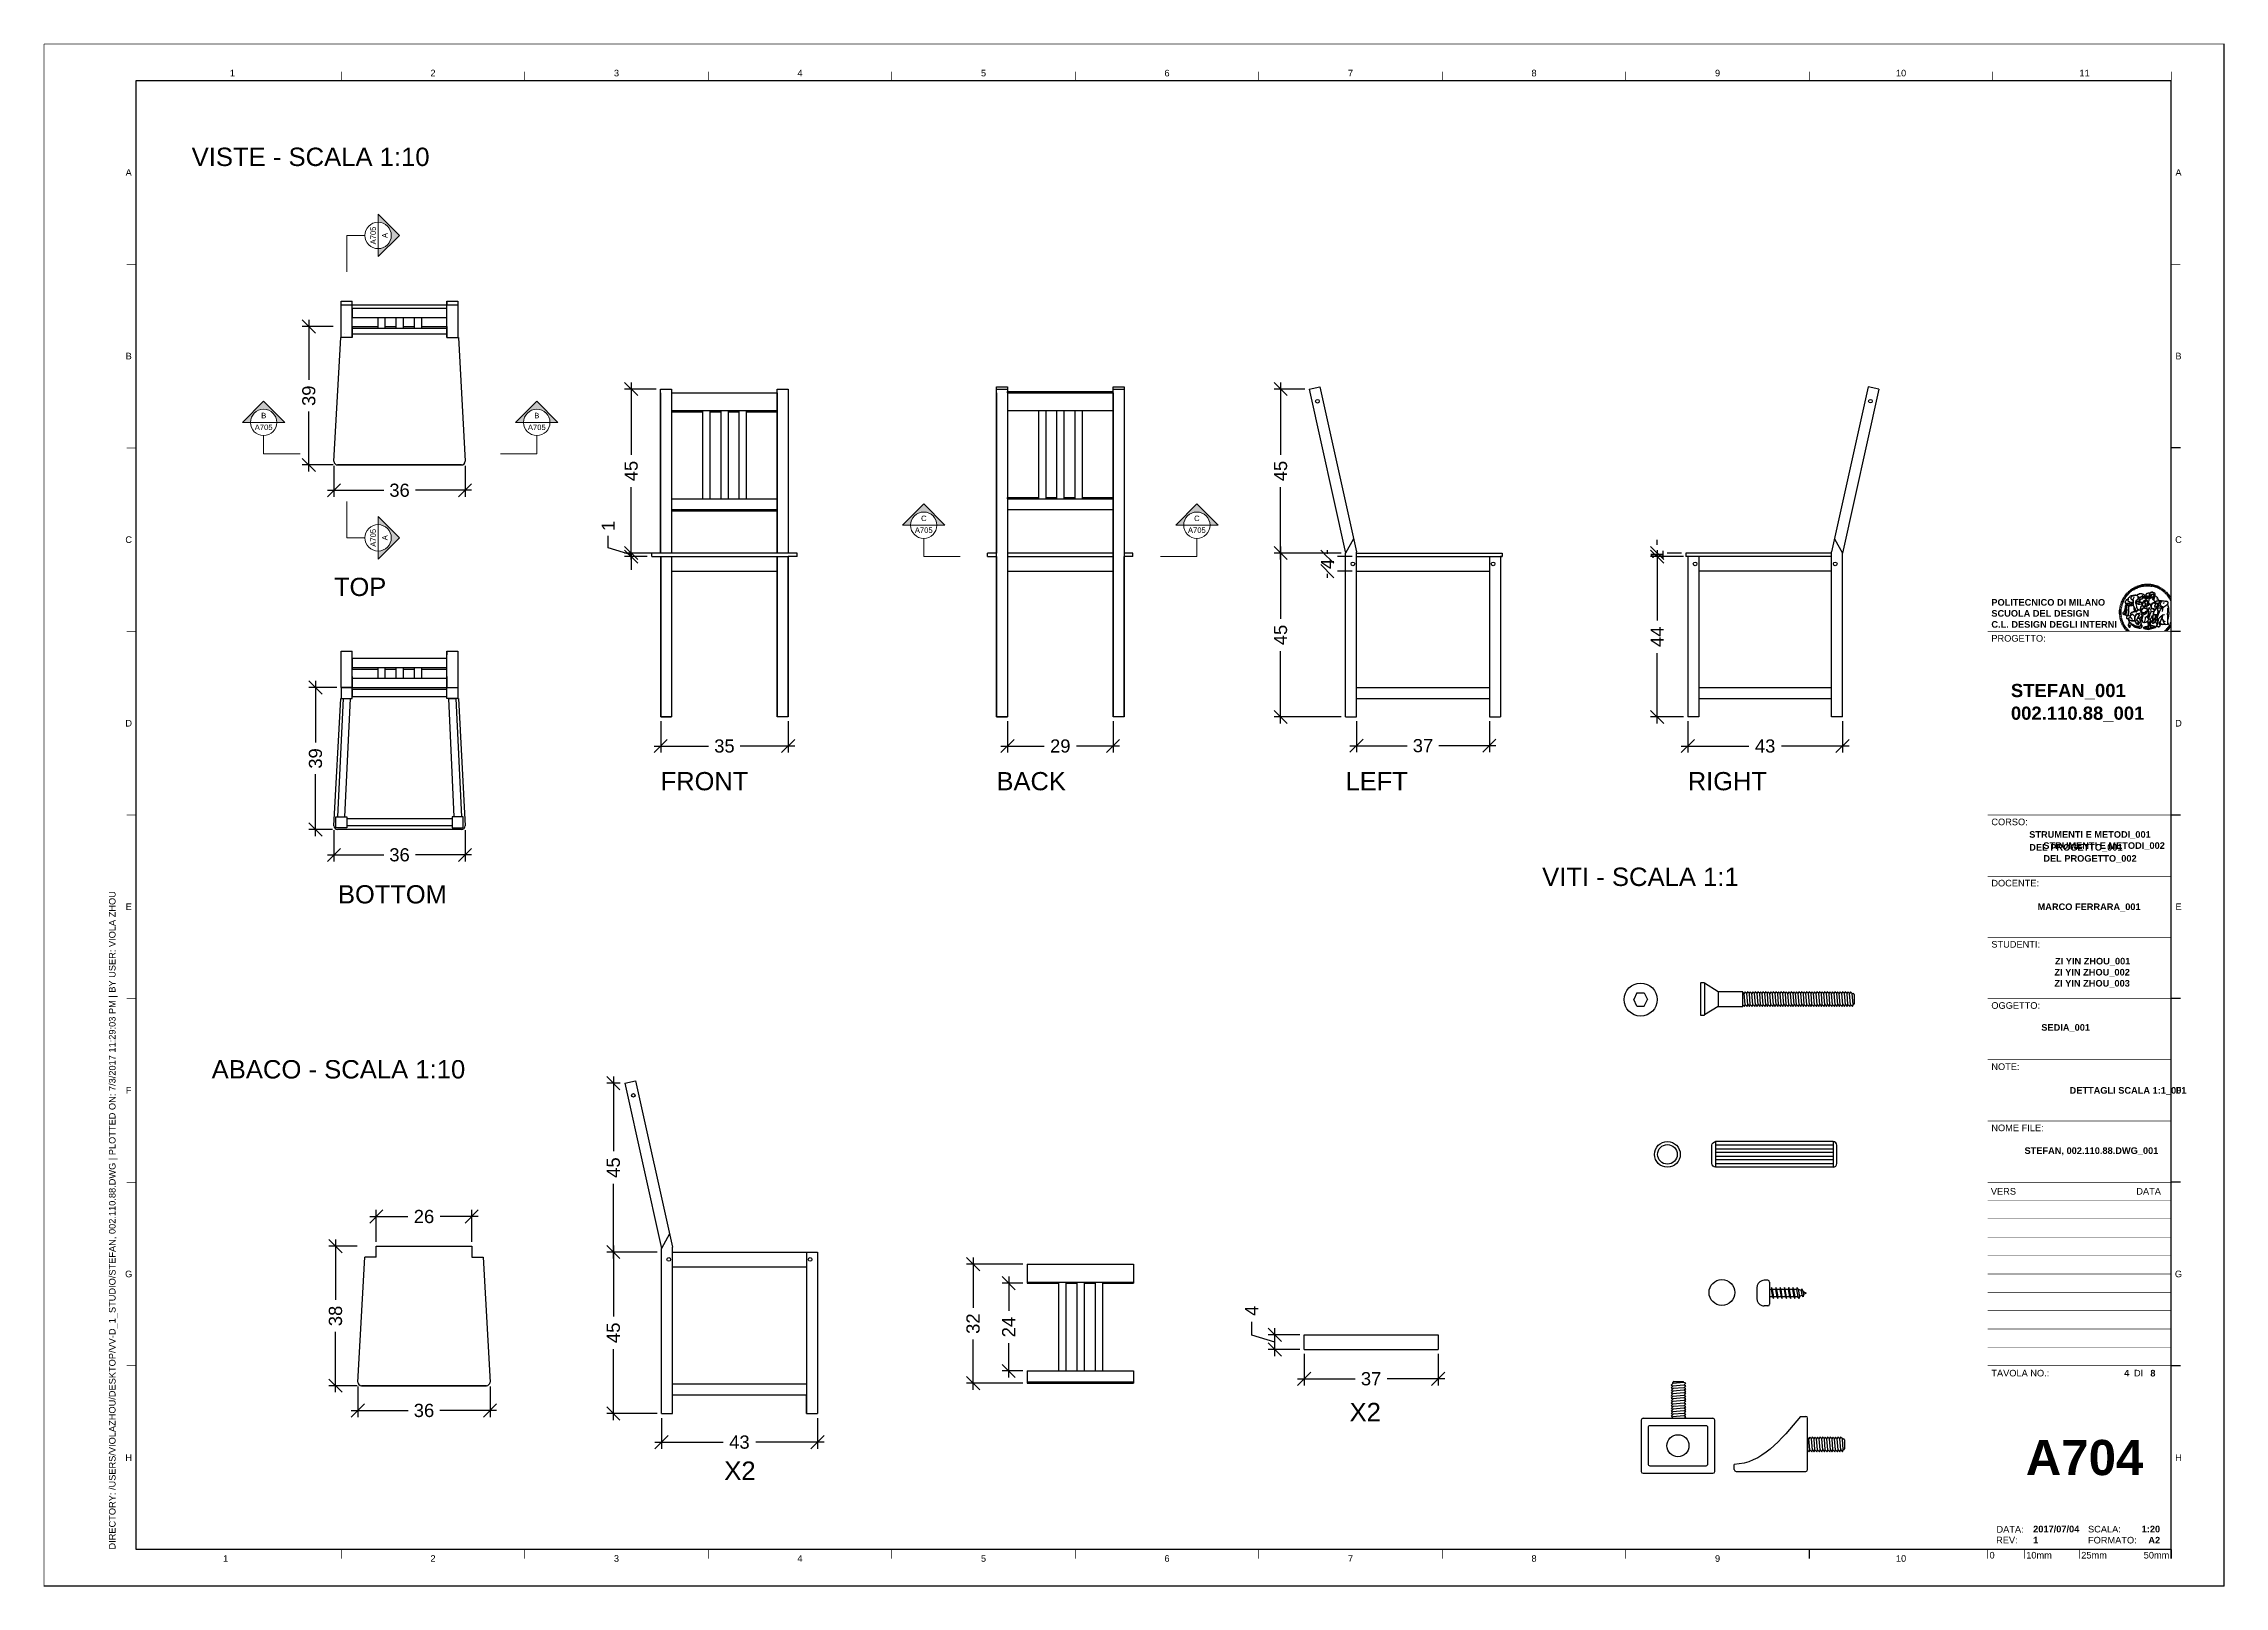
# Paper-space layout 'A704' of a CAD drawing. Header units: inches, sheet in millimetres. Extents: x 0 to 594, y 0 to 420.
# The model-space entities are those that its viewports show. They can reach past a viewport. Long polylines and large blocks are cut down to what shows.
import ezdxf
from ezdxf.enums import TextEntityAlignment as Align

# ---------------------------------------------------------------- set-up
doc = ezdxf.new("R2010")
doc.units = ezdxf.units.IN
doc.header["$MEASUREMENT"] = 0
doc.set_wipeout_variables(frame=1)
doc.linetypes.add('CONTINUA', pattern=[0])
doc.layers.get('0').update_dxf_attribs({"lineweight": 30})
for name, color, linetype, lineweight in [('A-ANNO-SYMB', 3, 'Continuous', 18), ('CORNICE', 7, 'Continuous', 18), ('quote', 5, 'Continuous', 20), ('Viti', 4, 'Continuous', 25)]:
    doc.layers.add(name, color=color, linetype=linetype, lineweight=lineweight)
for name, color, linetype in [('G-ANNO-LOGO', 3, 'Continuous'), ('G-ANNO-TEXT', 3, 'Continuous'), ('G-ANNO-TTLB', 3, 'Continuous')]:
    doc.layers.add(name, color=color, linetype=linetype)
doc.layers.add('G-ANNO-NPLT', color=210, linetype='Continuous', plot=False)
doc.layers.get('CORNICE').off()
doc.styles.add('ARIAL', font='Arial.ttf')
doc.styles.add('ARIAL-BOLD', font='Arial Bold.ttf')
doc.styles.add('E-ARIAL', font='Arial.ttf')
doc.styles.get("Standard").update_dxf_attribs({"font": 'Arial.ttf'})
doc.dimstyles.new('TICK_36', dxfattribs={"dimtxt": 3.6, "dimasz": 3.6, "dimexe": 1.8, "dimexo": 1.2, "dimgap": 1.8, "dimtad": 0, "dimdec": 0, "dimzin": 0, "dimdsep": 46, "dimtxsty": 'ARIAL', "dimblk": 'OBLIQUE', "dimcen": 1.8, "dimdle": 1.8, "dimclrd": 256, "dimclrt": 256, "dimadec": 0, "dimazin": 0, "dimtfac": 1, "dimtdec": 0, "dimtmove": 1, "dimatfit": 3, "dimldrblk": 'OPEN90', "dimfxl": 1, "dimtfill": 1, "dimtolj": 1, "dimtzin": 0, "dimarcsym": 0})

psp = doc.layouts.new('A704')

# ---------------------------------------------------------------- texts
at = {"layer": 'G-ANNO-TEXT', "style": 'ARIAL'}
for s, p in [('1', (51.4, 412.05)), ('2', (106.05, 412.05)), ('3', (156.05, 412.05)), ('4', (206.05, 412.05)), ('5', (256.05, 412.05)), ('6', (306.05, 412.05)), ('7', (356.05, 412.05)), ('8', (406.05, 412.05)), ('9', (456.05, 412.05)), ('10', (506.05, 412.05)), ('11', (556.05, 412.05)), ('A', (23.14, 384.98)), ('A', (581.64, 384.98)), ('B', (23.14, 334.98)), ('B', (581.64, 334.98)), ('C', (23.14, 284.98)), ('C', (581.64, 284.98)), ('D', (23.14, 234.98)), ('D', (581.64, 234.98)), ('E', (23.14, 184.98)), ('E', (581.64, 184.98)), ('F', (23.14, 134.98)), ('F', (581.64, 134.98)), ('G', (23.14, 84.98)), ('G', (581.64, 84.98)), ('H', (23.14, 34.98)), ('H', (581.64, 34.98)), ('1', (49.55, 7.49)), ('2', (106.05, 7.49)), ('3', (156.05, 7.49)), ('4', (206.05, 7.49)), ('5', (256.05, 7.49)), ('6', (306.05, 7.49)), ('7', (356.05, 7.49)), ('8', (406.05, 7.49)), ('9', (456.05, 7.49)), ('10', (506.05, 7.49))]:
    psp.add_text(s, height=1.8, dxfattribs=at).set_placement(p, align=Align.MIDDLE_CENTER)
at = {"layer": 'G-ANNO-TEXT', "linetype": 'CONTINUA', "ltscale": 0.02, "style": 'ARIAL'}
psp.add_text('VISTE - SCALA 1:10', height=5, dxfattribs=at).set_placement((40.3, 386.74))
at = {"layer": 'G-ANNO-TEXT', "style": 'ARIAL'}
for s, p in [('PROGETTO:', (530.65, 259)), ('CORSO:', (530.65, 209)), ('DOCENTE:', (530.65, 192.33)), ('STUDENTI:', (530.65, 175.67)), ('OGGETTO:', (530.65, 159)), ('NOTE:', (530.65, 142.33)), ('NOME FILE:', (530.65, 125.67)), ('TAVOLA NO.:', (530.65, 58.87))]:
    psp.add_text(s, height=1.8, dxfattribs=at).set_placement(p, align=Align.TOP_LEFT)
for s, p in [('VERS', (530.52, 107.48)), ('DI', (569.51, 57.97)), ('REV:', (531.95, 12.52)), ('DATA:', (532.05, 15.43)), ('SCALA:', (556.99, 15.48)), ('FORMATO:', (556.99, 12.48))]:
    psp.add_text(s, height=1.8, dxfattribs=at).set_placement(p, align=Align.MIDDLE_LEFT)
at = {"layer": 'G-ANNO-TEXT'}
for s, style, p in [('DATA', 'ARIAL', (576.85, 107.48)), ('A2', 'ARIAL-BOLD', (576.64, 12.48))]:
    psp.add_text(s, height=1.8, dxfattribs=dict(at, style=style)).set_placement(p, align=Align.MIDDLE_RIGHT)
at = {"layer": 'G-ANNO-TEXT', "insert": (408.26, 195.65), "char_height": 5, "attachment_point": 1, "style": 'ARIAL'}
psp.add_mtext_dynamic_manual_height_columns('{\\fArial|b0|i0|c0|p0;VITI - SCALA 1:1}', width=77.0006, gutter_width=2.5, heights=[0], dxfattribs=at)
at = {"layer": 'G-ANNO-TEXT', "insert": (17.76, 9.93), "char_height": 1.8, "attachment_point": 1, "rotation": 90, "style": 'ARIAL'}
psp.add_mtext_dynamic_manual_height_columns('DIRECTORY: /USERS/VIOLAZHOU/DESKTOP/VV-D_1_STUDIO/STEFAN, 002.110.88.DWG | PLOTTED ON: 7/3/2017 11:29:03 PM | BY USER: VIOLA ZHOU', width=412.209, gutter_width=9, heights=[0], dxfattribs=at)
at = {"layer": 'G-ANNO-TEXT', "style": 'ARIAL-BOLD'}
for tag, p, s, height in [('STEFAN_001', (535.98, 242.09), 'PROJECT_TITLE', 3.6), ('002.110.88_001', (535.98, 235.91), 'PROJECT_TITLE', 3.6), ('ZI YIN ZHOU_002', (547.84, 166.26), 'STUDENT 2', 1.8), ('ZI YIN ZHOU_001', (547.99, 169.28), 'STUDENT 1', 1.8), ('ZI YIN ZHOU_003', (547.84, 163.25), 'STUDENT 3', 1.8), ('SEDIA_001', (544.26, 151.22), 'DRAWING_TITLE', 1.8), ('DETTAGLI SCALA 1:1_001', (551.96, 134.08), '-', 1.8), ('STEFAN, 002.110.88.DWG_001', (539.68, 117.67), 'STEFAN, 002.110.88.dwg', 1.8)]:
    psp.add_attdef(tag, p, s, height=height, dxfattribs=at)
at = {"layer": 'G-ANNO-TEXT', "style": 'ARIAL-BOLD', "flags": 2}
for tag, p, s in [('STRUMENTI E METODI_001', (540.97, 203.78), 'STRUMENTI E METODI'), ('DEL PROGETTO_001', (540.97, 200.28), 'STRUMENTI E METODI'), ('STRUMENTI E METODI_002', (544.81, 200.76), 'DEL PROGETTO'), ('DEL PROGETTO_002', (544.81, 197.26), 'DEL PROGETTO'), ('MARCO FERRARA_001', (543.24, 184.09), 'MARCO FERRARA')]:
    psp.add_attdef(tag, p, s, height=1.8, dxfattribs=at)
at = {"layer": 'G-ANNO-TEXT', "style": 'ARIAL-BOLD'}
for tag, text, p in [('4', '000', (568.23, 57.96)), ('1:20', '1:0000', (576.64, 15.51))]:
    psp.add_attdef(tag, text=text, height=1.8, dxfattribs=at).set_placement(p, align=Align.MIDDLE_RIGHT)
for tag, text, p in [('8', '999', (573.97, 57.96)), ('2017/07/04', '2017/05/08', (542.04, 15.51)), ('1', 'A', (542.04, 12.49))]:
    psp.add_attdef(tag, text=text, height=1.8, dxfattribs=at).set_placement(p, align=Align.MIDDLE_LEFT)
psp.add_attdef('A704', text='A701', height=9.6, dxfattribs=at).set_placement((556.05, 34.98), align=Align.MIDDLE_CENTER)

msp = doc.modelspace()

# ---------------------------------------------------------------- texts
at = {"layer": 'A-ANNO-SYMB', "linetype": 'Continuous', "lineweight": 20}
for tag, text, p in [('A705', 'A', (135.406, 230.732)), ('A', 'A301', (138.623, 230.732)), ('A705', 'A', (135.406, 147.732)), ('A', 'A301', (138.623, 147.752))]:
    msp.add_attdef(tag, text=text, height=1.5, rotation=90, dxfattribs=at).set_placement(p, align=Align.TOP_CENTER)
for tag, text, p in [('B', 'A301', (106.101, 182.057)), ('B', 'A301', (181.08, 182.057)), ('A705', 'A', (106.08, 178.82)), ('A705', 'A', (181.08, 178.82)), ('C', 'A301', (287.364, 153.827)), ('C', 'A301', (362.343, 153.827)), ('A705', 'A', (287.343, 150.59)), ('A705', 'A', (362.343, 150.59))]:
    msp.add_attdef(tag, text=text, height=1.5, dxfattribs=at).set_placement(p, align=Align.TOP_CENTER)
at = {"layer": 'G-ANNO-TEXT', "char_height": 5, "attachment_point": 1, "style": 'ARIAL'}
for s, width, insert in [('{\\fArial|b0|i0|c0|p0;TOP}', 9, (125.392, 136.767)), ('{\\fArial|b0|i0|c0|p0;FRONT}', 9, (215.112, 83.439)), ('{\\fArial|b0|i0|c0|p0;BACK}', 9, (307.343, 83.439)), ('{\\fArial|b0|i0|c0|p0;LEFT}', 9, (403.187, 83.439)), ('{\\fArial|b0|i0|c0|p0;RIGHT}', 9, (497.155, 83.439)), ('{\\fArial|b0|i0|c0|p0;BOTTOM}', 9, (126.506, 52.377)), ('{\\fArial|b0|i0|c0|p0;ABACO - SCALA 1:10}', 77.00055, (139.449, -36.225)), ('{\\fArial|b0|i0|c0|p0;X2}', 9, (449.482, -129.588)), ('{\\fArial|b0|i0|c0|p0;X2}', 9, (279.12, -145.545))]:
    msp.add_mtext_dynamic_manual_height_columns(s, width=width, gutter_width=2.5, heights=[0], dxfattribs=dict(at, insert=insert))

# ---------------------------------------------------------------- blocks, each defined once
blk = doc.blocks.new('logoPolimi')
for p, q in [((-1.49, 1.84), (-1.36, 1.68)), ((-1.41, 1.91), (-1.28, 1.74)), ((-1.32, 1.97), (-1.2, 1.8)), ((-1.22, 2.03), (-1.11, 1.85)), ((-1.13, 2.09), (-1.03, 1.9)), ((-1.03, 2.14), (-0.94, 1.95)), ((-0.93, 2.18), (-0.84, 1.99)), ((-0.83, 2.22), (-0.75, 2.03)), ((-0.72, 2.26), (-0.66, 2.06)), ((-0.61, 2.29), (-0.56, 2.09)), ((-0.51, 2.32), (-0.46, 2.11)), ((-0.4, 2.34), (-0.36, 2.13)), ((-0.29, 2.35), (-0.26, 2.14)), ((-0.18, 2.36), (-0.16, 2.15)), ((-0.07, 2.37), (-0.06, 2.16)), ((0.04, 2.37), (0.04, 2.16)), ((0.15, 2.36), (0.14, 2.16)), ((0.26, 2.36), (0.24, 2.15)), ((0.37, 2.34), (0.34, 2.13)), ((0.48, 2.32), (0.44, 2.12)), ((0.59, 2.3), (0.54, 2.09)), ((0.69, 2.27), (0.63, 2.07)), ((0.8, 2.23), (0.73, 2.03)), ((0.9, 2.19), (0.82, 2)), ((1, 2.15), (0.91, 1.96)), ((1.1, 2.1), (1, 1.91)), ((1.2, 2.04), (1.09, 1.86)), ((1.29, 1.99), (1.18, 1.81)), ((1.38, 1.92), (1.26, 1.75)), ((1.47, 1.86), (1.34, 1.69)), ((-2.37, 0.12), (-2.16, 0.11)), ((-2.37, 0.01), (-2.16, 0.01)), ((-2.36, 0.23), (-2.15, 0.21)), ((-2.35, 0.34), (-2.14, 0.31)), ((-2.33, 0.45), (-2.12, 0.41)), ((-2.3, 0.55), (-2.1, 0.51)), ((-2.28, 0.66), (-2.07, 0.6)), ((-2.24, 0.77), (-2.04, 0.7)), ((-2.2, 0.87), (-2.01, 0.79)), ((-2.16, 0.97), (-1.97, 0.89)), ((-2.11, 1.07), (-1.93, 0.98)), ((-2.06, 1.17), (-1.88, 1.07)), ((-2.01, 1.26), (-1.83, 1.15)), ((-1.94, 1.36), (-1.77, 1.24)), ((-1.88, 1.45), (-1.71, 1.32)), ((-1.84, 0.03), (-1.82, 0.35)), ((-1.81, 1.53), (-1.65, 1.4)), ((-1.74, 1.61), (-1.58, 1.47)), ((-1.73, 0.59), (-1.73, 0.59)), ((-1.73, 0.59), (-1.73, 0.59)), ((-1.66, 1.69), (-1.51, 1.54)), ((-1.65, 0.57), (-1.65, 0.57)), ((-1.59, 1.12), (-1.59, 1.12)), ((-1.58, 1.77), (-1.44, 1.61)), ((-1.51, 0.55), (-1.51, 0.55)), ((-1.51, 0.55), (-1.51, 0.55)), ((-1.31, 0.79), (-1.21, 0.75)), ((-1.21, 0.75), (-1.31, 0.79)), ((-1.21, 0.75), (-1.31, 0.79)), ((-1.21, 0.75), (-1.21, 0.75)), ((-1.21, 0.75), (-1.21, 0.75)), ((-1.19, 0.76), (-1.19, 0.76)), ((-1.19, 0.76), (-1.19, 0.76)), ((-1.17, 0.99), (-1.18, 0.99)), ((-1.18, 0.99), (-1.17, 0.99)), ((-1.16, 0.57), (-1.16, 0.57)), ((-1.16, 0.57), (-1.16, 0.57)), ((-1.1, 0.01), (-0.99, 0.06)), ((-0.99, 0.06), (-1.1, 0.01)), ((-0.99, 0.06), (-1.1, 0.01)), ((-0.99, 0.06), (-0.99, 0.06)), ((-0.99, 0.06), (-0.99, 0.06)), ((-0.97, 0.79), (-0.98, 0.79)), ((-0.89, 0.84), (-0.97, 0.79)), ((-0.97, 0.79), (-0.89, 0.84)), ((-0.96, 1.41), (-0.96, 1.41)), ((-0.96, 1.41), (-0.96, 1.41)), ((-0.89, 0.84), (-0.82, 0.87)), ((-0.82, 0.87), (-0.89, 0.84)), ((-0.89, 0.84), (-0.82, 0.87)), ((-0.88, 0.83), (-0.89, 0.84)), ((-0.85, 1.39), (-0.85, 1.39)), ((-0.85, 1.39), (-0.85, 1.39)), ((-0.84, 0.14), (-0.84, 0.14)), ((-0.77, 1.08), (-0.78, 1.08)), ((-0.78, 1.08), (-0.77, 1.08)), ((-0.61, 1.12), (-0.77, 1.08)), ((-0.77, 1.08), (-0.61, 1.12)), ((-0.77, 1.08), (-0.61, 1.12)), ((-0.75, 1.3), (-0.76, 1.29)), ((-0.76, 1.29), (-0.75, 1.3)), ((-0.65, 0.99), (-0.7, 0.96)), ((-0.69, 0.18), (-0.68, 0.18)), ((-0.66, 0.93), (-0.66, 0.93)), ((-0.66, 0.93), (-0.64, 0.93)), ((-0.66, 0.93), (-0.66, 0.93)), ((-0.66, 0.93), (-0.66, 0.93)), ((-0.63, 1.01), (-0.63, 1.01)), ((-0.63, 1.01), (-0.62, 1.01)), ((-0.63, 0.66), (-0.63, 0.66)), ((-0.6, 1.12), (-0.61, 1.12)), ((-0.61, 1.12), (-0.6, 1.12)), ((-0.61, 1.12), (-0.6, 1.12)), ((-0.61, 0.86), (-0.57, 0.85)), ((-0.57, 0.85), (-0.61, 0.86)), ((-0.61, 0.86), (-0.57, 0.85)), ((-0.53, 1.08), (-0.6, 1.12)), ((-0.6, 1.12), (-0.6, 1.11)), ((-0.6, 1.12), (-0.53, 1.08)), ((-0.57, 0.8), (-0.59, 0.8)), ((-0.57, 0.85), (-0.53, 0.84)), ((-0.57, 0.85), (-0.57, 0.85)), ((-0.57, 0.85), (-0.57, 0.85)), ((-0.57, 0.85), (-0.53, 0.84)), ((-0.56, 0.29), (-0.49, 0.48)), ((-0.56, 0.14), (-0.56, 0.29)), ((-0.5, 0.11), (-0.56, 0.14)), ((-0.53, 0.84), (-0.51, 0.84)), ((-0.53, 0.84), (-0.51, 0.84)), ((-0.53, 0.84), (-0.53, 0.84)), ((-0.51, 0.11), (-0.51, 0.11)), ((-0.51, 0.11), (-0.51, 0.11)), ((-0.34, 0.33), (-0.5, 0.11)), ((-0.49, 0.48), (-0.41, 0.55)), ((-0.42, 0.8), (-0.47, 0.79)), ((-0.42, 0.8), (-0.47, 0.79)), ((-0.47, 0.79), (-0.45, 0.76)), ((-0.47, 0.79), (-0.45, 0.76)), ((-0.45, 1.14), (-0.42, 1.11)), ((-0.42, 1.26), (-0.36, 1.22)), ((-0.41, 0.55), (-0.34, 0.49)), ((-0.4, 1.37), (-0.38, 1.38)), ((-0.39, 1.37), (-0.4, 1.37)), ((-0.35, 1.33), (-0.4, 1.37)), ((-0.39, 1.24), (-0.4, 1.23)), ((-0.38, 1.14), (-0.38, 1.14)), ((-0.34, 0.49), (-0.09, 0.48)), ((-0.16, 0.32), (-0.34, 0.33)), ((-0.14, 0.32), (-0.31, 0.34)), ((-0.28, 1.3), (-0.29, 1.3)), ((-0.28, 1.3), (-0.28, 1.3)), ((-0.16, 1.24), (-0.16, 1.25)), ((-0.16, 1.25), (-0.16, 1.25)), ((-0.16, 0.49), (-0.14, 0.64)), ((-0.06, 0.27), (-0.16, 0.32)), ((-0.1, 0.88), (-0.09, 0.87)), ((-0.08, 1.37), (-0.08, 1.38)), ((-0.08, 1.23), (-0.05, 1.21)), ((-0.05, 1.21), (-0.08, 1.23)), ((-0.08, 1.23), (-0.05, 1.21)), ((-0.03, 0.26), (-0.06, 0.27)), ((-0.05, 1.21), (-0.04, 1.21)), ((-0.04, 1.21), (-0.05, 1.21)), ((-0.04, 1.21), (-0.04, 1.21)), ((-0.04, 1.21), (-0.04, 1.21)), ((-0.04, 0.48), (-0.03, 0.26)), ((0.03, 1.15), (0.03, 1.15)), ((0.03, 0.66), (0.03, 0.67)), ((0.07, 0.58), (0.07, 0.57)), ((0.1, 1.18), (0.1, 1.18)), ((0.1, 0.84), (0.1, 0.84)), ((0.13, 1.32), (0.17, 1.19)), ((0.14, 0.71), (0.34, 0.65)), ((0.31, 0.56), (0.17, 0.63)), ((0.27, 1.61), (0.27, 1.61)), ((0.27, 1.61), (0.27, 1.61)), ((0.27, 1.61), (0.27, 1.61)), ((0.29, 1.29), (0.29, 1.29)), ((0.29, 1.29), (0.29, 1.29)), ((0.29, 1.29), (0.29, 1.29)), ((0.29, 1.29), (0.29, 1.29)), ((0.33, 0.49), (0.34, 0.49)), ((0.33, 0.03), (0.35, 0.03)), ((0.33, 0.03), (0.35, 0.03)), ((0.34, 0.65), (0.34, 0.64)), ((0.35, 0.03), (0.57, 0.06)), ((0.35, 0.03), (0.57, 0.06)), ((0.35, 0.03), (0.35, 0.03)), ((0.35, 0.03), (0.35, 0.03)), ((0.38, 1.36), (0.37, 1.35)), ((0.38, 0.34), (0.37, 0.34)), ((0.38, 0.34), (0.38, 0.34)), ((0.43, 0.67), (0.39, 0.64)), ((0.49, 1.05), (0.51, 1.13)), ((0.51, 1.13), (0.49, 1.05)), ((0.49, 1.05), (0.51, 1.13)), ((0.51, 1.31), (0.5, 1.29)), ((0.51, 1.13), (0.52, 1.23)), ((0.52, 1.23), (0.51, 1.23)), ((0.51, 1.23), (0.52, 1.23)), ((0.52, 1.23), (0.51, 1.13)), ((0.51, 1.13), (0.52, 1.23)), ((0.52, 1.24), (0.6, 1.37)), ((0.52, 1.23), (0.6, 1.36)), ((0.6, 1.36), (0.52, 1.23)), ((0.52, 1.23), (0.52, 1.23)), ((0.52, 1.23), (0.52, 1.24)), ((0.52, 1.23), (0.52, 1.23)), ((0.55, 1.07), (0.53, 1.06)), ((0.53, 1.04), (0.53, 1.06)), ((0.53, 1.05), (0.53, 1.04)), ((0.54, 0.3), (0.63, 0.32)), ((0.54, -0.08), (0.61, 0.06)), ((0.61, 0.06), (0.54, -0.08)), ((0.54, -0.08), (0.61, 0.06)), ((0.56, 0.19), (0.59, 0.21)), ((0.57, 1.07), (0.57, 1.07)), ((0.57, 1.07), (0.57, 1.07)), ((0.57, 1.07), (0.57, 1.07)), ((0.57, 1.07), (0.57, 1.07)), ((0.57, 1.07), (0.57, 1.07)), ((0.57, 1.07), (0.57, 1.07)), ((0.57, 1.07), (0.57, 1.07)), ((0.58, 0.3), (0.59, 0.29)), ((0.59, 0.78), (0.59, 0.79)), ((0.59, 0.79), (0.59, 0.79)), ((0.59, 0.79), (0.59, 0.79)), ((0.59, 0.79), (0.59, 0.78)), ((0.61, 0.06), (0.6, 0.07)), ((0.6, 0.07), (0.61, 0.06)), ((0.61, 0.06), (0.61, 0.07)), ((0.62, 0.21), (0.65, 0.22)), ((0.64, 1.37), (0.65, 1.37)), ((0.69, 0.86), (0.68, 0.86)), ((0.68, 0.86), (0.69, 0.86)), ((0.68, 0.76), (0.68, 0.76)), ((0.76, 0.26), (0.76, 0.26)), ((0.82, 0.35), (0.84, 0.36)), ((0.82, 0.35), (0.82, 0.35)), ((0.84, 0.36), (0.84, 0.37)), ((0.85, 0.34), (1.05, 0.35)), ((0.93, 1.05), (0.93, 1.05)), ((0.93, 1.05), (0.93, 1.05)), ((0.93, 1.05), (0.93, 1.04)), ((0.93, 1.05), (0.93, 1.05)), ((0.97, 0.66), (0.96, 0.66)), ((1.01, 0.97), (0.98, 0.96)), ((1.17, 0.96), (1.17, 0.95)), ((1.17, 0.95), (1.17, 0.95)), ((1.34, 0.37), (1.26, 0.04)), ((1.27, 0.37), (1.27, 0.38)), ((1.28, 0.95), (1.28, 0.95)), ((1.37, 0.73), (1.46, 0.81)), ((1.41, 0.4), (1.41, 0.41)), ((1.56, 1.79), (1.42, 1.63)), ((1.64, 1.71), (1.49, 1.56)), ((1.49, 0.9), (1.57, 0.92)), ((1.72, 1.63), (1.56, 1.49)), ((1.67, 0.6), (1.57, 0.53)), ((1.79, 1.55), (1.63, 1.41)), ((1.86, 1.47), (1.7, 1.34)), ((1.93, 1.38), (1.76, 1.26)), ((1.99, 1.29), (1.81, 1.17)), ((2.05, 1.19), (1.87, 1.09)), ((2.1, 1.1), (1.92, 1)), ((2.15, 1), (1.96, 0.91)), ((2.19, 0.9), (2, 0.82)), ((2.23, 0.79), (2.04, 0.72)), ((2.27, 0.69), (2.07, 0.63)), ((2.3, 0.58), (2.09, 0.53)), ((2.32, 0.47), (2.12, 0.43)), ((2.34, 0.37), (2.13, 0.33)), ((2.36, 0.26), (2.15, 0.23)), ((2.37, 0.15), (2.16, 0.13)), ((2.37, 0.04), (2.16, 0.03)), ((-2.37, -0.1), (-2.16, -0.09)), ((-2.36, -0.21), (-2.15, -0.19)), ((-2.35, -0.32), (-2.14, -0.29)), ((-2.33, -0.43), (-2.12, -0.39)), ((-2.31, -0.54), (-2.1, -0.49)), ((-2.28, -0.65), (-2.08, -0.59)), ((-2.25, -0.75), (-2.05, -0.69)), ((-2.21, -0.86), (-2.02, -0.78)), ((-2.17, -0.96), (-1.98, -0.87)), ((-2.12, -1.06), (-1.93, -0.96)), ((-2.07, -1.16), (-1.89, -1.05)), ((-2.04, -0.15), (-1.97, -0.2)), ((-2.01, -1.25), (-1.84, -1.14)), ((-1.95, -1.34), (-1.78, -1.22)), ((-1.89, -1.43), (-1.72, -1.31)), ((-1.82, -1.52), (-1.66, -1.38)), ((-1.75, -1.6), (-1.59, -1.46)), ((-1.67, -1.68), (-1.52, -1.53)), ((-1.58, -0.12), (-1.6, -0.18)), ((-1.6, -0.18), (-1.58, -0.28)), ((-1.57, -0.54), (-1.59, -0.54)), ((-1.59, -0.54), (-1.59, -0.54)), ((-1.59, -1.76), (-1.45, -1.6)), ((-1.56, -0.32), (-1.56, -0.31)), ((-1.56, -0.31), (-1.56, -0.31)), ((-1.53, -0.65), (-1.53, -0.65)), ((-1.53, -0.65), (-1.53, -0.65)), ((-1.51, -1.83), (-1.37, -1.67)), ((-1.48, -0.86), (-1.48, -0.85)), ((-1.42, -0.37), (-1.42, -0.37)), ((-1.42, -1.9), (-1.29, -1.73)), ((-1.38, -0.46), (-1.38, -0.46)), ((-1.33, -1.96), (-1.21, -1.79)), ((-1.31, -0.24), (-1.31, -0.23)), ((-1.31, -0.23), (-1.31, -0.24)), ((-1.23, -0.19), (-1.23, -0.19)), ((-1.23, -0.19), (-1.23, -0.19)), ((-1.23, -0.19), (-1.23, -0.19)), ((-1.23, -0.19), (-1.23, -0.19)), ((-1.01, -0.39), (-1.02, -0.39)), ((-1.02, -0.39), (-1.01, -0.39)), ((-1.02, -0.7), (-1.02, -0.7)), ((-1.02, -0.7), (-1.02, -0.7)), ((-1.02, -0.7), (-1.02, -0.7)), ((-0.79, -0.51), (-0.83, -0.58)), ((-0.83, -0.58), (-0.79, -0.51)), ((-0.83, -0.58), (-0.79, -0.51)), ((-0.78, -1.05), (-0.83, -0.94)), ((-0.83, -0.94), (-0.78, -1.05)), ((-0.83, -0.94), (-0.83, -0.94)), ((-0.83, -0.94), (-0.78, -1.05)), ((-0.82, -1.23), (-0.82, -1.23)), ((-0.82, -1.23), (-0.77, -1.23)), ((-0.77, -1.23), (-0.82, -1.23)), ((-0.82, -1.23), (-0.82, -1.23)), ((-0.77, -1.23), (-0.82, -1.23)), ((-0.75, -0.96), (-0.8, -0.89)), ((-0.8, -0.89), (-0.79, -0.92)), ((-0.79, -0.92), (-0.8, -0.89)), ((-0.8, -0.89), (-0.75, -0.96)), ((-0.79, -0.92), (-0.8, -0.89)), ((-0.8, -0.89), (-0.8, -0.89)), ((-0.8, -0.89), (-0.75, -0.96)), ((-0.79, -0.92), (-0.78, -0.95)), ((-0.78, -0.95), (-0.79, -0.92)), ((-0.78, -0.95), (-0.79, -0.92)), ((-0.77, -0.49), (-0.78, -0.48)), ((-0.78, -0.48), (-0.77, -0.49)), ((-0.78, -0.95), (-0.76, -1)), ((-0.76, -1), (-0.78, -0.95)), ((-0.76, -1), (-0.78, -0.95)), ((-0.71, -0.89), (-0.75, -0.87)), ((-0.75, -0.87), (-0.71, -0.89)), ((-0.75, -0.87), (-0.71, -0.89)), ((-0.72, -1.01), (-0.75, -0.96)), ((-0.75, -0.96), (-0.72, -1.01)), ((-0.75, -0.96), (-0.72, -1.01)), ((-0.64, -0.93), (-0.71, -0.89)), ((-0.71, -0.89), (-0.64, -0.93)), ((-0.71, -0.89), (-0.64, -0.93)), ((-0.66, -0.53), (-0.66, -0.53)), ((-0.66, -0.53), (-0.66, -0.53)), ((-0.66, -0.53), (-0.66, -0.53)), ((-0.39, -0.81), (-0.51, -0.69)), ((-0.51, -1.04), (-0.5, -1.04)), ((-0.48, -0.42), (-0.48, -0.42)), ((-0.48, -0.42), (-0.48, -0.42)), ((-0.48, -0.42), (-0.48, -0.42)), ((-0.41, -0.51), (-0.41, -0.51)), ((-0.38, -0.05), (-0.39, -0.12)), ((-0.39, -0.12), (-0.37, -0.1)), ((-0.35, -0.14), (-0.37, -0.08)), ((-0.37, -0.09), (-0.37, -0.09)), ((-0.33, -0.12), (-0.35, -0.14)), ((-0.32, -0.14), (-0.35, -0.14)), ((-0.35, -0.18), (-0.34, -0.22)), ((-0.34, -0.08), (-0.29, -0.16)), ((-0.34, -0.22), (-0.34, -0.22)), ((-0.27, -0.17), (-0.32, -0.14)), ((-0.25, -0.91), (-0.26, -0.9)), ((-0.26, -1.29), (0.1, -1.2)), ((0.1, -1.2), (-0.26, -1.29)), ((0.08, -1.4), (-0.26, -1.29)), ((-0.26, -1.29), (0.08, -1.4)), ((-0.26, -1.38), (-0.26, -1.29)), ((-0.26, -1.29), (-0.26, -1.29)), ((-0.26, -1.29), (-0.26, -1.38)), ((-0.26, -1.29), (0.08, -1.4)), ((-0.26, -1.29), (-0.26, -1.29)), ((0.08, -1.49), (-0.26, -1.38)), ((-0.26, -1.38), (0.09, -1.49)), ((-0.14, -0.15), (-0.16, -0.13)), ((-0.11, -0.04), (-0.12, -0.05)), ((-0.04, -0.41), (-0.01, -0.44)), ((-0.01, -0.44), (-0.04, -0.41)), ((-0.04, -0.41), (-0.01, -0.44)), ((0.07, -0.84), (0.07, -0.84)), ((0.07, -0.84), (0.07, -0.84)), ((0.1, -1.2), (0.08, -1.32)), ((0.08, -1.32), (0.13, -1.2)), ((0.08, -1.4), (0.72, -1.22)), ((0.72, -1.22), (0.08, -1.4)), ((0.08, -1.4), (0.72, -1.22)), ((0.72, -1.31), (0.08, -1.49)), ((0.08, -1.44), (0.08, -1.4)), ((0.08, -1.4), (0.08, -1.44)), ((0.08, -1.4), (0.08, -1.49)), ((0.08, -1.49), (0.08, -1.44)), ((0.08, -1.44), (0.08, -1.44)), ((0.08, -1.44), (0.08, -1.45)), ((0.08, -1.45), (0.08, -1.46)), ((0.08, -1.46), (0.08, -1.49)), ((0.1, -1.01), (0.09, -0.86)), ((0.1, -1.01), (0.09, -0.86)), ((0.09, -1.49), (0.72, -1.31)), ((0.1, -1.2), (0.12, -1.04)), ((0.12, -1.04), (0.1, -1.2)), ((0.13, -1.2), (0.1, -1.2)), ((0.1, -1.2), (0.13, -1.2)), ((0.13, -1.2), (0.1, -1.2)), ((0.1, -1.2), (0.1, -1.2)), ((0.11, -0.44), (0.11, -0.44)), ((0.11, -0.44), (0.11, -0.44)), ((0.12, -0.21), (0.12, -0.21)), ((0.12, -0.21), (0.12, -0.21)), ((0.12, -0.21), (0.12, -0.21)), ((0.12, -0.21), (0.12, -0.21)), ((0.12, -0.21), (0.12, -0.21)), ((0.12, -0.21), (0.12, -0.21)), ((0.12, -0.21), (0.12, -0.21)), ((0.12, -0.21), (0.12, -0.21)), ((0.12, -0.21), (0.12, -0.21)), ((0.12, -0.21), (0.12, -0.21)), ((0.12, -0.21), (0.12, -0.21)), ((0.12, -0.21), (0.12, -0.21)), ((0.12, -0.21), (0.12, -0.21)), ((0.12, -0.56), (0.14, -0.53)), ((0.14, -0.53), (0.12, -0.56)), ((0.12, -0.56), (0.14, -0.53)), ((0.12, -1.04), (0.12, -1.04)), ((0.12, -1.04), (0.12, -1.04)), ((0.12, -1.04), (0.12, -1.04)), ((0.21, -0.99), (0.13, -1.2)), ((0.13, -1.2), (0.21, -0.99)), ((0.36, -1.14), (0.13, -1.2)), ((0.13, -1.2), (0.26, -1.17)), ((0.14, -0.53), (0.16, -0.49)), ((0.16, -0.49), (0.14, -0.53)), ((0.14, -0.53), (0.16, -0.49)), ((0.16, -0.49), (0.16, -0.49)), ((0.16, -0.49), (0.16, -0.49)), ((0.28, -1.19), (0.21, -0.99)), ((0.21, -0.99), (0.31, -1.27)), ((0.24, -0.17), (0.24, -0.16)), ((0.24, -0.16), (0.24, -0.17)), ((0.25, -0.84), (0.25, -0.88)), ((0.25, -0.88), (0.25, -0.84)), ((0.25, -0.88), (0.25, -0.84)), ((0.25, -0.88), (0.29, -1.17)), ((0.26, -0.88), (0.25, -0.88)), ((0.31, -1.27), (0.25, -0.88)), ((0.26, -1.17), (0.28, -1.16)), ((0.28, -1.16), (0.36, -1.14)), ((0.29, -1.17), (0.28, -1.19)), ((0.36, -1.14), (0.72, -1.22)), ((0.72, -1.22), (0.36, -1.14)), ((0.49, -0.31), (0.49, -0.31)), ((0.49, -0.31), (0.49, -0.31)), ((0.5, -0.27), (0.5, -0.27)), ((0.51, -0.27), (0.51, -0.27)), ((0.72, -0.81), (0.75, -0.89)), ((0.72, -1.22), (0.72, -1.31)), ((0.72, -1.31), (0.72, -1.22)), ((0.74, -0.23), (0.74, -0.23)), ((0.74, -0.23), (0.75, -0.24)), ((0.75, -0.23), (0.75, -0.23)), ((0.86, -0.25), (0.82, -0.34)), ((0.87, -0.22), (0.86, -0.23)), ((0.87, -0.22), (0.86, -0.25)), ((0.96, -0.58), (0.96, -0.57)), ((1.05, -1.05), (1.04, -1.05)), ((1.28, -2), (1.17, -1.82)), ((1.37, -1.93), (1.25, -1.76)), ((1.31, -0.27), (1.3, -0.26)), ((1.3, -0.26), (1.3, -0.26)), ((1.3, -0.26), (1.3, -0.26)), ((1.3, -0.26), (1.31, -0.27)), ((1.3, -0.26), (1.3, -0.26)), ((1.46, -1.87), (1.33, -1.7)), ((1.54, -1.8), (1.41, -1.64)), ((1.63, -1.72), (1.48, -1.57)), ((1.71, -1.65), (1.55, -1.5)), ((1.78, -1.57), (1.62, -1.43)), ((1.85, -1.48), (1.69, -1.35)), ((1.92, -1.39), (1.75, -1.27)), ((1.98, -1.3), (1.81, -1.19)), ((2.04, -1.21), (1.86, -1.1)), ((2.09, -1.11), (1.91, -1.01)), ((2.14, -1.01), (1.95, -0.92)), ((2.19, -0.91), (1.99, -0.83)), ((2.23, -0.81), (2.03, -0.74)), ((2.26, -0.7), (2.06, -0.64)), ((2.29, -0.6), (2.09, -0.55)), ((2.32, -0.49), (2.11, -0.45)), ((2.34, -0.38), (2.13, -0.35)), ((2.35, -0.27), (2.15, -0.25)), ((2.37, -0.08), (2.16, -0.07)), ((2.36, -0.16), (2.16, -0.15)), ((-1.24, -2.02), (-1.13, -1.84)), ((-1.14, -2.08), (-1.04, -1.89)), ((-1.04, -2.13), (-0.95, -1.94)), ((-0.94, -2.18), (-0.86, -1.98)), ((-0.84, -2.22), (-0.77, -2.02)), ((-0.74, -2.25), (-0.67, -2.05)), ((-0.63, -2.29), (-0.57, -2.08)), ((-0.52, -2.31), (-0.48, -2.11)), ((-0.42, -2.33), (-0.38, -2.13)), ((-0.31, -2.35), (-0.28, -2.14)), ((-0.2, -2.36), (-0.18, -2.15)), ((-0.09, -2.37), (-0.08, -2.16)), ((0.03, -2.37), (0.02, -2.16)), ((0.14, -2.37), (0.12, -2.16)), ((0.25, -2.36), (0.22, -2.15)), ((0.35, -2.34), (0.32, -2.14)), ((0.46, -2.32), (0.42, -2.12)), ((0.57, -2.3), (0.52, -2.1)), ((0.68, -2.27), (0.62, -2.07)), ((0.78, -2.24), (0.71, -2.04)), ((0.89, -2.2), (0.81, -2)), ((0.99, -2.15), (0.9, -1.96)), ((1.09, -2.11), (0.99, -1.92)), ((1.19, -2.05), (1.08, -1.87))]:
    blk.add_line(p, q)
for points in [[(-1.9, 0.12), (-1.94, 0.02), (-2.05, -0.09), (-2.05, -0.09)], [(-1.86, 0.38), (-1.86, 0.38), (-1.87, 0.19), (-1.9, 0.12)], [(-1.76, 0.6), (-1.76, 0.6), (-1.84, 0.57), (-1.86, 0.38)], [(-1.86, -0.04), (-1.84, 0.02), (-1.84, 0.03), (-1.84, 0.03)], [(-1.82, 0.78), (-1.83, 0.8), (-1.85, 0.86), (-1.83, 0.88)], [(-1.82, 0.78), (-1.83, 0.8), (-1.85, 0.86), (-1.83, 0.88)], [(-1.83, 0.88), (-1.81, 0.9), (-1.76, 0.96), (-1.76, 0.96)], [(-1.83, 0.88), (-1.81, 0.9), (-1.76, 0.96), (-1.76, 0.96)], [(-1.76, 0.6), (-1.83, 0.7), (-1.78, 0.74), (-1.78, 0.74)], [(-1.78, 0.74), (-1.79, 0.74), (-1.83, 0.7), (-1.76, 0.6)], [(-1.78, 0.74), (-1.8, 0.76), (-1.81, 0.78), (-1.82, 0.78)], [(-1.78, 0.74), (-1.8, 0.76), (-1.81, 0.78), (-1.82, 0.78)], [(-1.82, 0.35), (-1.81, 0.5), (-1.73, 0.59), (-1.73, 0.59)], [(-1.82, -0.19), (-1.73, -0.07), (-1.75, 0.14), (-1.75, 0.3)], [(-1.75, 0.33), (-1.75, 0.17), (-1.73, -0.05), (-1.8, -0.17)], [(-1.78, 0.74), (-1.75, 0.72), (-1.72, 0.69), (-1.68, 0.7)], [(-1.68, 0.7), (-1.72, 0.69), (-1.75, 0.72), (-1.78, 0.74)], [(-1.68, 0.7), (-1.72, 0.69), (-1.75, 0.72), (-1.78, 0.74)], [(-1.78, 0.74), (-1.78, 0.74), (-1.78, 0.74), (-1.78, 0.74)], [(-1.76, 0.96), (-1.68, 1.1), (-1.59, 1.12), (-1.59, 1.12)], [(-1.76, 0.96), (-1.68, 1.1), (-1.6, 1.12), (-1.6, 1.12)], [(-1.73, 0.59), (-1.74, 0.59), (-1.75, 0.6), (-1.76, 0.6)], [(-1.73, 0.59), (-1.74, 0.59), (-1.75, 0.6), (-1.76, 0.6)], [(-1.75, 0.3), (-1.76, 0.47), (-1.65, 0.57), (-1.65, 0.57)], [(-1.65, 0.57), (-1.65, 0.57), (-1.76, 0.5), (-1.75, 0.33)], [(-1.65, 0.57), (-1.68, 0.58), (-1.7, 0.58), (-1.73, 0.59)], [(-1.65, 0.57), (-1.68, 0.58), (-1.7, 0.58), (-1.73, 0.59)], [(-1.5, 0.71), (-1.53, 0.74), (-1.61, 0.71), (-1.68, 0.7)], [(-1.68, 0.7), (-1.61, 0.71), (-1.53, 0.73), (-1.5, 0.71)], [(-1.5, 0.71), (-1.53, 0.73), (-1.61, 0.71), (-1.68, 0.7)], [(-1.51, 0.55), (-1.56, 0.56), (-1.61, 0.56), (-1.65, 0.57)], [(-1.65, 0.57), (-1.61, 0.56), (-1.56, 0.56), (-1.51, 0.55)], [(-1.51, 0.55), (-1.56, 0.56), (-1.61, 0.56), (-1.65, 0.57)], [(-1.59, 1.12), (-1.6, 1.06), (-1.61, 0.99), (-1.61, 0.97)], [(-1.61, 0.97), (-1.61, 0.99), (-1.6, 1.06), (-1.59, 1.12)], [(-1.61, 0.97), (-1.61, 0.99), (-1.6, 1.06), (-1.59, 1.12)], [(-1.61, 0.97), (-1.61, 0.95), (-1.56, 0.88), (-1.54, 0.87)], [(-1.54, 0.87), (-1.56, 0.88), (-1.61, 0.95), (-1.61, 0.97)], [(-1.54, 0.87), (-1.56, 0.88), (-1.61, 0.96), (-1.61, 0.97)], [(-1.59, 1.12), (-1.59, 1.13), (-1.59, 1.15), (-1.58, 1.16)], [(-1.59, 1.12), (-1.59, 1.13), (-1.59, 1.15), (-1.58, 1.16)], [(-1.58, 1.16), (-1.57, 1.21), (-1.52, 1.23), (-1.49, 1.25)], [(-1.58, 1.16), (-1.57, 1.21), (-1.52, 1.23), (-1.49, 1.25)], [(-1.58, 0.36), (-1.58, 0.48), (-1.51, 0.55), (-1.51, 0.55)], [(-1.51, 0.55), (-1.51, 0.55), (-1.58, 0.48), (-1.58, 0.36)], [(-1.51, 0.55), (-1.51, 0.55), (-1.58, 0.48), (-1.58, 0.36)], [(-1.55, 0.04), (-1.55, 0.08), (-1.58, 0.25), (-1.58, 0.36)], [(-1.58, 0.36), (-1.58, 0.25), (-1.55, 0.08), (-1.55, 0.04)], [(-1.58, 0.36), (-1.58, 0.25), (-1.55, 0.08), (-1.55, 0.04)], [(-1.58, -0.12), (-1.57, -0.06), (-1.55, 0.02), (-1.55, 0.04)], [(-1.55, 0.04), (-1.55, 0.02), (-1.57, -0.06), (-1.58, -0.12)], [(-1.55, 0.04), (-1.55, 0.02), (-1.56, -0.04), (-1.57, -0.1)], [(-1.54, 0.87), (-1.52, 0.85), (-1.47, 0.83), (-1.44, 0.83)], [(-1.44, 0.83), (-1.47, 0.83), (-1.52, 0.85), (-1.54, 0.87)], [(-1.45, 0.83), (-1.47, 0.83), (-1.52, 0.85), (-1.54, 0.87)], [(-1.51, 0.55), (-1.33, 0.54), (-1.16, 0.57), (-1.16, 0.57)], [(-1.16, 0.57), (-1.16, 0.57), (-1.33, 0.54), (-1.51, 0.55)], [(-1.16, 0.57), (-1.16, 0.57), (-1.33, 0.54), (-1.51, 0.55)], [(-1.5, 0.71), (-1.46, 0.68), (-1.4, 0.62), (-1.33, 0.66)], [(-1.33, 0.66), (-1.4, 0.62), (-1.46, 0.68), (-1.5, 0.71)], [(-1.33, 0.66), (-1.4, 0.62), (-1.46, 0.68), (-1.5, 0.71)], [(-1.49, 1.25), (-1.46, 1.26), (-1.42, 1.33), (-1.39, 1.36)], [(-1.49, 1.25), (-1.46, 1.27), (-1.43, 1.34), (-1.39, 1.36)], [(-1.31, 0.79), (-1.33, 0.79), (-1.42, 0.83), (-1.45, 0.83)], [(-1.44, 0.83), (-1.42, 0.83), (-1.33, 0.79), (-1.31, 0.79)], [(-1.31, 0.79), (-1.33, 0.79), (-1.42, 0.83), (-1.44, 0.83)], [(-1.35, 1.1), (-1.4, 1.17), (-1.36, 1.23), (-1.29, 1.31)], [(-1.29, 1.31), (-1.36, 1.23), (-1.4, 1.17), (-1.35, 1.1)], [(-1.35, 1.1), (-1.4, 1.17), (-1.36, 1.23), (-1.29, 1.31)], [(-1.39, 1.36), (-1.35, 1.38), (-1.26, 1.4), (-1.19, 1.41)], [(-1.39, 1.36), (-1.35, 1.38), (-1.26, 1.4), (-1.19, 1.41)], [(-1.18, 0.99), (-1.24, 0.97), (-1.3, 1.03), (-1.35, 1.1)], [(-1.35, 1.1), (-1.3, 1.03), (-1.24, 0.97), (-1.18, 0.99)], [(-1.18, 1), (-1.24, 0.97), (-1.3, 1.03), (-1.35, 1.1)], [(-1.33, 0.66), (-1.28, 0.7), (-1.23, 0.73), (-1.21, 0.75)], [(-1.21, 0.75), (-1.23, 0.73), (-1.28, 0.7), (-1.33, 0.66)], [(-1.21, 0.75), (-1.23, 0.73), (-1.28, 0.7), (-1.33, 0.66)], [(-1.29, 1.31), (-1.22, 1.39), (-1.01, 1.41), (-0.96, 1.41)], [(-0.96, 1.41), (-1.01, 1.41), (-1.22, 1.39), (-1.29, 1.31)], [(-1.29, 1.31), (-1.22, 1.39), (-1.01, 1.41), (-0.96, 1.41)], [(-1.24, -0.02), (-1.21, -0.01), (-1.1, 0.01), (-1.1, 0.01)], [(-1.1, 0.01), (-1.1, 0.01), (-1.21, -0.01), (-1.24, -0.02)], [(-1.1, 0.01), (-1.1, 0.01), (-1.21, -0.01), (-1.24, -0.02)], [(-1.21, 0.75), (-1.2, 0.75), (-1.19, 0.76), (-1.19, 0.76)], [(-1.19, 0.76), (-1.19, 0.76), (-1.2, 0.75), (-1.21, 0.75)], [(-1.19, 0.76), (-1.19, 0.76), (-1.2, 0.76), (-1.21, 0.75)], [(-1.19, 1.41), (-1.11, 1.43), (-0.97, 1.41), (-0.97, 1.41)], [(-1.19, 1.41), (-1.12, 1.43), (-0.98, 1.41), (-0.98, 1.41)], [(-1.19, 0.76), (-1.19, 0.77), (-1.18, 0.78), (-1.18, 0.79)], [(-1.18, 0.79), (-1.18, 0.78), (-1.19, 0.77), (-1.19, 0.76)], [(-1.19, 0.76), (-1.19, 0.77), (-1.19, 0.78), (-1.18, 0.79)], [(-1.18, 0.68), (-1.18, 0.68), (-1.19, 0.71), (-1.19, 0.76)], [(-1.19, 0.76), (-1.19, 0.71), (-1.18, 0.68), (-1.18, 0.68)], [(-1.18, 0.68), (-1.18, 0.68), (-1.19, 0.71), (-1.19, 0.76)], [(-1.18, 0.97), (-1.18, 0.97), (-1.18, 0.98), (-1.17, 0.99)], [(-1.17, 0.99), (-1.18, 0.98), (-1.18, 0.97), (-1.18, 0.97)], [(-1.18, 0.97), (-1.18, 0.97), (-1.18, 0.98), (-1.17, 0.99)], [(-1.18, 0.79), (-1.17, 0.86), (-1.18, 0.95), (-1.18, 0.97)], [(-1.18, 0.97), (-1.18, 0.95), (-1.17, 0.86), (-1.18, 0.79)], [(-1.18, 0.79), (-1.17, 0.86), (-1.18, 0.95), (-1.18, 0.97)], [(-1.16, 0.57), (-1.17, 0.6), (-1.18, 0.64), (-1.18, 0.68)], [(-1.18, 0.68), (-1.18, 0.64), (-1.17, 0.6), (-1.16, 0.57)], [(-1.16, 0.57), (-1.17, 0.6), (-1.18, 0.64), (-1.18, 0.68)], [(-1.17, 0.99), (-1.17, 1.03), (-1.16, 1.09), (-1.14, 1.13)], [(-1.09, 0.42), (-1.1, 0.44), (-1.14, 0.48), (-1.16, 0.57)], [(-1.16, 0.57), (-1.14, 0.48), (-1.1, 0.44), (-1.09, 0.42)], [(-1.09, 0.42), (-1.1, 0.44), (-1.14, 0.48), (-1.16, 0.57)], [(-1.14, 1.13), (-1.12, 1.18), (-1.05, 1.31), (-1.05, 1.31)], [(-1.12, 0.46), (-1.12, 0.46), (-1.13, 0.38), (-1.11, 0.26)], [(-1.11, 0.26), (-1.08, 0.14), (-1.05, 0.03), (-1.05, 0.03)], [(-1.02, 0.32), (-1.02, 0.32), (-1.08, 0.4), (-1.09, 0.42)], [(-1.09, 0.42), (-1.08, 0.4), (-1.02, 0.32), (-1.02, 0.32)], [(-1.02, 0.32), (-1.02, 0.32), (-1.08, 0.4), (-1.09, 0.42)], [(-0.98, 0.2), (-0.98, 0.21), (-1.02, 0.32), (-1.02, 0.32)], [(-1.02, 0.32), (-1.02, 0.32), (-0.98, 0.21), (-0.98, 0.2)], [(-0.98, 0.2), (-0.98, 0.21), (-1.02, 0.32), (-1.02, 0.32)], [(-1.01, 0.12), (-1, 0.16), (-0.98, 0.19), (-0.98, 0.2)], [(-0.98, 0.2), (-0.98, 0.19), (-1, 0.16), (-1.01, 0.12)], [(-1.01, 0.12), (-1, 0.16), (-0.98, 0.19), (-0.98, 0.2)], [(-0.99, 0.06), (-1, 0.07), (-1.01, 0.1), (-1.01, 0.12)], [(-1.01, 0.12), (-1.01, 0.1), (-1, 0.07), (-0.99, 0.06)], [(-0.99, 0.06), (-1, 0.07), (-1.01, 0.1), (-1.01, 0.12)], [(-0.99, 0.06), (-0.99, 0.06), (-0.99, 0.06), (-0.98, 0.05)], [(-0.98, 0.05), (-0.99, 0.06), (-0.99, 0.06), (-0.99, 0.06)], [(-0.99, 0.05), (-0.99, 0.06), (-0.99, 0.06), (-0.99, 0.06)], [(-0.95, 0.02), (-0.96, 0.03), (-0.97, 0.04), (-0.99, 0.05)], [(-0.98, 1.41), (-0.98, 1.41), (-0.97, 1.41), (-0.96, 1.41)], [(-0.98, 0.81), (-0.94, 0.85), (-0.92, 0.93), (-0.91, 0.97)], [(-0.91, 0.97), (-0.92, 0.93), (-0.94, 0.85), (-0.98, 0.81)], [(-0.91, 0.97), (-0.92, 0.93), (-0.94, 0.85), (-0.98, 0.81)], [(-0.98, 0.79), (-0.98, 0.81), (-0.98, 0.81), (-0.98, 0.81)], [(-0.98, 0.81), (-0.98, 0.81), (-0.98, 0.81), (-0.98, 0.79)], [(-0.98, 0.81), (-0.98, 0.81), (-0.98, 0.81), (-0.98, 0.79)], [(-0.98, 0.79), (-0.98, 0.79), (-0.98, 0.78), (-0.97, 0.77)], [(-0.98, 0.79), (-0.98, 0.79), (-0.98, 0.78), (-0.97, 0.77)], [(-0.98, 0.05), (-0.97, 0.04), (-0.96, 0.03), (-0.95, 0.02)], [(-0.95, 0.02), (-0.96, 0.03), (-0.97, 0.04), (-0.98, 0.05)], [(-0.97, 1.41), (-0.97, 1.41), (-0.97, 1.41), (-0.96, 1.41)], [(-0.97, 0.77), (-0.96, 0.74), (-0.91, 0.64), (-0.91, 0.57)], [(-0.97, 0.77), (-0.96, 0.74), (-0.91, 0.64), (-0.91, 0.57)], [(-0.96, 1.41), (-0.94, 1.41), (-0.9, 1.41), (-0.85, 1.39)], [(-0.96, 1.41), (-0.94, 1.41), (-0.9, 1.41), (-0.85, 1.39)], [(-0.95, 0.02), (-0.94, 0.01), (-0.92, 0.01), (-0.9, 0.01)], [(-0.9, 0.01), (-0.92, 0.01), (-0.94, 0.01), (-0.95, 0.02)], [(-0.91, 0.01), (-0.92, 0.01), (-0.94, 0.01), (-0.95, 0.02)], [(-0.91, 0.97), (-0.89, 1), (-0.87, 1.01), (-0.84, 1.02)], [(-0.84, 1.02), (-0.87, 1.01), (-0.89, 1), (-0.91, 0.97)], [(-0.84, 1.02), (-0.87, 1.01), (-0.89, 1.01), (-0.91, 0.97)], [(-0.91, 0.57), (-0.91, 0.5), (-0.9, 0.43), (-0.88, 0.37)], [(-0.91, 0.57), (-0.91, 0.5), (-0.9, 0.43), (-0.88, 0.37)], [(-0.87, 0.03), (-0.87, 0.03), (-0.89, 0.01), (-0.91, 0.01)], [(-0.9, 0.01), (-0.89, 0.01), (-0.87, 0.03), (-0.87, 0.03)], [(-0.87, 0.03), (-0.87, 0.03), (-0.89, 0.01), (-0.9, 0.01)], [(-0.88, 0.84), (-0.88, 0.84), (-0.89, 0.79), (-0.88, 0.77)], [(-0.88, 0.77), (-0.89, 0.79), (-0.88, 0.83), (-0.88, 0.83)], [(-0.74, 0.66), (-0.85, 0.67), (-0.88, 0.77), (-0.88, 0.77)], [(-0.88, 0.77), (-0.88, 0.77), (-0.85, 0.67), (-0.74, 0.66)], [(-0.88, 0.37), (-0.86, 0.32), (-0.83, 0.25), (-0.82, 0.25)], [(-0.88, 0.37), (-0.86, 0.32), (-0.83, 0.25), (-0.82, 0.25)], [(-0.87, 0.03), (-0.86, 0.03), (-0.86, 0.05), (-0.86, 0.06)], [(-0.86, 0.06), (-0.86, 0.05), (-0.86, 0.03), (-0.87, 0.03)], [(-0.86, 0.06), (-0.86, 0.05), (-0.86, 0.03), (-0.87, 0.03)], [(-0.85, 1.39), (-0.86, 1.42), (-0.8, 1.45), (-0.8, 1.46)], [(-0.85, 1.39), (-0.86, 1.42), (-0.83, 1.44), (-0.82, 1.45)], [(-0.86, 0.06), (-0.86, 0.07), (-0.86, 0.1), (-0.85, 0.11)], [(-0.85, 0.11), (-0.86, 0.1), (-0.86, 0.07), (-0.86, 0.06)], [(-0.85, 0.11), (-0.86, 0.1), (-0.86, 0.07), (-0.86, 0.06)], [(-0.81, 1.36), (-0.83, 1.37), (-0.84, 1.38), (-0.85, 1.39)], [(-0.85, 1.39), (-0.84, 1.38), (-0.83, 1.37), (-0.81, 1.36)], [(-0.85, 1.39), (-0.84, 1.38), (-0.83, 1.37), (-0.81, 1.36)], [(-0.85, 0.11), (-0.85, 0.12), (-0.84, 0.14), (-0.84, 0.14)], [(-0.84, 0.14), (-0.84, 0.14), (-0.85, 0.12), (-0.85, 0.11)], [(-0.84, 0.14), (-0.84, 0.14), (-0.85, 0.12), (-0.85, 0.11)], [(-0.84, 1.02), (-0.83, 1.03), (-0.81, 1.05), (-0.78, 1.08)], [(-0.78, 1.08), (-0.81, 1.05), (-0.83, 1.03), (-0.84, 1.02)], [(-0.78, 1.08), (-0.81, 1.05), (-0.83, 1.03), (-0.84, 1.02)], [(-0.84, 0.14), (-0.83, 0.15), (-0.81, 0.16), (-0.81, 0.16)], [(-0.81, 0.16), (-0.81, 0.16), (-0.83, 0.15), (-0.84, 0.14)], [(-0.81, 0.16), (-0.81, 0.16), (-0.84, 0.15), (-0.84, 0.14)], [(-0.84, 0.15), (-0.84, 0.15), (-0.84, 0.15), (-0.84, 0.14)], [(-0.84, 0.14), (-0.84, 0.14), (-0.84, 0.14), (-0.84, 0.14)], [(-0.84, 0.14), (-0.84, 0.14), (-0.84, 0.14), (-0.84, 0.14)], [(-0.84, 0.14), (-0.84, 0.14), (-0.84, 0.14), (-0.84, 0.14)], [(-0.82, 1.45), (-0.82, 1.45), (-0.8, 1.45), (-0.8, 1.45)], [(-0.82, 0.87), (-0.82, 0.87), (-0.72, 0.91), (-0.66, 0.93)], [(-0.66, 0.93), (-0.72, 0.91), (-0.82, 0.87), (-0.82, 0.87)], [(-0.82, 0.87), (-0.82, 0.87), (-0.72, 0.91), (-0.66, 0.93)], [(-0.82, 0.25), (-0.8, 0.25), (-0.77, 0.24), (-0.77, 0.23)], [(-0.82, 0.25), (-0.8, 0.25), (-0.78, 0.24), (-0.77, 0.23)], [(-0.76, 1.29), (-0.77, 1.32), (-0.79, 1.34), (-0.81, 1.36)], [(-0.81, 1.36), (-0.79, 1.34), (-0.77, 1.32), (-0.76, 1.29)], [(-0.81, 1.36), (-0.79, 1.34), (-0.77, 1.32), (-0.76, 1.3)], [(-0.81, 0.16), (-0.8, 0.17), (-0.8, 0.17), (-0.79, 0.18)], [(-0.79, 0.18), (-0.8, 0.17), (-0.8, 0.17), (-0.81, 0.16)], [(-0.79, 0.18), (-0.8, 0.17), (-0.8, 0.17), (-0.81, 0.16)], [(-0.8, 1.46), (-0.8, 1.49), (-0.69, 1.51), (-0.69, 1.51)], [(-0.8, 1.46), (-0.8, 1.49), (-0.75, 1.49), (-0.75, 1.49)], [(-0.8, 1.45), (-0.8, 1.45), (-0.8, 1.46), (-0.8, 1.46)], [(-0.79, 0.18), (-0.78, 0.18), (-0.77, 0.16), (-0.77, 0.16)], [(-0.77, 0.16), (-0.77, 0.16), (-0.78, 0.18), (-0.79, 0.18)], [(-0.77, 0.16), (-0.77, 0.16), (-0.78, 0.18), (-0.79, 0.18)], [(-0.78, 1.08), (-0.77, 1.1), (-0.76, 1.13), (-0.75, 1.16)], [(-0.75, 1.16), (-0.76, 1.13), (-0.77, 1.1), (-0.78, 1.08)], [(-0.75, 1.16), (-0.76, 1.13), (-0.77, 1.1), (-0.78, 1.08)], [(-0.77, 0.23), (-0.76, 0.22), (-0.72, 0.2), (-0.71, 0.2)], [(-0.77, 0.23), (-0.76, 0.22), (-0.72, 0.2), (-0.71, 0.2)], [(-0.77, 0.16), (-0.77, 0.16), (-0.74, 0.16), (-0.7, 0.17)], [(-0.7, 0.17), (-0.74, 0.16), (-0.77, 0.16), (-0.77, 0.16)], [(-0.7, 0.17), (-0.74, 0.16), (-0.77, 0.16), (-0.77, 0.16)], [(-0.76, 1.3), (-0.74, 1.25), (-0.73, 1.2), (-0.75, 1.16)], [(-0.75, 1.16), (-0.73, 1.2), (-0.74, 1.25), (-0.76, 1.29)], [(-0.76, 1.29), (-0.74, 1.25), (-0.73, 1.2), (-0.75, 1.16)], [(-0.75, 1.49), (-0.75, 1.52), (-0.69, 1.51), (-0.69, 1.51)], [(-0.7, 1.26), (-0.7, 1.28), (-0.73, 1.28), (-0.75, 1.3)], [(-0.75, 1.3), (-0.73, 1.28), (-0.7, 1.28), (-0.7, 1.26)], [(-0.71, 1.24), (-0.72, 1.25), (-0.73, 1.27), (-0.75, 1.28)], [(-0.63, 0.66), (-0.63, 0.66), (-0.73, 0.66), (-0.74, 0.66)], [(-0.74, 0.66), (-0.73, 0.66), (-0.63, 0.66), (-0.63, 0.66)], [(-0.65, 1.23), (-0.67, 1.24), (-0.71, 1.23), (-0.71, 1.24)], [(-0.71, 0.2), (-0.7, 0.2), (-0.69, 0.19), (-0.69, 0.18)], [(-0.71, 0.2), (-0.7, 0.2), (-0.69, 0.19), (-0.69, 0.18)], [(-0.65, 1.23), (-0.67, 1.24), (-0.7, 1.25), (-0.7, 1.26)], [(-0.7, 1.26), (-0.7, 1.25), (-0.67, 1.24), (-0.65, 1.23)], [(-0.7, 0.17), (-0.69, 0.17), (-0.68, 0.18), (-0.69, 0.18)], [(-0.69, 0.18), (-0.68, 0.18), (-0.69, 0.17), (-0.7, 0.17)], [(-0.69, 0.18), (-0.68, 0.18), (-0.69, 0.17), (-0.7, 0.17)], [(-0.69, 1.51), (-0.69, 1.59), (-0.51, 1.55), (-0.51, 1.55)], [(-0.69, 1.51), (-0.66, 1.55), (-0.66, 1.55), (-0.66, 1.55)], [(-0.66, 0.67), (-0.69, 0.69), (-0.68, 0.72), (-0.68, 0.76)], [(-0.68, 0.76), (-0.68, 0.72), (-0.69, 0.69), (-0.66, 0.67)], [(-0.66, 0.68), (-0.69, 0.69), (-0.68, 0.72), (-0.68, 0.76)], [(-0.68, 0.76), (-0.68, 0.79), (-0.67, 0.82), (-0.66, 0.83)], [(-0.66, 0.83), (-0.67, 0.82), (-0.68, 0.79), (-0.68, 0.76)], [(-0.68, 0.76), (-0.68, 0.79), (-0.67, 0.82), (-0.66, 0.83)], [(-0.68, 0.18), (-0.68, 0.18), (-0.56, 0.15), (-0.51, 0.11)], [(-0.68, 0.18), (-0.68, 0.18), (-0.56, 0.15), (-0.51, 0.11)], [(-0.66, 1.55), (-0.63, 1.57), (-0.51, 1.55), (-0.51, 1.55)], [(-0.62, 0.95), (-0.63, 0.95), (-0.64, 0.94), (-0.66, 0.93)], [(-0.66, 0.93), (-0.64, 0.94), (-0.63, 0.95), (-0.62, 0.95)], [(-0.66, 0.83), (-0.65, 0.85), (-0.61, 0.86), (-0.61, 0.86)], [(-0.61, 0.86), (-0.61, 0.86), (-0.65, 0.84), (-0.66, 0.83)], [(-0.66, 0.83), (-0.65, 0.84), (-0.61, 0.86), (-0.61, 0.86)], [(-0.63, 0.66), (-0.64, 0.67), (-0.65, 0.67), (-0.66, 0.68)], [(-0.63, 0.66), (-0.64, 0.67), (-0.65, 0.67), (-0.66, 0.67)], [(-0.66, 0.67), (-0.65, 0.67), (-0.64, 0.67), (-0.63, 0.66)], [(-0.59, 1.24), (-0.6, 1.23), (-0.63, 1.22), (-0.65, 1.23)], [(-0.65, 1.23), (-0.63, 1.22), (-0.6, 1.23), (-0.59, 1.24)], [(-0.56, 1.24), (-0.56, 1.24), (-0.63, 1.22), (-0.65, 1.23)], [(-0.63, 1.01), (-0.63, 1.01), (-0.64, 1), (-0.65, 0.99)], [(-0.64, 0.93), (-0.64, 0.93), (-0.58, 0.88), (-0.57, 0.85)], [(-0.64, 0.93), (-0.64, 0.93), (-0.58, 0.88), (-0.57, 0.85)], [(-0.6, 1.11), (-0.6, 1.11), (-0.59, 1.05), (-0.63, 1.01)], [(-0.6, 1.11), (-0.6, 1.11), (-0.59, 1.05), (-0.63, 1.01)], [(-0.5, 0.65), (-0.55, 0.61), (-0.6, 0.64), (-0.63, 0.66)], [(-0.5, 0.65), (-0.55, 0.61), (-0.6, 0.64), (-0.63, 0.66)], [(-0.62, 1.01), (-0.62, 1.01), (-0.62, 0.97), (-0.62, 0.95)], [(-0.62, 0.95), (-0.62, 0.97), (-0.62, 1.01), (-0.62, 1.01)], [(-0.56, 1.24), (-0.56, 1.24), (-0.57, 1.25), (-0.59, 1.24)], [(-0.59, 1.24), (-0.57, 1.25), (-0.56, 1.24), (-0.56, 1.24)], [(-0.41, 0.55), (-0.41, 0.55), (-0.59, 0.44), (-0.56, 0.15)], [(-0.52, 0.81), (-0.53, 0.8), (-0.56, 0.79), (-0.57, 0.8)], [(-0.57, 0.01), (-0.57, 0.01), (-0.38, -0.06), (-0.35, -0.15)], [(-0.49, 1.27), (-0.5, 1.26), (-0.53, 1.24), (-0.56, 1.24)], [(-0.52, 1.26), (-0.53, 1.26), (-0.54, 1.22), (-0.56, 1.24)], [(-0.56, 1.24), (-0.54, 1.22), (-0.53, 1.26), (-0.52, 1.26)], [(-0.47, 1.06), (-0.49, 1.06), (-0.53, 1.08), (-0.53, 1.08)], [(-0.53, 1.08), (-0.53, 1.08), (-0.49, 1.06), (-0.47, 1.06)], [(-0.53, 0.84), (-0.53, 0.84), (-0.52, 0.81), (-0.52, 0.81)], [(-0.49, 1.27), (-0.5, 1.26), (-0.51, 1.26), (-0.52, 1.26)], [(-0.52, 1.26), (-0.51, 1.26), (-0.5, 1.26), (-0.49, 1.27)], [(-0.51, 0.12), (-0.51, 0.12), (-0.52, 0.19), (-0.49, 0.21)], [(-0.51, 0.19), (-0.51, 0.18), (-0.52, 0.15), (-0.51, 0.14)], [(-0.51, 1.55), (-0.43, 1.57), (-0.43, 1.53), (-0.43, 1.53)], [(-0.51, 1.55), (-0.43, 1.57), (-0.35, 1.51), (-0.35, 1.51)], [(-0.51, 0.84), (-0.51, 0.84), (-0.46, 0.83), (-0.45, 0.83)], [(-0.51, 0.84), (-0.51, 0.84), (-0.46, 0.83), (-0.45, 0.83)], [(-0.42, 0.27), (-0.43, 0.27), (-0.5, 0.2), (-0.51, 0.19)], [(-0.51, 0.14), (-0.51, 0.13), (-0.47, 0.05), (-0.47, 0.04)], [(-0.51, 0.11), (-0.51, 0.11), (-0.51, 0.11), (-0.51, 0.11)], [(-0.51, 0.11), (-0.51, 0.11), (-0.47, 0.1), (-0.46, 0.04)], [(-0.51, 0.11), (-0.51, 0.11), (-0.51, 0.11), (-0.51, 0.11)], [(-0.51, 0.11), (-0.5, 0.11), (-0.5, 0.1), (-0.49, 0.1)], [(-0.47, 0.71), (-0.46, 0.66), (-0.5, 0.65), (-0.5, 0.65)], [(-0.47, 0.71), (-0.46, 0.66), (-0.5, 0.65), (-0.5, 0.65)], [(-0.44, 1.3), (-0.45, 1.3), (-0.47, 1.28), (-0.49, 1.27)], [(-0.49, 1.27), (-0.47, 1.28), (-0.45, 1.3), (-0.44, 1.3)], [(-0.44, 1.3), (-0.45, 1.3), (-0.47, 1.28), (-0.49, 1.27)], [(-0.49, 0.21), (-0.48, 0.21), (-0.47, 0.22), (-0.47, 0.23)], [(-0.49, 0.21), (-0.49, 0.21), (-0.49, 0.21), (-0.49, 0.21)], [(-0.37, -0.09), (-0.37, -0.07), (-0.49, 0.1), (-0.49, 0.1)], [(-0.46, 1.08), (-0.46, 1.07), (-0.46, 1.06), (-0.47, 1.06)], [(-0.47, 1.06), (-0.46, 1.06), (-0.46, 1.07), (-0.46, 1.08)], [(-0.45, 0.76), (-0.44, 0.74), (-0.47, 0.71), (-0.47, 0.71)], [(-0.45, 0.76), (-0.44, 0.74), (-0.47, 0.71), (-0.47, 0.71)], [(-0.47, 0.23), (-0.46, 0.24), (-0.44, 0.27), (-0.42, 0.27)], [(-0.47, 0.04), (-0.47, 0.03), (-0.44, 0.02), (-0.44, 0.01)], [(-0.44, 1.1), (-0.45, 1.1), (-0.46, 1.08), (-0.46, 1.08)], [(-0.46, 1.08), (-0.46, 1.09), (-0.45, 1.1), (-0.44, 1.1)], [(-0.46, 0.04), (-0.46, 0.03), (-0.45, 0.03), (-0.44, 0.02)], [(-0.45, 0.83), (-0.44, 0.83), (-0.39, 0.82), (-0.39, 0.82)], [(-0.45, 0.83), (-0.44, 0.83), (-0.39, 0.82), (-0.39, 0.82)], [(-0.36, 0.68), (-0.36, 0.66), (-0.45, 0.58), (-0.41, 0.55)], [(-0.41, 0.55), (-0.45, 0.58), (-0.4, 0.62), (-0.39, 0.62)], [(-0.41, 1.32), (-0.42, 1.3), (-0.43, 1.3), (-0.44, 1.3)], [(-0.44, 1.3), (-0.43, 1.3), (-0.42, 1.3), (-0.41, 1.32)], [(-0.41, 1.32), (-0.42, 1.3), (-0.43, 1.3), (-0.44, 1.3)], [(-0.42, 1.11), (-0.42, 1.11), (-0.44, 1.1), (-0.44, 1.1)], [(-0.44, 1.1), (-0.44, 1.1), (-0.42, 1.11), (-0.42, 1.11)], [(-0.44, 0.02), (-0.43, 0.01), (-0.44, 0.01), (-0.43, 0)], [(-0.44, 0.01), (-0.43, 0), (-0.43, -0.02), (-0.38, -0.05)], [(-0.43, 1.53), (-0.37, 1.53), (-0.35, 1.5), (-0.35, 1.5)], [(-0.4, 1.12), (-0.4, 1.11), (-0.42, 1.11), (-0.42, 1.11)], [(-0.42, 1.11), (-0.42, 1.11), (-0.4, 1.11), (-0.4, 1.12)], [(-0.39, 0.82), (-0.39, 0.81), (-0.42, 0.8), (-0.42, 0.8)], [(-0.39, 0.82), (-0.39, 0.81), (-0.42, 0.8), (-0.42, 0.8)], [(-0.35, 0.32), (-0.36, 0.31), (-0.41, 0.28), (-0.42, 0.27)], [(-0.42, 0.27), (-0.41, 0.27), (-0.39, 0.28), (-0.38, 0.3)], [(-0.4, 1.37), (-0.4, 1.37), (-0.39, 1.33), (-0.41, 1.32)], [(-0.41, 1.32), (-0.39, 1.33), (-0.4, 1.37), (-0.4, 1.37)], [(-0.4, 1.37), (-0.4, 1.37), (-0.39, 1.33), (-0.41, 1.32)], [(-0.34, 0.49), (-0.35, 0.51), (-0.36, 0.52), (-0.41, 0.55)], [(-0.41, 0.55), (-0.36, 0.52), (-0.35, 0.51), (-0.34, 0.49)], [(-0.38, 1.14), (-0.38, 1.14), (-0.39, 1.12), (-0.4, 1.12)], [(-0.4, 1.12), (-0.39, 1.12), (-0.38, 1.14), (-0.38, 1.14)], [(-0.37, 1.36), (-0.38, 1.36), (-0.38, 1.35), (-0.39, 1.37)], [(-0.39, 0.63), (-0.39, 0.64), (-0.38, 0.65), (-0.36, 0.67)], [(-0.39, 0.62), (-0.38, 0.63), (-0.39, 0.63), (-0.39, 0.63)], [(-0.38, 1.38), (-0.38, 1.38), (-0.38, 1.36), (-0.36, 1.36)], [(-0.38, 1.14), (-0.38, 1.14), (-0.35, 1.11), (-0.35, 1.15)], [(-0.35, 1.14), (-0.35, 1.11), (-0.38, 1.14), (-0.38, 1.14)], [(-0.38, 0.3), (-0.37, 0.31), (-0.34, 0.35), (-0.3, 0.34)], [(-0.35, 1.34), (-0.37, 1.35), (-0.37, 1.36), (-0.37, 1.36)], [(-0.36, 1.36), (-0.36, 1.36), (-0.37, 1.35), (-0.35, 1.34)], [(-0.36, 0.67), (-0.34, 0.68), (-0.35, 0.68), (-0.35, 0.73)], [(-0.35, 0.73), (-0.36, 0.68), (-0.35, 0.69), (-0.36, 0.68)], [(-0.35, 1.5), (-0.33, 1.52), (-0.31, 1.5), (-0.31, 1.5)], [(-0.35, 1.51), (-0.28, 1.52), (-0.25, 1.44), (-0.25, 1.44)], [(-0.28, 1.3), (-0.31, 1.32), (-0.34, 1.34), (-0.35, 1.34)], [(-0.35, 1.34), (-0.34, 1.34), (-0.31, 1.32), (-0.28, 1.3)], [(-0.28, 1.31), (-0.31, 1.32), (-0.31, 1.31), (-0.35, 1.33)], [(-0.3, 1.28), (-0.3, 1.26), (-0.34, 1.18), (-0.35, 1.14)], [(-0.35, 1.15), (-0.34, 1.18), (-0.3, 1.26), (-0.3, 1.28)], [(-0.3, 0.9), (-0.3, 0.9), (-0.34, 0.77), (-0.35, 0.73)], [(-0.35, 0.73), (-0.34, 0.78), (-0.32, 0.79), (-0.32, 0.79)], [(-0.31, 0.34), (-0.31, 0.34), (-0.34, 0.33), (-0.35, 0.32)], [(-0.25, 0.48), (-0.27, 0.49), (-0.33, 0.47), (-0.34, 0.49)], [(-0.34, 0.49), (-0.33, 0.47), (-0.21, 0.46), (-0.18, 0.47)], [(-0.32, 0.79), (-0.33, 0.84), (-0.31, 0.88), (-0.31, 0.88)], [(-0.31, 1.5), (-0.26, 1.48), (-0.25, 1.44), (-0.25, 1.44)], [(-0.31, 0.88), (-0.31, 0.91), (-0.26, 0.94), (-0.26, 0.94)], [(-0.29, 1.3), (-0.29, 1.3), (-0.29, 1.29), (-0.3, 1.28)], [(-0.3, 1.28), (-0.29, 1.29), (-0.29, 1.3), (-0.29, 1.3)], [(-0.3, 1.19), (-0.3, 1.2), (-0.26, 1.22), (-0.26, 1.22)], [(-0.3, 1.19), (-0.3, 1.2), (-0.26, 1.22), (-0.26, 1.22)], [(-0.25, 1.17), (-0.28, 1.17), (-0.29, 1.18), (-0.3, 1.19)], [(-0.25, 1.17), (-0.28, 1.17), (-0.29, 1.19), (-0.3, 1.19)], [(-0.26, 0.94), (-0.26, 0.94), (-0.29, 0.92), (-0.3, 0.9)], [(-0.3, 0.34), (-0.25, 0.33), (-0.15, 0.33), (-0.14, 0.32)], [(-0.25, 1.3), (-0.26, 1.3), (-0.27, 1.3), (-0.28, 1.31)], [(-0.25, 1.3), (-0.26, 1.3), (-0.27, 1.3), (-0.28, 1.3)], [(-0.26, 1.22), (-0.26, 1.22), (-0.22, 1.24), (-0.18, 1.24)], [(-0.26, 1.22), (-0.26, 1.22), (-0.22, 1.24), (-0.18, 1.24)], [(-0.26, 0.94), (-0.23, 1), (-0.18, 0.98), (-0.18, 0.98)], [(-0.18, 0.98), (-0.18, 0.98), (-0.23, 1), (-0.26, 0.94)], [(-0.25, 1.44), (-0.19, 1.42), (-0.22, 1.38), (-0.22, 1.38)], [(-0.25, 1.44), (-0.19, 1.42), (-0.21, 1.33), (-0.22, 1.33)], [(-0.22, 1.33), (-0.22, 1.32), (-0.22, 1.3), (-0.25, 1.3)], [(-0.22, 1.32), (-0.22, 1.32), (-0.22, 1.3), (-0.25, 1.3)], [(-0.22, 1.18), (-0.23, 1.17), (-0.23, 1.17), (-0.25, 1.17)], [(-0.22, 1.18), (-0.23, 1.17), (-0.23, 1.17), (-0.25, 1.17)], [(-0.18, 0.47), (-0.18, 0.47), (-0.23, 0.46), (-0.25, 0.48)], [(-0.22, 1.38), (-0.18, 1.35), (-0.21, 1.33), (-0.22, 1.32)], [(-0.21, 1.18), (-0.21, 1.19), (-0.22, 1.18), (-0.22, 1.18)], [(-0.21, 1.18), (-0.21, 1.18), (-0.22, 1.18), (-0.22, 1.18)], [(-0.22, 0.88), (-0.21, 0.91), (-0.19, 0.95), (-0.17, 0.96)], [(-0.17, 0.96), (-0.19, 0.95), (-0.21, 0.91), (-0.22, 0.88)], [(-0.22, 0.88), (-0.21, 0.91), (-0.19, 0.96), (-0.17, 0.96)], [(-0.19, 0.81), (-0.21, 0.83), (-0.22, 0.85), (-0.22, 0.88)], [(-0.22, 0.88), (-0.22, 0.85), (-0.21, 0.83), (-0.19, 0.81)], [(-0.19, 0.82), (-0.21, 0.83), (-0.22, 0.85), (-0.22, 0.88)], [(-0.13, 1.11), (-0.13, 1.11), (-0.2, 1.17), (-0.21, 1.18)], [(-0.13, 1.11), (-0.13, 1.11), (-0.2, 1.17), (-0.21, 1.18)], [(-0.16, 0), (-0.16, -0.01), (-0.17, -0.02), (-0.21, -0.04)], [(-0.17, 0.75), (-0.17, 0.77), (-0.18, 0.8), (-0.19, 0.82)], [(-0.17, 0.75), (-0.17, 0.77), (-0.18, 0.8), (-0.19, 0.81)], [(-0.19, 0.81), (-0.18, 0.8), (-0.17, 0.77), (-0.17, 0.75)], [(-0.19, -0.02), (-0.18, -0.02), (-0.16, -0.01), (-0.16, 0)], [(-0.18, 1.24), (-0.17, 1.24), (-0.17, 1.24), (-0.16, 1.25)], [(-0.18, 1.24), (-0.17, 1.24), (-0.17, 1.24), (-0.16, 1.24)], [(-0.18, 0.98), (-0.15, 0.99), (-0.13, 1), (-0.13, 1)], [(-0.13, 0.99), (-0.13, 0.99), (-0.15, 0.99), (-0.18, 0.98)], [(-0.18, 0.47), (-0.15, 0.48), (-0.14, 0.57), (-0.14, 0.57)], [(-0.15, 0.51), (-0.15, 0.49), (-0.18, 0.47), (-0.18, 0.47)], [(-0.17, 0.96), (-0.16, 0.96), (-0.13, 0.99), (-0.06, 0.97)], [(-0.06, 0.97), (-0.13, 0.99), (-0.16, 0.96), (-0.17, 0.96)], [(-0.17, 0.96), (-0.16, 0.97), (-0.13, 0.99), (-0.06, 0.97)], [(-0.15, 0.67), (-0.17, 0.7), (-0.17, 0.74), (-0.17, 0.75)], [(-0.17, 0.75), (-0.17, 0.74), (-0.17, 0.7), (-0.15, 0.67)], [(-0.15, 0.67), (-0.17, 0.7), (-0.17, 0.74), (-0.17, 0.75)], [(-0.17, -0.01), (-0.15, 0), (-0.08, 0.04), (-0.06, 0.05)], [(-0.16, 1.25), (-0.16, 1.25), (-0.16, 1.31), (-0.14, 1.33)], [(-0.16, 1.25), (-0.16, 1.25), (-0.16, 1.32), (-0.14, 1.33)], [(-0.16, 1.24), (-0.13, 1.25), (-0.11, 1.25), (-0.08, 1.23)], [(-0.08, 1.23), (-0.11, 1.25), (-0.13, 1.25), (-0.16, 1.24)], [(-0.16, 1.25), (-0.13, 1.25), (-0.11, 1.25), (-0.08, 1.23)], [(0.03, 0.66), (-0.09, 0.66), (-0.16, 0.69), (-0.16, 0.69)], [(-0.16, 0.49), (-0.16, 0.49), (0.03, 0.44), (0.07, 0.57)], [(0, 0.49), (-0.07, 0.47), (-0.16, 0.49), (-0.16, 0.49)], [(-0.16, 0), (-0.16, 0.01), (-0.14, 0.01), (-0.13, 0.01)], [(-0.13, 0.01), (-0.14, 0.01), (-0.16, 0.01), (-0.16, 0)], [(-0.14, 0.64), (-0.15, 0.65), (-0.15, 0.66), (-0.15, 0.67)], [(-0.15, 0.67), (-0.15, 0.66), (-0.15, 0.65), (-0.14, 0.64)], [(-0.14, 0.64), (-0.15, 0.65), (-0.15, 0.66), (-0.15, 0.67)], [(-0.14, 0.57), (-0.15, 0.56), (-0.15, 0.52), (-0.15, 0.51)], [(-0.14, 1.33), (-0.13, 1.34), (-0.1, 1.36), (-0.08, 1.37)], [(-0.14, 1.33), (-0.13, 1.34), (-0.1, 1.36), (-0.08, 1.37)], [(-0.14, 0.64), (-0.14, 0.61), (-0.13, 0.58), (-0.14, 0.57)], [(-0.14, 0.57), (-0.14, 0.59), (-0.14, 0.61), (-0.14, 0.64)], [(-0.06, 0.27), (-0.11, 0.27), (-0.14, 0.32), (-0.14, 0.32)], [(-0.14, 0.32), (-0.13, 0.31), (-0.07, 0.26), (-0.06, 0.26)], [(-0.04, 1.1), (-0.09, 1.08), (-0.13, 1.11), (-0.13, 1.11)], [(-0.04, 1.11), (-0.09, 1.08), (-0.13, 1.11), (-0.13, 1.11)], [(-0.06, 1.01), (-0.07, 1.01), (-0.13, 0.99), (-0.13, 0.99)], [(-0.13, 1), (-0.13, 1), (-0.11, 1), (-0.1, 1)], [(-0.13, 0.86), (-0.13, 0.86), (-0.1, 0.91), (-0.08, 0.89)], [(-0.13, 0.01), (-0.11, 0.02), (-0.07, 0.04), (-0.06, 0.05)], [(-0.06, 0.05), (-0.07, 0.04), (-0.11, 0.02), (-0.13, 0.01)], [(-0.08, 1.38), (-0.08, 1.38), (-0.12, 1.44), (-0.06, 1.51)], [(-0.08, 1.38), (-0.08, 1.38), (-0.12, 1.44), (-0.06, 1.51)], [(-0.1, 1), (-0.09, 1), (-0.06, 1.01), (-0.05, 1)], [(-0.09, 0.48), (-0.09, 0.48), (0, 0.47), (0.01, 0.49)], [(-0.05, 1.36), (-0.06, 1.37), (-0.07, 1.37), (-0.08, 1.37)], [(-0.08, 1.37), (-0.07, 1.37), (-0.06, 1.37), (-0.05, 1.36)], [(-0.08, 1.37), (-0.07, 1.37), (-0.06, 1.37), (-0.05, 1.36)], [(-0.06, 1.51), (0, 1.58), (0.02, 1.59), (0.04, 1.59)], [(-0.06, 1.51), (0, 1.58), (0.02, 1.59), (0.04, 1.59)], [(-0.05, 1.23), (-0.05, 1.23), (-0.06, 1.24), (-0.05, 1.25)], [(-0.05, 1.25), (-0.06, 1.24), (-0.05, 1.23), (-0.05, 1.23)], [(-0.05, 1.23), (-0.05, 1.23), (-0.06, 1.24), (-0.05, 1.25)], [(-0.01, 0.98), (-0.02, 1), (-0.06, 1.01), (-0.06, 1.01)], [(-0.06, 0.97), (-0.06, 0.97), (-0.03, 0.95), (-0.03, 0.95)], [(-0.03, 0.95), (-0.03, 0.95), (-0.06, 0.97), (-0.06, 0.97)], [(-0.06, 0.97), (-0.06, 0.97), (-0.03, 0.95), (-0.03, 0.95)], [(0.02, 0.2), (0.02, 0.21), (0, 0.26), (-0.06, 0.27)], [(-0.06, 0.26), (-0.05, 0.26), (-0.04, 0.26), (-0.03, 0.26)], [(-0.06, 0.05), (-0.04, 0.06), (0, 0.03), (0.01, 0.03)], [(-0.06, 0.05), (-0.05, 0.06), (-0.04, 0.06), (-0.03, 0.06)], [(-0.03, 0.06), (-0.04, 0.06), (-0.05, 0.06), (-0.06, 0.05)], [(0.1, 1.25), (0.08, 1.31), (-0.02, 1.35), (-0.05, 1.36)], [(-0.05, 1.36), (-0.02, 1.35), (0.08, 1.31), (0.1, 1.25)], [(-0.05, 1.36), (-0.02, 1.35), (0.08, 1.31), (0.1, 1.25)], [(-0.05, 1.25), (-0.04, 1.26), (-0.03, 1.25), (-0.03, 1.25)], [(-0.03, 1.25), (-0.03, 1.25), (-0.04, 1.26), (-0.05, 1.25)], [(-0.05, 1.25), (-0.04, 1.26), (-0.03, 1.25), (-0.03, 1.25)], [(-0.04, 1.21), (-0.05, 1.22), (-0.05, 1.23), (-0.05, 1.23)], [(-0.05, 1.23), (-0.05, 1.23), (-0.05, 1.22), (-0.04, 1.21)], [(-0.04, 1.21), (-0.05, 1.22), (-0.05, 1.23), (-0.05, 1.23)], [(-0.05, 1), (-0.05, 1), (-0.03, 1), (-0.02, 0.98)], [(-0.05, -0.03), (-0.05, -0.03), (-0.02, -0.01), (-0.01, 0.03)], [(-0.01, 0.03), (-0.02, -0.01), (-0.05, -0.03), (-0.05, -0.03)], [(-0.05, -0.03), (-0.05, -0.03), (-0.02, -0.01), (-0.01, 0.03)], [(-0.03, 1.18), (-0.03, 1.18), (-0.04, 1.2), (-0.04, 1.21)], [(0.03, 1.15), (0.02, 1.12), (-0.01, 1.12), (-0.04, 1.1)], [(0.03, 1.15), (0.02, 1.12), (-0.01, 1.13), (-0.04, 1.11)], [(-0.01, 0.9), (-0.04, 0.91), (-0.01, 0.93), (-0.01, 0.93)], [(-0.03, 1.25), (-0.02, 1.25), (-0.01, 1.24), (0, 1.23)], [(0, 1.23), (-0.01, 1.24), (-0.02, 1.25), (-0.03, 1.25)], [(-0.03, 1.25), (-0.02, 1.25), (-0.01, 1.24), (0, 1.23)], [(-0.03, 0.95), (-0.02, 0.94), (0, 0.93), (0.01, 0.92)], [(0.01, 0.92), (0, 0.93), (-0.02, 0.94), (-0.03, 0.95)], [(-0.03, 0.95), (-0.02, 0.94), (0, 0.93), (0.01, 0.92)], [(0.01, 0.23), (0.01, 0.25), (-0.02, 0.26), (-0.03, 0.26)], [(-0.03, 0.26), (-0.02, 0.26), (0.01, 0.25), (0.01, 0.23)], [(-0.03, 0.06), (-0.02, 0.05), (-0.01, 0.03), (-0.01, 0.03)], [(-0.01, 0.03), (-0.01, 0.03), (-0.02, 0.05), (-0.03, 0.06)], [(-0.02, 0.98), (-0.02, 0.98), (0.01, 0.98), (0.02, 0.97)], [(0.03, 0.95), (0.02, 0.97), (-0.01, 0.98), (-0.01, 0.98)], [(0.07, 0.85), (0.07, 0.85), (0.02, 0.89), (-0.01, 0.9)], [(-0.01, 0.03), (0, 0.03), (0.05, 0.04), (0.05, 0.04)], [(0.05, 0.04), (0.05, 0.04), (0, 0.03), (-0.01, 0.03)], [(0, 1.23), (0.01, 1.21), (0.01, 1.22), (0.02, 1.17)], [(0.02, 1.17), (0.01, 1.22), (0.01, 1.21), (0, 1.23)], [(0, 1.23), (0.01, 1.22), (0.01, 1.23), (0.02, 1.17)], [(0.06, 0.57), (0.04, 0.54), (0.03, 0.5), (0, 0.49)], [(0.01, 0.92), (0.03, 0.91), (0.03, 0.9), (0.03, 0.89)], [(0.03, 0.89), (0.03, 0.9), (0.03, 0.91), (0.01, 0.92)], [(0.01, 0.92), (0.03, 0.91), (0.03, 0.89), (0.03, 0.89)], [(0.01, 0.76), (0.01, 0.76), (0.04, 0.77), (0.06, 0.78)], [(0.01, 0.49), (0.03, 0.53), (0.07, 0.58), (0.07, 0.58)], [(0.02, 0.17), (0.04, 0.21), (0.01, 0.23), (0.01, 0.23)], [(0.01, 0.23), (0.01, 0.23), (0.04, 0.21), (0.02, 0.17)], [(0.01, 0.03), (0.02, 0.03), (0.12, 0.05), (0.08, 0.11)], [(0.02, 1.17), (0.03, 1.16), (0.03, 1.15), (0.03, 1.15)], [(0.03, 1.15), (0.03, 1.15), (0.03, 1.16), (0.02, 1.17)], [(0.02, 1.17), (0.03, 1.16), (0.03, 1.16), (0.03, 1.15)], [(0.02, 0.97), (0.02, 0.95), (0.05, 0.96), (0.05, 0.92)], [(0.08, 0.11), (0.04, 0.16), (0.02, 0.19), (0.02, 0.2)], [(0.07, 0.12), (0.07, 0.14), (0.02, 0.17), (0.02, 0.17)], [(0.02, 0.17), (0.02, 0.17), (0.07, 0.14), (0.07, 0.12)], [(0.21, 0.03), (0.21, 0.03), (0.02, -0.05), (0.1, -0.22)], [(0.08, 1.16), (0.07, 1.15), (0.03, 1.15), (0.03, 1.15)], [(0.08, 1.16), (0.07, 1.16), (0.03, 1.15), (0.03, 1.15)], [(0.06, 0.9), (0.07, 0.94), (0.03, 0.93), (0.03, 0.95)], [(0.03, 0.89), (0.03, 0.89), (0.05, 0.87), (0.05, 0.86)], [(0.05, 0.86), (0.05, 0.87), (0.03, 0.89), (0.03, 0.89)], [(0.03, 0.81), (0.06, 0.83), (0.07, 0.85), (0.07, 0.85)], [(0.03, 0.67), (0.04, 0.67), (0.06, 0.68), (0.08, 0.7)], [(0.08, 0.69), (0.07, 0.68), (0.04, 0.67), (0.03, 0.66)], [(0.04, 0.59), (0.04, 0.6), (0.03, 0.6), (0.03, 0.66)], [(0.03, 0.66), (0.03, 0.6), (0.06, 0.59), (0.06, 0.58)], [(0.04, 1.59), (0.07, 1.59), (0.11, 1.6), (0.11, 1.6)], [(0.04, 1.59), (0.07, 1.59), (0.11, 1.6), (0.11, 1.6)], [(0.06, 0.58), (0.05, 0.58), (0.05, 0.59), (0.04, 0.59)], [(0.05, 0.92), (0.05, 0.92), (0.07, 0.89), (0.07, 0.88)], [(0.05, 0.86), (0.05, 0.86), (0.07, 0.81), (0.07, 0.81)], [(0.06, 0.85), (0.05, 0.86), (0.05, 0.86), (0.05, 0.86)], [(0.05, 0.04), (0.09, 0.05), (0.08, 0.1), (0.07, 0.12)], [(0.07, 0.12), (0.08, 0.1), (0.09, 0.05), (0.05, 0.04)], [(0.08, 0.87), (0.08, 0.89), (0.06, 0.9), (0.06, 0.9)], [(0.07, 0.81), (0.07, 0.81), (0.06, 0.84), (0.06, 0.85)], [(0.08, 0.7), (0.06, 0.68), (0.08, 0.58), (0.06, 0.57)], [(0.08, 0.57), (0.08, 0.57), (0.07, 0.57), (0.06, 0.58)], [(0.06, 0.58), (0.07, 0.57), (0.07, 0.56), (0.07, 0.56)], [(0.07, 0.88), (0.07, 0.86), (0.1, 0.87), (0.1, 0.84)], [(0.07, 0.84), (0.07, 0.83), (0.08, 0.76), (0.08, 0.76)], [(0.07, 0.81), (0.07, 0.8), (0.08, 0.76), (0.08, 0.76)], [(0.08, 0.76), (0.08, 0.76), (0.07, 0.8), (0.07, 0.81)], [(0.07, 0.57), (0.08, 0.57), (0.08, 0.56), (0.08, 0.56)], [(0.07, 0.56), (0.07, 0.56), (0.09, 0.56), (0.11, 0.56)], [(0.1, 1.18), (0.1, 1.17), (0.09, 1.17), (0.08, 1.16)], [(0.1, 1.18), (0.1, 1.17), (0.09, 1.17), (0.08, 1.16)], [(0.11, 0.84), (0.1, 0.87), (0.08, 0.87), (0.08, 0.87)], [(0.08, 0.76), (0.08, 0.75), (0.09, 0.71), (0.08, 0.7)], [(0.08, 0.7), (0.09, 0.71), (0.08, 0.75), (0.08, 0.76)], [(0.08, 0.76), (0.08, 0.75), (0.1, 0.7), (0.08, 0.69)], [(0.11, 0.56), (0.1, 0.56), (0.08, 0.57), (0.08, 0.57)], [(0.08, 0.56), (0.08, 0.56), (0.1, 0.56), (0.11, 0.56)], [(0.1, 1.18), (0.11, 1.2), (0.12, 1.22), (0.1, 1.25)], [(0.1, 1.25), (0.12, 1.22), (0.11, 1.2), (0.1, 1.18)], [(0.1, 1.25), (0.12, 1.22), (0.11, 1.2), (0.1, 1.18)], [(0.16, 1.21), (0.15, 1.24), (0.11, 1.18), (0.1, 1.18)], [(0.16, 1.21), (0.15, 1.23), (0.11, 1.18), (0.1, 1.18)], [(0.1, 1.18), (0.1, 1.18), (0.1, 1.18), (0.1, 1.18)], [(0.1, 0.84), (0.1, 0.84), (0.15, 0.92), (0.16, 0.93)], [(0.11, 0.83), (0.1, 0.83), (0.1, 0.84), (0.1, 0.84)], [(0.1, 0.84), (0.1, 0.84), (0.1, 0.83), (0.11, 0.83)], [(0.11, 1.6), (0.11, 1.6), (0.19, 1.66), (0.27, 1.61)], [(0.11, 1.6), (0.11, 1.6), (0.19, 1.65), (0.27, 1.61)], [(0.11, 0.83), (0.11, 0.83), (0.16, 0.92), (0.16, 0.93)], [(0.12, 0.81), (0.12, 0.81), (0.11, 0.84), (0.11, 0.84)], [(0.12, 0.79), (0.11, 0.8), (0.11, 0.83), (0.11, 0.83)], [(0.11, 0.83), (0.11, 0.83), (0.11, 0.8), (0.12, 0.79)], [(0.11, 0.56), (0.11, 0.56), (0.12, 0.57), (0.14, 0.59)], [(0.14, 0.59), (0.12, 0.57), (0.11, 0.56), (0.11, 0.56)], [(0.11, 0.56), (0.13, 0.57), (0.15, 0.59), (0.15, 0.59)], [(0.12, -0.03), (0.12, -0.03), (0.11, 0.09), (0.12, 0.13)], [(0.13, 0.77), (0.12, 0.78), (0.12, 0.81), (0.12, 0.81)], [(0.12, 0.76), (0.12, 0.76), (0.12, 0.77), (0.12, 0.79)], [(0.12, 0.79), (0.12, 0.77), (0.12, 0.76), (0.12, 0.76)], [(0.15, 0.73), (0.15, 0.74), (0.12, 0.76), (0.12, 0.76)], [(0.12, 0.76), (0.12, 0.76), (0.15, 0.74), (0.15, 0.73)], [(0.12, 0.13), (0.12, 0.16), (0.15, 0.28), (0.17, 0.39)], [(0.12, 0.1), (0.12, 0.1), (0.2, 0.35), (0.25, 0.37)], [(0.13, 0.74), (0.13, 0.74), (0.14, 0.76), (0.13, 0.77)], [(0.16, 0.71), (0.16, 0.72), (0.14, 0.74), (0.13, 0.74)], [(0.14, 0.71), (0.14, 0.71), (0.15, 0.72), (0.15, 0.73)], [(0.15, 0.73), (0.15, 0.72), (0.14, 0.71), (0.14, 0.71)], [(0.16, 0.66), (0.16, 0.68), (0.14, 0.71), (0.14, 0.71)], [(0.14, 0.71), (0.14, 0.71), (0.16, 0.68), (0.16, 0.66)], [(0.14, 0.59), (0.17, 0.61), (0.15, 0.64), (0.16, 0.66)], [(0.16, 0.66), (0.15, 0.64), (0.17, 0.61), (0.14, 0.59)], [(0.16, 0.66), (0.17, 0.68), (0.15, 0.71), (0.15, 0.71)], [(0.15, 0.71), (0.15, 0.71), (0.16, 0.71), (0.16, 0.71)], [(0.15, 0.59), (0.18, 0.61), (0.16, 0.64), (0.16, 0.66)], [(0.16, 0.93), (0.16, 0.93), (0.23, 1.03), (0.16, 1.21)], [(0.16, 0.93), (0.16, 0.93), (0.23, 1.03), (0.16, 1.21)], [(0.18, 1.38), (0.18, 1.41), (0.21, 1.48), (0.21, 1.49)], [(0.21, 1.49), (0.21, 1.48), (0.18, 1.41), (0.18, 1.38)], [(0.18, 1.38), (0.18, 1.41), (0.21, 1.48), (0.21, 1.49)], [(0.2, 1.23), (0.2, 1.25), (0.18, 1.36), (0.18, 1.38)], [(0.18, 1.38), (0.18, 1.36), (0.2, 1.25), (0.2, 1.23)], [(0.2, 1.23), (0.2, 1.25), (0.18, 1.36), (0.18, 1.38)], [(0.23, 1.16), (0.23, 1.17), (0.21, 1.22), (0.2, 1.23)], [(0.2, 1.23), (0.21, 1.22), (0.23, 1.17), (0.23, 1.16)], [(0.23, 1.16), (0.23, 1.17), (0.21, 1.22), (0.2, 1.23)], [(0.21, 1.49), (0.21, 1.5), (0.23, 1.55), (0.24, 1.58)], [(0.24, 1.58), (0.23, 1.55), (0.21, 1.5), (0.21, 1.49)], [(0.21, 1.49), (0.21, 1.5), (0.23, 1.55), (0.24, 1.58)], [(0.22, 1.12), (0.22, 1.12), (0.22, 1.16), (0.23, 1.16)], [(0.23, 1.16), (0.22, 1.16), (0.22, 1.12), (0.22, 1.12)], [(0.22, 1.12), (0.22, 1.12), (0.23, 1.16), (0.23, 1.16)], [(0.25, 1.14), (0.24, 1.14), (0.22, 1.12), (0.22, 1.12)], [(0.22, 1.12), (0.22, 1.12), (0.24, 1.14), (0.25, 1.14)], [(0.25, 1.14), (0.24, 1.14), (0.22, 1.12), (0.22, 1.12)], [(0.24, 1.58), (0.25, 1.58), (0.26, 1.59), (0.27, 1.61)], [(0.27, 1.61), (0.26, 1.59), (0.25, 1.58), (0.24, 1.58)], [(0.24, 1.58), (0.25, 1.58), (0.26, 1.59), (0.27, 1.61)], [(0.28, 1.15), (0.27, 1.14), (0.25, 1.14), (0.25, 1.14)], [(0.25, 1.14), (0.25, 1.14), (0.27, 1.14), (0.28, 1.15)], [(0.28, 1.15), (0.27, 1.14), (0.25, 1.14), (0.25, 1.14)], [(0.27, 1.61), (0.28, 1.63), (0.31, 1.65), (0.32, 1.66)], [(0.27, 1.61), (0.29, 1.63), (0.31, 1.65), (0.32, 1.66)], [(0.27, 1.61), (0.27, 1.61), (0.27, 1.61), (0.27, 1.61)], [(0.28, 1.27), (0.27, 1.26), (0.28, 1.24), (0.28, 1.22)], [(0.28, 1.22), (0.28, 1.24), (0.27, 1.26), (0.28, 1.27)], [(0.28, 1.27), (0.27, 1.26), (0.28, 1.25), (0.28, 1.22)], [(0.29, 1.3), (0.28, 1.29), (0.28, 1.28), (0.28, 1.27)], [(0.29, 1.29), (0.28, 1.29), (0.28, 1.28), (0.28, 1.27)], [(0.28, 1.27), (0.28, 1.28), (0.28, 1.29), (0.29, 1.29)], [(0.28, 1.22), (0.28, 1.2), (0.28, 1.16), (0.28, 1.15)], [(0.28, 1.15), (0.28, 1.16), (0.28, 1.2), (0.28, 1.22)], [(0.28, 1.22), (0.28, 1.2), (0.28, 1.16), (0.28, 1.15)], [(0.35, 0.29), (0.34, 0.29), (0.28, 0.21), (0.29, 0.16)], [(0.35, 0.29), (0.34, 0.29), (0.28, 0.21), (0.29, 0.16)], [(0.3, 1.32), (0.3, 1.31), (0.29, 1.3), (0.29, 1.29)], [(0.29, 1.29), (0.29, 1.3), (0.3, 1.31), (0.3, 1.32)], [(0.3, 1.32), (0.3, 1.31), (0.29, 1.3), (0.29, 1.3)], [(0.37, 1.18), (0.32, 1.2), (0.29, 1.29), (0.29, 1.29)], [(0.29, 1.29), (0.29, 1.29), (0.32, 1.2), (0.37, 1.18)], [(0.29, 1.29), (0.29, 1.29), (0.32, 1.2), (0.37, 1.19)], [(0.29, 0.16), (0.3, 0.11), (0.33, 0.03), (0.33, 0.03)], [(0.29, 0.16), (0.3, 0.11), (0.33, 0.03), (0.33, 0.03)], [(0.31, 1.4), (0.31, 1.39), (0.3, 1.34), (0.3, 1.32)], [(0.31, 1.39), (0.31, 1.39), (0.3, 1.34), (0.3, 1.32)], [(0.3, 1.32), (0.3, 1.34), (0.31, 1.39), (0.31, 1.39)], [(0.32, 0.59), (0.3, 0.58), (0.32, 0.54), (0.32, 0.53)], [(0.32, 0.53), (0.32, 0.54), (0.3, 0.58), (0.32, 0.59)], [(0.35, 1.46), (0.34, 1.44), (0.32, 1.4), (0.31, 1.39)], [(0.31, 1.39), (0.32, 1.4), (0.34, 1.44), (0.35, 1.46)], [(0.35, 1.46), (0.34, 1.45), (0.32, 1.4), (0.31, 1.4)], [(0.32, 0.57), (0.31, 0.56), (0.31, 0.51), (0.32, 0.5)], [(0.32, 0.53), (0.31, 0.51), (0.33, 0.49), (0.33, 0.49)], [(0.33, 0.49), (0.33, 0.49), (0.31, 0.51), (0.32, 0.53)], [(0.32, 1.66), (0.33, 1.67), (0.41, 1.69), (0.41, 1.69)], [(0.32, 1.66), (0.33, 1.67), (0.4, 1.68), (0.4, 1.68)], [(0.34, 0.64), (0.33, 0.62), (0.33, 0.6), (0.32, 0.59)], [(0.34, 0.64), (0.34, 0.63), (0.32, 0.58), (0.32, 0.57)], [(0.32, 0.59), (0.33, 0.6), (0.33, 0.62), (0.34, 0.64)], [(0.32, 0.5), (0.33, 0.49), (0.33, 0.44), (0.34, 0.43)], [(0.35, 0.03), (0.35, 0.03), (0.33, -0.03), (0.32, -0.04)], [(0.32, -0.04), (0.33, -0.03), (0.35, 0.03), (0.35, 0.03)], [(0.32, -0.04), (0.33, -0.03), (0.35, 0.03), (0.35, 0.03)], [(0.4, 0.68), (0.39, 0.67), (0.34, 0.65), (0.34, 0.64)], [(0.37, 0.67), (0.36, 0.66), (0.35, 0.65), (0.34, 0.64)], [(0.34, 0.64), (0.35, 0.65), (0.36, 0.66), (0.37, 0.67)], [(0.39, 0.64), (0.39, 0.64), (0.35, 0.59), (0.34, 0.49)], [(0.34, 0.49), (0.34, 0.47), (0.34, 0.45), (0.34, 0.42)], [(0.34, 0.49), (0.34, 0.47), (0.34, 0.45), (0.35, 0.42)], [(0.34, 0.43), (0.35, 0.41), (0.37, 0.34), (0.4, 0.32)], [(0.34, 0.42), (0.34, 0.42), (0.35, 0.37), (0.38, 0.34)], [(0.39, 1.48), (0.38, 1.48), (0.35, 1.47), (0.35, 1.46)], [(0.35, 1.46), (0.35, 1.47), (0.38, 1.48), (0.39, 1.48)], [(0.39, 1.48), (0.38, 1.48), (0.35, 1.47), (0.35, 1.46)], [(0.35, 1.38), (0.35, 1.38), (0.38, 1.36), (0.41, 1.36)], [(0.35, 0.42), (0.35, 0.42), (0.35, 0.37), (0.38, 0.34)], [(0.37, 0.34), (0.37, 0.34), (0.36, 0.3), (0.35, 0.29)], [(0.37, 0.34), (0.37, 0.34), (0.36, 0.3), (0.35, 0.29)], [(0.37, 1.24), (0.37, 1.24), (0.39, 1.22), (0.41, 1.22)], [(0.51, 1.23), (0.45, 1.18), (0.37, 1.18), (0.37, 1.18)], [(0.37, 1.18), (0.37, 1.18), (0.45, 1.18), (0.51, 1.23)], [(0.37, 1.19), (0.37, 1.19), (0.45, 1.18), (0.52, 1.23)], [(0.43, 0.72), (0.4, 0.71), (0.41, 0.67), (0.37, 0.67)], [(0.37, 0.67), (0.41, 0.67), (0.4, 0.71), (0.43, 0.72)], [(0.38, 0.34), (0.39, 0.33), (0.44, 0.29), (0.44, 0.29)], [(0.46, 1.48), (0.45, 1.47), (0.4, 1.48), (0.39, 1.48)], [(0.39, 1.48), (0.4, 1.48), (0.45, 1.47), (0.46, 1.48)], [(0.46, 1.48), (0.45, 1.47), (0.4, 1.48), (0.39, 1.48)], [(0.4, 1.27), (0.4, 1.27), (0.39, 1.26), (0.42, 1.26)], [(0.4, 1.68), (0.4, 1.68), (0.5, 1.69), (0.55, 1.64)], [(0.46, 0.74), (0.42, 0.71), (0.4, 0.7), (0.4, 0.68)], [(0.4, 0.32), (0.44, 0.29), (0.49, 0.28), (0.5, 0.27)], [(0.41, 1.69), (0.41, 1.69), (0.5, 1.69), (0.55, 1.64)], [(0.5, 0.76), (0.49, 0.76), (0.46, 0.73), (0.43, 0.72)], [(0.43, 0.72), (0.46, 0.73), (0.49, 0.76), (0.5, 0.76)], [(0.47, 0.7), (0.46, 0.7), (0.43, 0.67), (0.43, 0.67)], [(0.44, 0.29), (0.44, 0.29), (0.47, 0.28), (0.47, 0.28)], [(0.53, 1.53), (0.53, 1.53), (0.47, 1.48), (0.46, 1.48)], [(0.46, 1.48), (0.47, 1.48), (0.53, 1.53), (0.53, 1.53)], [(0.53, 1.53), (0.53, 1.53), (0.47, 1.48), (0.46, 1.48)], [(0.64, 0.78), (0.61, 0.78), (0.5, 0.76), (0.46, 0.74)], [(0.53, 0.73), (0.51, 0.72), (0.48, 0.71), (0.47, 0.7)], [(0.47, 0.28), (0.48, 0.28), (0.5, 0.27), (0.5, 0.26)], [(0.48, 1.32), (0.48, 1.32), (0.52, 1.3), (0.55, 1.3)], [(0.52, 1.01), (0.51, 1.01), (0.49, 1.05), (0.49, 1.05)], [(0.49, 1.05), (0.49, 1.05), (0.51, 1.01), (0.52, 1.01)], [(0.52, 1.01), (0.51, 1.01), (0.49, 1.05), (0.49, 1.05)], [(0.56, 0.77), (0.55, 0.77), (0.51, 0.75), (0.5, 0.76)], [(0.5, 0.76), (0.51, 0.75), (0.55, 0.77), (0.56, 0.77)], [(0.5, 0.27), (0.5, 0.25), (0.54, 0.18), (0.56, 0.19)], [(0.5, 0.26), (0.51, 0.24), (0.53, 0.18), (0.56, 0.19)], [(0.53, 1.06), (0.53, 1.06), (0.52, 1), (0.52, 1.01)], [(0.53, 1.04), (0.53, 1.04), (0.52, 1), (0.52, 1.01)], [(0.52, 1.01), (0.52, 1), (0.53, 1.04), (0.53, 1.04)], [(0.54, 1.48), (0.54, 1.49), (0.53, 1.53), (0.53, 1.53)], [(0.53, 1.53), (0.53, 1.53), (0.54, 1.49), (0.54, 1.48)], [(0.54, 1.48), (0.54, 1.49), (0.53, 1.53), (0.53, 1.53)], [(0.55, 1.07), (0.54, 1.07), (0.53, 1.05), (0.53, 1.05)], [(0.53, 1.06), (0.53, 1.06), (0.54, 1.07), (0.55, 1.07)], [(0.59, 0.74), (0.58, 0.74), (0.54, 0.74), (0.53, 0.73)], [(0.58, 1.43), (0.57, 1.44), (0.54, 1.47), (0.54, 1.48)], [(0.54, 1.48), (0.54, 1.47), (0.57, 1.44), (0.58, 1.43)], [(0.58, 1.43), (0.57, 1.44), (0.54, 1.47), (0.54, 1.48)], [(0.68, 0.86), (0.54, 0.97), (0.57, 1.07), (0.57, 1.07)], [(0.57, 1.07), (0.57, 1.07), (0.54, 0.97), (0.68, 0.86)], [(0.57, 1.07), (0.57, 1.07), (0.54, 0.97), (0.68, 0.86)], [(0.55, 1.64), (0.55, 1.64), (0.6, 1.64), (0.62, 1.61)], [(0.55, 1.64), (0.55, 1.64), (0.6, 1.64), (0.62, 1.61)], [(0.57, 1.07), (0.56, 1.06), (0.55, 1.06), (0.55, 1.07)], [(0.55, 1.07), (0.55, 1.06), (0.56, 1.06), (0.57, 1.07)], [(0.57, 1.07), (0.56, 1.07), (0.55, 1.07), (0.55, 1.07)], [(0.59, 0.78), (0.58, 0.78), (0.57, 0.77), (0.56, 0.77)], [(0.56, 0.77), (0.57, 0.78), (0.58, 0.78), (0.59, 0.78)], [(0.56, 0.19), (0.57, 0.2), (0.59, 0.22), (0.61, 0.21)], [(0.57, 1.07), (0.57, 1.07), (0.58, 1.08), (0.58, 1.09)], [(0.58, 1.09), (0.58, 1.08), (0.57, 1.07), (0.57, 1.07)], [(0.58, 1.09), (0.58, 1.08), (0.57, 1.07), (0.57, 1.07)], [(0.57, 0.06), (0.57, 0.06), (0.58, 0.06), (0.6, 0.07)], [(0.57, 0.06), (0.57, 0.06), (0.58, 0.06), (0.6, 0.07)], [(0.6, 1.36), (0.6, 1.37), (0.59, 1.42), (0.58, 1.43)], [(0.58, 1.43), (0.59, 1.42), (0.6, 1.37), (0.6, 1.36)], [(0.6, 1.37), (0.6, 1.37), (0.59, 1.42), (0.58, 1.43)], [(0.58, 1.09), (0.6, 1.11), (0.59, 1.16), (0.59, 1.16)], [(0.59, 1.16), (0.59, 1.16), (0.6, 1.11), (0.58, 1.09)], [(0.59, 1.16), (0.59, 1.16), (0.6, 1.11), (0.58, 1.09)], [(0.59, 1.16), (0.59, 1.17), (0.59, 1.18), (0.6, 1.19)], [(0.6, 1.19), (0.59, 1.18), (0.59, 1.17), (0.59, 1.16)], [(0.61, 1.19), (0.59, 1.18), (0.59, 1.17), (0.59, 1.16)], [(0.59, 0.79), (0.59, 0.79), (0.63, 0.84), (0.69, 0.86)], [(0.69, 0.86), (0.63, 0.84), (0.59, 0.79), (0.59, 0.79)], [(0.59, 0.79), (0.59, 0.79), (0.63, 0.84), (0.69, 0.86)], [(0.63, 0.78), (0.63, 0.78), (0.61, 0.78), (0.59, 0.78)], [(0.59, 0.78), (0.61, 0.78), (0.63, 0.78), (0.63, 0.78)], [(0.66, 0.72), (0.66, 0.73), (0.6, 0.74), (0.59, 0.74)], [(0.59, 0.21), (0.59, 0.21), (0.62, 0.2), (0.63, 0.2)], [(0.6, 1.19), (0.62, 1.2), (0.62, 1.24), (0.62, 1.25)], [(0.62, 1.25), (0.62, 1.24), (0.62, 1.2), (0.6, 1.19)], [(0.6, 0.07), (0.62, 0.08), (0.65, 0.09), (0.66, 0.11)], [(0.6, 0.07), (0.62, 0.08), (0.65, 0.09), (0.66, 0.11)], [(0.62, 1.25), (0.62, 1.24), (0.62, 1.2), (0.61, 1.19)], [(0.61, 0.21), (0.63, 0.2), (0.69, 0.18), (0.72, 0.21)], [(0.62, 1.61), (0.63, 1.57), (0.66, 1.51), (0.66, 1.5)], [(0.62, 1.61), (0.63, 1.57), (0.66, 1.51), (0.66, 1.5)], [(0.62, 1.25), (0.62, 1.26), (0.63, 1.26), (0.64, 1.27)], [(0.64, 1.27), (0.63, 1.26), (0.62, 1.26), (0.62, 1.25)], [(0.64, 1.27), (0.63, 1.27), (0.62, 1.26), (0.62, 1.25)], [(0.63, 1.34), (0.63, 1.35), (0.63, 1.36), (0.64, 1.37)], [(0.64, 1.37), (0.63, 1.36), (0.63, 1.35), (0.63, 1.34)], [(0.64, 1.37), (0.63, 1.36), (0.63, 1.35), (0.63, 1.34)], [(0.64, 1.27), (0.65, 1.28), (0.63, 1.32), (0.63, 1.34)], [(0.63, 1.34), (0.63, 1.32), (0.65, 1.28), (0.64, 1.27)], [(0.63, 1.34), (0.63, 1.32), (0.65, 1.28), (0.64, 1.27)], [(0.68, 0.76), (0.66, 0.76), (0.64, 0.77), (0.63, 0.78)], [(0.63, 0.78), (0.64, 0.77), (0.66, 0.77), (0.68, 0.76)], [(0.63, 0.2), (0.64, 0.19), (0.7, 0.16), (0.76, 0.26)], [(0.65, 1.45), (0.65, 1.44), (0.65, 1.39), (0.64, 1.37)], [(0.65, 1.45), (0.65, 1.44), (0.65, 1.39), (0.64, 1.38)], [(0.64, 1.38), (0.64, 1.37), (0.64, 1.37), (0.64, 1.37)], [(0.64, 1.37), (0.64, 1.37), (0.64, 1.37), (0.64, 1.37)], [(0.76, 0.73), (0.76, 0.73), (0.67, 0.77), (0.64, 0.78)], [(0.66, 1.5), (0.66, 1.48), (0.65, 1.46), (0.65, 1.45)], [(0.66, 1.5), (0.66, 1.48), (0.65, 1.46), (0.65, 1.45)], [(0.65, 1.37), (0.65, 1.37), (0.8, 1.31), (0.89, 1.15)], [(0.65, 1.37), (0.65, 1.37), (0.8, 1.31), (0.89, 1.15)], [(0.67, 0.51), (0.67, 0.51), (0.65, 0.53), (0.66, 0.55)], [(0.65, 0.45), (0.66, 0.46), (0.67, 0.47), (0.67, 0.48)], [(0.66, 0.4), (0.65, 0.41), (0.65, 0.44), (0.65, 0.45)], [(0.72, 0.69), (0.72, 0.69), (0.67, 0.72), (0.66, 0.72)], [(0.66, 0.55), (0.68, 0.57), (0.72, 0.63), (0.72, 0.65)], [(0.72, 0.41), (0.71, 0.41), (0.66, 0.38), (0.66, 0.4)], [(0.66, 0.11), (0.69, 0.14), (0.76, 0.26), (0.76, 0.26)], [(0.66, 0.11), (0.69, 0.14), (0.77, 0.26), (0.77, 0.26)], [(0.67, 0.48), (0.68, 0.49), (0.67, 0.5), (0.67, 0.51)], [(0.91, 0.71), (0.83, 0.74), (0.75, 0.73), (0.68, 0.76)], [(0.68, 0.76), (0.69, 0.75), (0.71, 0.75), (0.71, 0.75)], [(0.69, 0.86), (0.7, 0.87), (0.96, 1.01), (1.2, 0.96)], [(0.69, 0.86), (0.7, 0.87), (0.71, 0.87), (0.73, 0.87)], [(0.73, 0.87), (0.71, 0.87), (0.7, 0.87), (0.69, 0.86)], [(0.71, 0.75), (0.73, 0.75), (0.78, 0.72), (0.79, 0.72)], [(0.72, 0.65), (0.73, 0.67), (0.72, 0.69), (0.72, 0.69)], [(0.76, 0.43), (0.76, 0.42), (0.72, 0.41), (0.72, 0.41)], [(0.72, 0.21), (0.76, 0.25), (0.79, 0.32), (0.83, 0.34)], [(0.73, 0.87), (0.79, 0.91), (0.91, 0.96), (1.02, 0.96)], [(0.98, 0.96), (0.87, 0.94), (0.79, 0.91), (0.73, 0.87)], [(0.88, 0.71), (0.86, 0.71), (0.76, 0.73), (0.76, 0.73)], [(0.8, 0.44), (0.79, 0.44), (0.76, 0.44), (0.76, 0.43)], [(0.76, 0.26), (0.77, 0.27), (0.78, 0.28), (0.79, 0.3)], [(0.76, 0.26), (0.77, 0.27), (0.78, 0.28), (0.79, 0.3)], [(0.79, 0.3), (0.79, 0.3), (0.78, 0.31), (0.82, 0.35)], [(0.79, 0.72), (0.8, 0.72), (0.83, 0.72), (0.83, 0.71)], [(0.82, 0.42), (0.82, 0.42), (0.81, 0.35), (0.79, 0.3)], [(0.79, 0.3), (0.79, 0.3), (0.81, 0.36), (0.84, 0.41)], [(0.83, 0.48), (0.82, 0.48), (0.81, 0.45), (0.8, 0.44)], [(0.82, 0.72), (0.82, 0.72), (0.97, 0.75), (0.97, 0.59)], [(0.83, 0.71), (0.82, 0.7), (0.82, 0.69), (0.82, 0.68)], [(0.82, 0.68), (0.83, 0.68), (0.85, 0.67), (0.85, 0.66)], [(0.93, 1.04), (0.9, 1.06), (0.87, 1.08), (0.83, 1.1)], [(0.85, 0.51), (0.84, 0.51), (0.84, 0.49), (0.83, 0.48)], [(0.83, 0.34), (0.87, 0.36), (0.92, 0.39), (0.94, 0.45)], [(0.85, 0.66), (0.85, 0.66), (0.84, 0.64), (0.84, 0.63)], [(0.84, 0.63), (0.84, 0.62), (0.86, 0.59), (0.87, 0.58)], [(0.84, 0.41), (0.84, 0.41), (0.86, 0.42), (0.87, 0.43)], [(0.84, -0.7), (0.84, -0.7), (0.87, -0.1), (1.27, 0.37)], [(0.84, 0.37), (0.84, 0.37), (0.91, 0.36), (0.91, 0.34)], [(0.84, -0.7), (0.84, -0.7), (0.87, -0.1), (1.27, 0.37)], [(0.86, 0.55), (0.86, 0.55), (0.85, 0.54), (0.85, 0.54)], [(0.85, 0.54), (0.86, 0.53), (0.86, 0.52), (0.85, 0.51)], [(0.87, 0.58), (0.87, 0.57), (0.87, 0.56), (0.86, 0.55)], [(0.87, 0.18), (0.87, 0.16), (0.86, 0.13), (0.88, 0.1)], [(0.87, 0.18), (0.87, 0.16), (0.86, 0.13), (0.88, 0.1)], [(0.87, 0.43), (0.95, 0.45), (0.98, 0.56), (0.98, 0.56)], [(0.91, 0.34), (0.9, 0.32), (0.87, 0.2), (0.87, 0.18)], [(0.91, 0.34), (0.9, 0.32), (0.87, 0.2), (0.87, 0.18)], [(1.41, 0.41), (0.88, 0.55), (1.23, 0.9), (1.28, 0.95)], [(1.41, 0.41), (0.88, 0.55), (1.23, 0.9), (1.28, 0.95)], [(0.97, 0.64), (0.95, 0.69), (0.91, 0.71), (0.88, 0.71)], [(0.88, 0.1), (0.89, 0.07), (0.9, 0), (0.9, -0.03)], [(0.88, 0.1), (0.89, 0.07), (0.9, 0), (0.9, -0.03)], [(0.89, 1.15), (0.89, 1.15), (0.93, 1.09), (0.93, 1.06)], [(0.89, 1.15), (0.89, 1.15), (0.93, 1.09), (0.93, 1.06)], [(0.96, 0.66), (0.95, 0.7), (0.94, 0.7), (0.91, 0.71)], [(0.93, 1.06), (0.93, 1.05), (0.93, 1.05), (0.93, 1.05)], [(0.93, 1.06), (0.93, 1.05), (0.93, 1.05), (0.93, 1.05)], [(0.93, 1.05), (0.93, 1.05), (0.93, 1.06), (0.93, 1.06)], [(0.93, 1.04), (0.98, 1), (1.01, 0.97), (1.01, 0.97)], [(1, 0.97), (1, 0.97), (0.98, 1), (0.93, 1.04)], [(0.94, 0.45), (0.96, 0.5), (0.99, 0.59), (0.97, 0.64)], [(1.17, 0.95), (1.04, 0.89), (0.97, 0.67), (0.97, 0.66)], [(0.97, 0.66), (0.97, 0.67), (1.04, 0.89), (1.18, 0.95)], [(0.98, 0.56), (0.98, 0.56), (0.98, 0.57), (0.97, 0.59)], [(1.27, 0.38), (1.12, 0.41), (0.98, 0.59), (0.98, 0.59)], [(0.99, 0.11), (0.99, 0.11), (0.99, 0.04), (1, -0.06)], [(1.02, 0.96), (1.06, 0.97), (1.14, 0.97), (1.17, 0.96)], [(1.05, 0.35), (1.05, 0.35), (1.1, 0.36), (1.13, 0.37)], [(1.18, 0.95), (1.23, 0.98), (1.28, 0.95), (1.28, 0.95)], [(1.41, 0.4), (1.37, 0.37), (1.32, 0.37), (1.27, 0.38)], [(1.27, 0.38), (1.32, 0.37), (1.37, 0.37), (1.41, 0.4)], [(1.28, 0.95), (1.32, 0.94), (1.36, 0.97), (1.5, 0.9)], [(1.28, 0.95), (1.31, 0.94), (1.4, 0.97), (1.49, 0.9)], [(1.57, 0.53), (1.54, 0.48), (1.44, 0.43), (1.41, 0.4)], [(1.5, 0.9), (1.51, 0.89), (1.58, 0.93), (1.6, 0.93)], [(1.57, 0.92), (1.7, 0.95), (1.76, 0.83), (1.76, 0.76)], [(1.6, 0.93), (1.64, 0.94), (1.74, 0.84), (1.76, 0.82)], [(1.76, 0.76), (1.76, 0.69), (1.67, 0.6), (1.67, 0.6)], [(1.71, 0.01), (1.68, -0.15), (1.74, -0.62), (1.73, -0.71)], [(1.75, 0.72), (1.74, 0.69), (1.71, 0.67), (1.71, 0.65)], [(1.71, 0.65), (1.75, 0.57), (1.78, 0.49), (1.79, 0.34)], [(1.71, 0.31), (1.71, 0.31), (1.74, 0.17), (1.71, 0.01)], [(1.72, 0.66), (1.77, 0.55), (1.79, 0.39), (1.82, 0.18)], [(1.82, 0.18), (1.86, -0.22), (1.76, -0.58), (1.73, -0.71)], [(1.76, 0.82), (1.76, 0.8), (1.77, 0.76), (1.75, 0.72)], [(1.79, 0.34), (1.79, 0.34), (1.82, 0.21), (1.82, 0.07)], [(1.82, 0.07), (1.83, -0.04), (1.82, -0.16), (1.82, -0.24)], [(-2.05, -0.09), (-2.05, -0.09), (-2.07, -0.12), (-2.04, -0.15)], [(-1.95, -0.22), (-1.95, -0.22), (-1.96, -0.21), (-1.95, -0.2)], [(-1.95, -0.2), (-1.94, -0.2), (-1.93, -0.18), (-1.92, -0.16)], [(-1.84, -0.25), (-1.84, -0.26), (-1.95, -0.23), (-1.95, -0.22)], [(-1.92, -0.16), (-1.92, -0.16), (-1.92, -0.16), (-1.9, -0.13)], [(-1.9, -0.13), (-1.89, -0.1), (-1.86, -0.04), (-1.86, -0.04)], [(-1.81, -0.2), (-1.81, -0.2), (-1.86, -0.26), (-1.82, -0.26)], [(-1.81, -0.25), (-1.85, -0.25), (-1.84, -0.23), (-1.84, -0.23)], [(-1.84, -0.23), (-1.83, -0.22), (-1.82, -0.2), (-1.82, -0.19)], [(-1.82, -0.26), (-1.78, -0.26), (-1.75, -0.26), (-1.73, -0.28)], [(-1.8, -0.17), (-1.8, -0.18), (-1.81, -0.19), (-1.81, -0.2)], [(-1.73, -0.29), (-1.75, -0.26), (-1.77, -0.26), (-1.81, -0.25)], [(-1.73, -0.41), (-1.73, -0.46), (-1.77, -0.58), (-1.65, -0.58)], [(-1.73, -0.28), (-1.72, -0.29), (-1.71, -0.3), (-1.7, -0.31)], [(-1.63, -0.31), (-1.66, -0.33), (-1.71, -0.31), (-1.73, -0.29)], [(-1.62, -0.31), (-1.64, -0.31), (-1.72, -0.36), (-1.73, -0.41)], [(-1.7, -0.31), (-1.7, -0.31), (-1.66, -0.32), (-1.61, -0.31)], [(-1.65, -0.58), (-1.65, -0.58), (-1.61, -0.56), (-1.59, -0.54)], [(-1.58, -0.28), (-1.58, -0.28), (-1.56, -0.32), (-1.63, -0.31)], [(-1.56, -0.32), (-1.58, -0.31), (-1.61, -0.31), (-1.62, -0.31)], [(-1.57, -0.1), (-1.58, -0.14), (-1.6, -0.22), (-1.57, -0.31)], [(-1.59, -0.19), (-1.59, -0.18), (-1.59, -0.15), (-1.58, -0.12)], [(-1.56, -0.31), (-1.59, -0.26), (-1.59, -0.21), (-1.59, -0.19)], [(-1.59, -0.54), (-1.58, -0.53), (-1.58, -0.53), (-1.58, -0.53)], [(-1.59, -0.54), (-1.58, -0.53), (-1.58, -0.53), (-1.58, -0.53)], [(-1.58, -0.53), (-1.56, -0.51), (-1.48, -0.46), (-1.46, -0.46)], [(-1.58, -0.53), (-1.56, -0.51), (-1.48, -0.46), (-1.46, -0.46)], [(-1.58, -1.15), (-1.58, -1.13), (-1.54, -1.04), (-1.52, -1)], [(-1.53, -1), (-1.54, -1.04), (-1.58, -1.13), (-1.58, -1.15)], [(-1.52, -1.26), (-1.52, -1.26), (-1.57, -1.17), (-1.58, -1.15)], [(-1.58, -1.15), (-1.57, -1.18), (-1.53, -1.26), (-1.52, -1.27)], [(-1.54, -0.64), (-1.57, -0.61), (-1.57, -0.54), (-1.57, -0.54)], [(-1.57, -0.54), (-1.57, -0.54), (-1.57, -0.61), (-1.54, -0.64)], [(-1.51, -0.32), (-1.51, -0.32), (-1.53, -0.32), (-1.56, -0.32)], [(-1.51, -0.32), (-1.52, -0.32), (-1.54, -0.32), (-1.56, -0.32)], [(-1.48, -0.85), (-1.56, -0.77), (-1.53, -0.65), (-1.53, -0.65)], [(-1.53, -0.65), (-1.53, -0.65), (-1.56, -0.78), (-1.48, -0.85)], [(-1.53, -0.65), (-1.53, -0.64), (-1.54, -0.64), (-1.54, -0.64)], [(-1.54, -0.64), (-1.54, -0.64), (-1.54, -0.64), (-1.53, -0.65)], [(-1.53, -0.65), (-1.5, -0.68), (-1.41, -0.73), (-1.31, -0.74)], [(-1.31, -0.74), (-1.41, -0.73), (-1.5, -0.68), (-1.53, -0.65)], [(-1.53, -0.65), (-1.5, -0.68), (-1.41, -0.73), (-1.31, -0.74)], [(-1.51, -0.9), (-1.51, -0.92), (-1.51, -0.96), (-1.53, -1)], [(-1.52, -1), (-1.51, -0.96), (-1.51, -0.92), (-1.5, -0.9)], [(-1.51, -1.28), (-1.51, -1.28), (-1.52, -1.27), (-1.52, -1.26)], [(-1.52, -1.27), (-1.52, -1.27), (-1.51, -1.28), (-1.51, -1.28)], [(-1.42, -0.37), (-1.42, -0.37), (-1.5, -0.32), (-1.51, -0.32)], [(-1.42, -0.37), (-1.42, -0.37), (-1.5, -0.32), (-1.51, -0.32)], [(-1.48, -0.86), (-1.48, -0.86), (-1.5, -0.87), (-1.51, -0.9)], [(-1.48, -1.29), (-1.48, -1.29), (-1.5, -1.28), (-1.51, -1.28)], [(-1.51, -1.28), (-1.51, -1.29), (-1.48, -1.29), (-1.48, -1.29)], [(-1.5, -0.9), (-1.5, -0.87), (-1.48, -0.86), (-1.48, -0.86)], [(-1.48, -0.85), (-1.48, -0.85), (-1.48, -0.85), (-1.48, -0.86)], [(-1.48, -0.86), (-1.48, -0.85), (-1.48, -0.85), (-1.48, -0.85)], [(-1.48, -0.85), (-1.48, -0.85), (-1.48, -0.85), (-1.48, -0.86)], [(-1.48, -0.86), (-1.39, -0.93), (-1.31, -1.02), (-1.2, -1.07)], [(-1.2, -1.07), (-1.31, -1.02), (-1.39, -0.93), (-1.48, -0.86)], [(-1.48, -0.86), (-1.39, -0.93), (-1.31, -1.02), (-1.21, -1.07)], [(-1.47, -1.17), (-1.48, -1.18), (-1.47, -1.19), (-1.47, -1.2)], [(-1.47, -1.2), (-1.47, -1.19), (-1.48, -1.18), (-1.47, -1.17)], [(-1.45, -1.29), (-1.46, -1.29), (-1.47, -1.29), (-1.48, -1.29)], [(-1.48, -1.29), (-1.48, -1.29), (-1.46, -1.29), (-1.46, -1.29)], [(-1.45, -1.14), (-1.45, -1.15), (-1.47, -1.16), (-1.47, -1.17)], [(-1.47, -1.17), (-1.47, -1.16), (-1.46, -1.15), (-1.45, -1.14)], [(-1.47, -1.2), (-1.46, -1.21), (-1.45, -1.21), (-1.44, -1.21)], [(-1.44, -1.21), (-1.45, -1.21), (-1.46, -1.21), (-1.47, -1.2)], [(-1.46, -0.46), (-1.45, -0.46), (-1.41, -0.46), (-1.38, -0.46)], [(-1.46, -0.46), (-1.45, -0.46), (-1.41, -0.46), (-1.38, -0.46)], [(-1.46, -1.29), (-1.45, -1.29), (-1.44, -1.28), (-1.44, -1.28)], [(-1.33, -1.07), (-1.34, -1.07), (-1.44, -1.14), (-1.45, -1.14)], [(-1.45, -1.14), (-1.44, -1.14), (-1.34, -1.07), (-1.33, -1.07)], [(-1.43, -1.28), (-1.44, -1.28), (-1.45, -1.29), (-1.45, -1.29)], [(-1.44, -1.21), (-1.43, -1.21), (-1.42, -1.22), (-1.41, -1.22)], [(-1.41, -1.22), (-1.42, -1.22), (-1.43, -1.21), (-1.44, -1.21)], [(-1.43, -1.26), (-1.44, -1.26), (-1.43, -1.27), (-1.43, -1.28)], [(-1.44, -1.28), (-1.44, -1.27), (-1.44, -1.26), (-1.43, -1.26)], [(-1.41, -1.22), (-1.4, -1.22), (-1.43, -1.25), (-1.43, -1.26)], [(-1.43, -1.26), (-1.43, -1.26), (-1.4, -1.22), (-1.41, -1.22)], [(-1.36, -0.27), (-1.39, -0.31), (-1.41, -0.34), (-1.42, -0.37)], [(-1.42, -0.37), (-1.41, -0.34), (-1.39, -0.31), (-1.36, -0.27)], [(-1.36, -0.27), (-1.39, -0.31), (-1.41, -0.34), (-1.42, -0.37)], [(-1.42, -0.39), (-1.42, -0.38), (-1.42, -0.38), (-1.42, -0.37)], [(-1.42, -0.37), (-1.42, -0.38), (-1.42, -0.38), (-1.42, -0.39)], [(-1.38, -0.46), (-1.39, -0.45), (-1.42, -0.42), (-1.42, -0.39)], [(-1.42, -0.39), (-1.42, -0.42), (-1.39, -0.45), (-1.38, -0.46)], [(-1.36, -0.21), (-1.38, -0.19), (-1.37, -0.17), (-1.37, -0.1)], [(-1.37, -0.1), (-1.37, -0.17), (-1.38, -0.19), (-1.36, -0.21)], [(-1.37, -0.1), (-1.37, -0.17), (-1.38, -0.19), (-1.36, -0.21)], [(-1.38, -0.46), (-1.36, -0.47), (-1.34, -0.47), (-1.33, -0.48)], [(-1.37, -0.1), (-1.37, -0.04), (-1.27, -0.02), (-1.24, -0.02)], [(-1.24, -0.02), (-1.27, -0.02), (-1.37, -0.04), (-1.37, -0.1)], [(-1.24, -0.02), (-1.27, -0.02), (-1.37, -0.04), (-1.37, -0.1)], [(-1.31, -0.23), (-1.31, -0.23), (-1.33, -0.22), (-1.36, -0.21)], [(-1.36, -0.21), (-1.33, -0.22), (-1.31, -0.23), (-1.31, -0.23)], [(-1.36, -0.21), (-1.34, -0.22), (-1.32, -0.23), (-1.32, -0.23)], [(-1.31, -0.24), (-1.33, -0.25), (-1.35, -0.26), (-1.36, -0.27)], [(-1.36, -0.27), (-1.35, -0.26), (-1.33, -0.25), (-1.31, -0.24)], [(-1.31, -0.24), (-1.33, -0.25), (-1.35, -0.26), (-1.36, -0.27)], [(-1.33, -0.48), (-1.31, -0.5), (-1.31, -0.56), (-1.3, -0.57)], [(-1.26, -1.1), (-1.27, -1.08), (-1.31, -1.07), (-1.33, -1.07)], [(-1.33, -1.07), (-1.31, -1.07), (-1.27, -1.08), (-1.26, -1.1)], [(-1.23, -0.19), (-1.23, -0.19), (-1.27, -0.21), (-1.31, -0.24)], [(-1.31, -0.24), (-1.27, -0.21), (-1.23, -0.19), (-1.23, -0.19)], [(-1.23, -0.19), (-1.23, -0.19), (-1.28, -0.21), (-1.31, -0.24)], [(-1.31, -0.74), (-1.2, -0.75), (-1.08, -0.76), (-1.02, -0.7)], [(-1.02, -0.7), (-1.08, -0.76), (-1.2, -0.75), (-1.31, -0.74)], [(-1.31, -0.74), (-1.2, -0.75), (-1.08, -0.76), (-1.02, -0.7)], [(-1.3, -0.57), (-1.29, -0.58), (-1.22, -0.63), (-1.22, -0.63)], [(-1.26, -0.16), (-1.26, -0.16), (-1.25, -0.17), (-1.23, -0.19)], [(-1.08, -1.23), (-1.11, -1.22), (-1.24, -1.11), (-1.26, -1.1)], [(-1.26, -1.1), (-1.24, -1.11), (-1.11, -1.22), (-1.08, -1.24)], [(-1.02, -0.39), (-1.07, -0.36), (-1.18, -0.24), (-1.23, -0.19)], [(-1.23, -0.19), (-1.18, -0.24), (-1.07, -0.36), (-1.02, -0.39)], [(-1.23, -0.19), (-1.18, -0.24), (-1.07, -0.36), (-1.02, -0.39)], [(-1.21, -1.07), (-1.1, -1.12), (-0.87, -1.21), (-0.85, -1.22)], [(-1.2, -1.07), (-1.1, -1.12), (-0.87, -1.21), (-0.85, -1.22)], [(-0.85, -1.22), (-0.87, -1.21), (-1.1, -1.12), (-1.2, -1.07)], [(-0.88, -1.32), (-0.94, -1.32), (-1.05, -1.25), (-1.08, -1.23)], [(-1.08, -1.24), (-1.06, -1.25), (-0.94, -1.32), (-0.88, -1.32)], [(-1.03, -0.55), (-1.03, -0.49), (-1.02, -0.44), (-1.01, -0.39)], [(-1.01, -0.39), (-1.02, -0.44), (-1.03, -0.49), (-1.03, -0.55)], [(-1.01, -0.39), (-1.02, -0.44), (-1.03, -0.49), (-1.03, -0.55)], [(-1.02, -0.7), (-1.02, -0.65), (-1.02, -0.6), (-1.03, -0.55)], [(-1.03, -0.55), (-1.02, -0.6), (-1.02, -0.65), (-1.02, -0.7)], [(-1.03, -0.55), (-1.02, -0.6), (-1.02, -0.65), (-1.02, -0.7)], [(-0.97, -0.86), (-1, -0.84), (-1.01, -0.78), (-1.02, -0.7)], [(-1.02, -0.7), (-1.01, -0.78), (-1, -0.84), (-0.97, -0.86)], [(-1.02, -0.7), (-1.02, -0.7), (-1.02, -0.7), (-1.02, -0.7)], [(-1.02, -0.7), (-1.01, -0.78), (-1, -0.84), (-0.97, -0.86)], [(-0.96, -0.26), (-0.98, -0.3), (-0.99, -0.34), (-1.01, -0.39)], [(-1.01, -0.39), (-0.99, -0.34), (-0.98, -0.3), (-0.96, -0.26)], [(-0.96, -0.26), (-0.98, -0.3), (-1, -0.34), (-1.01, -0.39)], [(-0.93, -0.9), (-0.94, -0.89), (-0.97, -0.86), (-0.97, -0.86)], [(-0.97, -0.86), (-0.97, -0.86), (-0.94, -0.89), (-0.93, -0.9)], [(-0.97, -0.86), (-0.97, -0.86), (-0.94, -0.89), (-0.93, -0.9)], [(-0.86, -0.15), (-0.86, -0.15), (-0.93, -0.19), (-0.96, -0.26)], [(-0.96, -0.26), (-0.93, -0.19), (-0.86, -0.15), (-0.86, -0.15)], [(-0.86, -0.15), (-0.86, -0.15), (-0.93, -0.19), (-0.96, -0.26)], [(-0.89, -0.93), (-0.9, -0.92), (-0.93, -0.9), (-0.93, -0.9)], [(-0.93, -0.9), (-0.93, -0.9), (-0.9, -0.92), (-0.89, -0.93)], [(-0.93, -0.9), (-0.93, -0.9), (-0.9, -0.92), (-0.89, -0.93)], [(-0.91, -1.01), (-0.92, -1), (-0.91, -0.98), (-0.91, -0.98)], [(-0.91, -0.98), (-0.91, -0.98), (-0.92, -1), (-0.91, -1.01)], [(-0.91, -0.98), (-0.91, -0.98), (-0.92, -1), (-0.91, -1.01)], [(-0.91, -0.98), (-0.91, -0.98), (-0.89, -0.97), (-0.89, -0.96)], [(-0.89, -0.96), (-0.89, -0.97), (-0.91, -0.98), (-0.91, -0.98)], [(-0.89, -0.96), (-0.89, -0.97), (-0.91, -0.98), (-0.91, -0.98)], [(-0.89, -1.01), (-0.9, -1.01), (-0.91, -1.01), (-0.91, -1.01)], [(-0.91, -1.01), (-0.91, -1.01), (-0.9, -1.01), (-0.89, -1.01)], [(-0.91, -1.01), (-0.91, -1.01), (-0.9, -1.01), (-0.9, -1.01)], [(-0.9, -1.01), (-0.89, -1), (-0.88, -1), (-0.87, -0.99)], [(-0.89, -0.96), (-0.88, -0.96), (-0.89, -0.93), (-0.89, -0.93)], [(-0.89, -0.93), (-0.89, -0.93), (-0.88, -0.96), (-0.89, -0.96)], [(-0.89, -0.93), (-0.89, -0.93), (-0.88, -0.96), (-0.89, -0.96)], [(-0.87, -0.99), (-0.88, -0.99), (-0.89, -1), (-0.89, -1.01)], [(-0.89, -1.01), (-0.89, -1), (-0.88, -0.99), (-0.87, -0.99)], [(-0.83, -0.58), (-0.83, -0.58), (-0.87, -0.69), (-0.88, -0.71)], [(-0.88, -0.71), (-0.87, -0.69), (-0.83, -0.58), (-0.83, -0.58)], [(-0.88, -0.71), (-0.87, -0.69), (-0.83, -0.58), (-0.83, -0.58)], [(-0.88, -0.71), (-0.88, -0.73), (-0.84, -0.73), (-0.83, -0.74)], [(-0.83, -0.74), (-0.84, -0.73), (-0.88, -0.73), (-0.88, -0.71)], [(-0.83, -0.74), (-0.84, -0.73), (-0.88, -0.73), (-0.88, -0.71)], [(-0.68, -1.36), (-0.73, -1.35), (-0.83, -1.33), (-0.88, -1.32)], [(-0.88, -1.32), (-0.83, -1.33), (-0.73, -1.35), (-0.68, -1.36)], [(-0.83, -0.96), (-0.84, -0.98), (-0.87, -0.99), (-0.87, -0.99)], [(-0.87, -0.99), (-0.87, -0.99), (-0.84, -0.98), (-0.83, -0.96)], [(-0.87, -0.99), (-0.87, -0.99), (-0.84, -0.98), (-0.83, -0.97)], [(-0.86, -0.15), (-0.86, -0.15), (-0.81, -0.09), (-0.7, -0.09)], [(-0.66, -0.33), (-0.65, -0.29), (-0.63, -0.23), (-0.86, -0.15)], [(-0.86, -0.15), (-0.63, -0.23), (-0.65, -0.29), (-0.66, -0.33)], [(-0.66, -0.33), (-0.65, -0.29), (-0.63, -0.23), (-0.86, -0.15)], [(-0.85, -1.22), (-0.84, -1.22), (-0.83, -1.22), (-0.82, -1.23)], [(-0.82, -1.23), (-0.83, -1.22), (-0.84, -1.22), (-0.85, -1.22)], [(-0.85, -1.22), (-0.84, -1.22), (-0.83, -1.22), (-0.82, -1.23)], [(-0.83, -0.74), (-0.81, -0.74), (-0.77, -0.77), (-0.76, -0.77)], [(-0.76, -0.77), (-0.77, -0.77), (-0.81, -0.74), (-0.83, -0.74)], [(-0.76, -0.77), (-0.77, -0.77), (-0.81, -0.74), (-0.83, -0.74)], [(-0.83, -0.94), (-0.83, -0.94), (-0.83, -0.95), (-0.83, -0.96)], [(-0.83, -0.96), (-0.83, -0.95), (-0.83, -0.94), (-0.83, -0.94)], [(-0.83, -0.97), (-0.83, -0.95), (-0.83, -0.94), (-0.83, -0.94)], [(-0.82, -1.23), (-0.77, -1.25), (-0.69, -1.28), (-0.68, -1.3)], [(-0.78, -0.48), (-0.79, -0.5), (-0.79, -0.51), (-0.79, -0.51)], [(-0.79, -0.51), (-0.79, -0.51), (-0.79, -0.5), (-0.78, -0.48)], [(-0.79, -0.51), (-0.79, -0.51), (-0.79, -0.5), (-0.78, -0.48)], [(-0.78, -0.48), (-0.76, -0.45), (-0.74, -0.4), (-0.74, -0.38)], [(-0.74, -0.38), (-0.74, -0.4), (-0.76, -0.45), (-0.78, -0.48)], [(-0.78, -0.48), (-0.76, -0.45), (-0.74, -0.4), (-0.74, -0.38)], [(-0.76, -1.05), (-0.76, -1.06), (-0.78, -1.05), (-0.78, -1.05)], [(-0.78, -1.05), (-0.78, -1.05), (-0.76, -1.06), (-0.76, -1.05)], [(-0.78, -1.05), (-0.78, -1.05), (-0.76, -1.06), (-0.76, -1.05)], [(-0.66, -0.53), (-0.73, -0.53), (-0.77, -0.49), (-0.77, -0.49)], [(-0.77, -0.49), (-0.77, -0.49), (-0.73, -0.53), (-0.66, -0.53)], [(-0.77, -0.49), (-0.77, -0.49), (-0.73, -0.53), (-0.66, -0.53)], [(-0.77, -1.23), (-0.57, -1.24), (-0.56, -1.15), (-0.52, -1.07)], [(-0.52, -1.07), (-0.56, -1.15), (-0.57, -1.24), (-0.77, -1.23)], [(-0.52, -1.07), (-0.56, -1.15), (-0.57, -1.24), (-0.77, -1.23)], [(-0.76, -0.77), (-0.76, -0.78), (-0.73, -0.8), (-0.73, -0.81)], [(-0.73, -0.81), (-0.73, -0.8), (-0.76, -0.78), (-0.76, -0.77)], [(-0.73, -0.81), (-0.73, -0.8), (-0.76, -0.78), (-0.76, -0.77)], [(-0.76, -1), (-0.76, -1), (-0.75, -1.03), (-0.75, -1.04)], [(-0.75, -1.04), (-0.75, -1.03), (-0.76, -1), (-0.76, -1)], [(-0.75, -1.04), (-0.76, -1.03), (-0.76, -1), (-0.76, -1)], [(-0.75, -1.04), (-0.75, -1.04), (-0.76, -1.05), (-0.76, -1.05)], [(-0.76, -1.05), (-0.76, -1.05), (-0.75, -1.04), (-0.75, -1.04)], [(-0.76, -1.05), (-0.76, -1.05), (-0.75, -1.05), (-0.75, -1.04)], [(-0.75, -0.87), (-0.73, -0.89), (-0.71, -0.94), (-0.71, -0.94)], [(-0.71, -0.94), (-0.71, -0.94), (-0.73, -0.89), (-0.75, -0.87)], [(-0.71, -0.94), (-0.71, -0.94), (-0.73, -0.89), (-0.75, -0.87)], [(-0.74, -0.38), (-0.74, -0.38), (-0.66, -0.37), (-0.66, -0.33)], [(-0.66, -0.33), (-0.66, -0.37), (-0.74, -0.38), (-0.74, -0.38)], [(-0.74, -0.38), (-0.74, -0.38), (-0.66, -0.37), (-0.66, -0.33)], [(-0.73, -0.81), (-0.73, -0.81), (-0.72, -0.82), (-0.72, -0.82)], [(-0.72, -0.82), (-0.72, -0.82), (-0.73, -0.81), (-0.73, -0.81)], [(-0.72, -0.82), (-0.72, -0.82), (-0.73, -0.81), (-0.73, -0.81)], [(-0.72, -0.82), (-0.71, -0.83), (-0.69, -0.84), (-0.69, -0.84)], [(-0.69, -0.84), (-0.69, -0.84), (-0.71, -0.83), (-0.72, -0.82)], [(-0.69, -0.84), (-0.69, -0.84), (-0.71, -0.83), (-0.72, -0.82)], [(-0.7, -1.02), (-0.71, -1.02), (-0.72, -1.01), (-0.72, -1.01)], [(-0.72, -1.01), (-0.72, -1.01), (-0.71, -1.02), (-0.7, -1.02)], [(-0.72, -1.01), (-0.72, -1.01), (-0.71, -1.02), (-0.7, -1.02)], [(-0.71, -0.94), (-0.71, -0.94), (-0.69, -0.97), (-0.69, -0.99)], [(-0.69, -0.99), (-0.69, -0.97), (-0.71, -0.94), (-0.71, -0.94)], [(-0.69, -0.99), (-0.69, -0.97), (-0.71, -0.94), (-0.71, -0.94)], [(-0.7, -0.09), (-0.7, -0.09), (-0.66, -0.09), (-0.62, -0.09)], [(-0.69, -0.99), (-0.68, -1.01), (-0.69, -1.01), (-0.7, -1.02)], [(-0.7, -1.02), (-0.69, -1.01), (-0.68, -1.01), (-0.69, -0.99)], [(-0.7, -1.02), (-0.69, -1.01), (-0.68, -1.01), (-0.69, -0.99)], [(-0.69, -0.84), (-0.69, -0.84), (-0.64, -0.9), (-0.63, -0.91)], [(-0.63, -0.91), (-0.64, -0.9), (-0.69, -0.84), (-0.69, -0.84)], [(-0.63, -0.91), (-0.64, -0.9), (-0.69, -0.84), (-0.69, -0.84)], [(-0.51, -1.34), (-0.55, -1.39), (-0.64, -1.37), (-0.68, -1.36)], [(-0.68, -1.36), (-0.64, -1.37), (-0.55, -1.39), (-0.51, -1.35)], [(-0.66, -0.53), (-0.57, -0.51), (-0.51, -0.46), (-0.48, -0.42)], [(-0.54, -0.48), (-0.59, -0.51), (-0.63, -0.52), (-0.66, -0.53)], [(-0.66, -0.53), (-0.66, -0.53), (-0.61, -0.63), (-0.61, -0.66)], [(-0.66, -0.53), (-0.66, -0.53), (-0.61, -0.63), (-0.61, -0.66)], [(-0.63, -0.93), (-0.63, -0.93), (-0.64, -0.93), (-0.64, -0.93)], [(-0.64, -0.93), (-0.64, -0.93), (-0.63, -0.93), (-0.63, -0.93)], [(-0.64, -0.93), (-0.64, -0.93), (-0.63, -0.93), (-0.63, -0.93)], [(-0.63, -0.91), (-0.63, -0.91), (-0.62, -0.92), (-0.63, -0.93)], [(-0.63, -0.93), (-0.62, -0.92), (-0.63, -0.91), (-0.63, -0.91)], [(-0.63, -0.93), (-0.62, -0.92), (-0.63, -0.91), (-0.63, -0.91)], [(-0.61, -0.66), (-0.6, -0.68), (-0.58, -0.77), (-0.56, -0.84)], [(-0.61, -0.66), (-0.6, -0.69), (-0.58, -0.77), (-0.56, -0.84)], [(-0.45, -0.6), (-0.46, -0.65), (-0.58, -0.75), (-0.58, -0.75)], [(-0.56, -0.84), (-0.54, -0.88), (-0.53, -0.92), (-0.53, -0.93)], [(-0.56, -0.84), (-0.54, -0.88), (-0.53, -0.92), (-0.53, -0.93)], [(-0.48, -0.42), (-0.51, -0.46), (-0.54, -0.48), (-0.54, -0.48)], [(-0.53, -0.93), (-0.52, -0.94), (-0.49, -0.97), (-0.5, -1.03)], [(-0.53, -0.93), (-0.52, -0.94), (-0.49, -0.98), (-0.5, -1.03)], [(-0.48, -0.42), (-0.45, -0.35), (-0.42, -0.26), (-0.52, -0.13)], [(-0.52, -1.07), (-0.51, -1.06), (-0.51, -1.05), (-0.51, -1.04)], [(-0.51, -1.04), (-0.51, -1.05), (-0.51, -1.06), (-0.52, -1.07)], [(-0.51, -1.04), (-0.51, -1.05), (-0.51, -1.06), (-0.52, -1.07)], [(-0.51, -0.69), (-0.48, -0.52), (-0.41, -0.51), (-0.41, -0.51)], [(-0.5, -1.03), (-0.5, -1.03), (-0.51, -1.04), (-0.51, -1.04)], [(-0.5, -1.03), (-0.5, -1.04), (-0.51, -1.04), (-0.51, -1.04)], [(-0.44, -1.27), (-0.45, -1.3), (-0.47, -1.3), (-0.51, -1.34)], [(-0.51, -1.35), (-0.47, -1.3), (-0.45, -1.3), (-0.45, -1.27)], [(-0.5, -0.69), (-0.5, -0.69), (-0.32, -0.89), (-0.25, -0.9)], [(-0.5, -1.04), (-0.5, -1.04), (-0.48, -1.07), (-0.45, -1.11)], [(-0.45, -1.11), (-0.48, -1.07), (-0.5, -1.04), (-0.5, -1.04)], [(-0.34, -0.22), (-0.34, -0.27), (-0.36, -0.41), (-0.48, -0.42)], [(-0.48, -0.42), (-0.36, -0.41), (-0.34, -0.26), (-0.34, -0.22)], [(-0.41, -0.51), (-0.41, -0.51), (-0.43, -0.56), (-0.45, -0.6)], [(-0.45, -1.11), (-0.43, -1.15), (-0.44, -1.24), (-0.44, -1.27)], [(-0.45, -1.27), (-0.44, -1.24), (-0.43, -1.16), (-0.45, -1.11)], [(-0.43, 0), (-0.42, -0.02), (-0.4, -0.03), (-0.39, -0.05)], [(-0.41, -0.51), (-0.38, -0.42), (-0.35, -0.28), (-0.34, -0.23)], [(-0.36, -0.33), (-0.38, -0.37), (-0.38, -0.42), (-0.41, -0.51)], [(-0.39, -0.8), (-0.39, -0.8), (-0.41, -0.54), (-0.41, -0.5)], [(-0.39, -0.05), (-0.38, -0.06), (-0.37, -0.09), (-0.37, -0.09)], [(-0.26, -0.9), (-0.32, -0.89), (-0.39, -0.81), (-0.39, -0.81)], [(-0.21, -0.04), (-0.21, -0.04), (-0.37, -0.08), (-0.37, -0.08)], [(-0.37, -0.08), (-0.37, -0.07), (-0.35, -0.09), (-0.34, -0.08)], [(-0.37, -0.08), (-0.36, -0.07), (-0.29, -0.08), (-0.28, -0.07)], [(-0.37, -0.1), (-0.37, -0.1), (-0.26, -0.11), (-0.25, -0.08)], [(-0.37, -0.09), (-0.36, -0.13), (-0.35, -0.18), (-0.35, -0.18)], [(-0.35, -0.17), (-0.35, -0.17), (-0.36, -0.13), (-0.37, -0.09)], [(-0.34, -0.22), (-0.34, -0.21), (-0.35, -0.17), (-0.35, -0.17)], [(-0.34, -0.23), (-0.34, -0.23), (-0.35, -0.19), (-0.34, -0.18)], [(-0.33, -0.1), (-0.33, -0.1), (-0.31, -0.13), (-0.29, -0.15)], [(-0.29, -0.15), (-0.28, -0.17), (-0.22, -0.2), (-0.18, -0.19)], [(-0.29, -0.16), (-0.29, -0.16), (-0.2, -0.21), (-0.19, -0.2)], [(-0.28, -0.07), (-0.27, -0.06), (-0.25, -0.07), (-0.25, -0.06)], [(-0.19, -0.19), (-0.21, -0.2), (-0.27, -0.17), (-0.27, -0.17)], [(-0.25, -0.08), (-0.24, -0.06), (-0.2, -0.03), (-0.17, -0.01)], [(-0.25, -0.06), (-0.24, -0.05), (-0.23, -0.05), (-0.21, -0.04)], [(-0.17, -0.58), (-0.18, -0.72), (-0.25, -0.9), (-0.25, -0.9)], [(-0.25, -0.9), (-0.25, -0.9), (-0.18, -0.9), (-0.11, -0.87)], [(-0.11, -0.88), (-0.18, -0.9), (-0.25, -0.91), (-0.25, -0.91)], [(-0.21, -0.04), (-0.2, -0.03), (-0.2, -0.02), (-0.19, -0.02)], [(-0.19, -0.2), (-0.17, -0.19), (-0.16, -0.17), (-0.15, -0.17)], [(-0.15, -0.17), (-0.16, -0.17), (-0.18, -0.18), (-0.19, -0.19)], [(-0.18, -0.19), (-0.16, -0.18), (-0.16, -0.17), (-0.15, -0.17)], [(-0.15, -0.41), (-0.16, -0.51), (-0.17, -0.58), (-0.17, -0.58)], [(-0.15, -0.17), (-0.14, -0.16), (-0.13, -0.15), (-0.12, -0.15)], [(-0.12, -0.15), (-0.13, -0.15), (-0.14, -0.16), (-0.15, -0.17)], [(-0.15, -0.17), (-0.14, -0.16), (-0.13, -0.15), (-0.12, -0.15)], [(-0.08, -0.05), (-0.08, -0.05), (-0.12, -0.04), (-0.13, -0.02)], [(-0.09, -0.12), (-0.09, -0.12), (-0.12, -0.11), (-0.12, -0.1)], [(-0.12, -0.15), (-0.11, -0.15), (-0.09, -0.12), (-0.09, -0.12)], [(-0.09, -0.12), (-0.09, -0.12), (-0.11, -0.15), (-0.12, -0.15)], [(-0.12, -0.15), (-0.11, -0.15), (-0.09, -0.12), (-0.09, -0.12)], [(0.07, -0.84), (0, -0.8), (-0.04, -0.86), (-0.11, -0.88)], [(-0.11, -0.87), (-0.04, -0.85), (0, -0.8), (0.07, -0.84)], [(-0.09, -0.12), (-0.09, -0.12), (-0.06, -0.13), (-0.05, -0.11)], [(-0.05, -0.11), (-0.06, -0.13), (-0.09, -0.12), (-0.09, -0.12)], [(-0.09, -0.12), (-0.09, -0.12), (-0.06, -0.13), (-0.05, -0.11)], [(-0.04, -0.37), (-0.03, -0.39), (-0.08, -0.38), (-0.04, -0.41)], [(-0.04, -0.41), (-0.08, -0.38), (-0.03, -0.39), (-0.04, -0.37)], [(-0.04, -0.37), (-0.03, -0.39), (-0.08, -0.38), (-0.04, -0.41)], [(-0.05, -0.11), (-0.05, -0.09), (-0.05, -0.03), (-0.05, -0.03)], [(-0.05, -0.03), (-0.05, -0.03), (-0.05, -0.09), (-0.05, -0.11)], [(-0.05, -0.11), (-0.05, -0.09), (-0.05, -0.03), (-0.05, -0.03)], [(-0.02, -0.36), (-0.03, -0.36), (-0.04, -0.36), (-0.04, -0.37)], [(-0.04, -0.37), (-0.04, -0.36), (-0.03, -0.36), (-0.02, -0.36)], [(-0.02, -0.36), (-0.03, -0.36), (-0.04, -0.36), (-0.04, -0.37)], [(0.02, -0.4), (0.02, -0.4), (0, -0.36), (-0.02, -0.36)], [(-0.02, -0.36), (0, -0.36), (0.02, -0.4), (0.02, -0.4)], [(0.02, -0.4), (0.02, -0.4), (0, -0.36), (-0.02, -0.36)], [(-0.01, -0.44), (-0.01, -0.44), (0.02, -0.46), (0.04, -0.47)], [(0.04, -0.47), (0.02, -0.46), (-0.01, -0.44), (-0.01, -0.44)], [(-0.01, -0.44), (-0.01, -0.44), (0.02, -0.46), (0.04, -0.47)], [(0.06, -0.38), (0.05, -0.38), (0.02, -0.4), (0.02, -0.4)], [(0.02, -0.4), (0.02, -0.4), (0.05, -0.38), (0.06, -0.38)], [(0.06, -0.38), (0.05, -0.39), (0.02, -0.4), (0.02, -0.4)], [(0.04, -0.47), (0.06, -0.47), (0.09, -0.47), (0.11, -0.44)], [(0.11, -0.44), (0.09, -0.47), (0.06, -0.47), (0.04, -0.47)], [(0.04, -0.47), (0.06, -0.47), (0.09, -0.47), (0.11, -0.44)], [(0.08, -0.27), (0.08, -0.28), (0.06, -0.34), (0.06, -0.35)], [(0.06, -0.35), (0.06, -0.34), (0.08, -0.28), (0.08, -0.27)], [(0.08, -0.27), (0.08, -0.28), (0.06, -0.34), (0.06, -0.35)], [(0.06, -0.35), (0.06, -0.36), (0.06, -0.38), (0.06, -0.38)], [(0.06, -0.38), (0.06, -0.38), (0.06, -0.36), (0.06, -0.35)], [(0.06, -0.35), (0.06, -0.36), (0.06, -0.38), (0.06, -0.38)], [(0.12, -0.63), (0.09, -0.68), (0.07, -0.72), (0.06, -0.75)], [(0.06, -0.75), (0.07, -0.72), (0.09, -0.68), (0.12, -0.63)], [(0.06, -0.75), (0.07, -0.72), (0.1, -0.68), (0.12, -0.63)], [(0.06, -0.75), (0.06, -0.78), (0.06, -0.81), (0.07, -0.84)], [(0.07, -0.84), (0.06, -0.81), (0.06, -0.78), (0.06, -0.75)], [(0.07, -0.84), (0.06, -0.81), (0.06, -0.78), (0.06, -0.75)], [(0.09, -0.86), (0.08, -0.86), (0.08, -0.85), (0.07, -0.84)], [(0.09, -0.86), (0.08, -0.86), (0.08, -0.85), (0.07, -0.84)], [(0.12, -0.21), (0.08, -0.26), (0.09, -0.25), (0.08, -0.27)], [(0.08, -0.27), (0.09, -0.25), (0.08, -0.26), (0.12, -0.21)], [(0.12, -0.21), (0.08, -0.26), (0.09, -0.25), (0.08, -0.27)], [(0.1, -0.49), (0.09, -0.5), (0.08, -0.54), (0.08, -0.55)], [(0.08, -0.55), (0.08, -0.54), (0.09, -0.5), (0.1, -0.49)], [(0.1, -0.49), (0.09, -0.5), (0.08, -0.54), (0.08, -0.55)], [(0.08, -0.55), (0.08, -0.55), (0.1, -0.59), (0.12, -0.56)], [(0.12, -0.56), (0.1, -0.59), (0.08, -0.55), (0.08, -0.55)], [(0.08, -0.55), (0.08, -0.55), (0.1, -0.59), (0.12, -0.56)], [(0.11, -0.34), (0.1, -0.35), (0.09, -0.39), (0.12, -0.4)], [(0.11, -0.44), (0.11, -0.46), (0.1, -0.48), (0.1, -0.49)], [(0.1, -0.49), (0.1, -0.48), (0.11, -0.46), (0.11, -0.44)], [(0.11, -0.44), (0.11, -0.46), (0.1, -0.48), (0.1, -0.49)], [(0.12, -1.04), (0.1, -1.04), (0.1, -1.01), (0.1, -1.01)], [(0.12, -1.04), (0.1, -1.04), (0.1, -1.01), (0.1, -1.01)], [(0.12, -0.4), (0.12, -0.4), (0.11, -0.42), (0.11, -0.44)], [(0.16, -0.18), (0.12, -0.21), (0.12, -0.21), (0.12, -0.21)], [(0.12, -0.21), (0.12, -0.21), (0.12, -0.21), (0.16, -0.18)], [(0.16, -0.18), (0.12, -0.21), (0.12, -0.21), (0.12, -0.21)], [(0.12, -0.21), (0.12, -0.21), (0.12, -0.21), (0.12, -0.21)], [(0.12, -0.21), (0.12, -0.21), (0.12, -0.21), (0.12, -0.21)], [(0.12, -0.21), (0.12, -0.21), (0.12, -0.21), (0.12, -0.21)], [(0.12, -0.21), (0.12, -0.21), (0.12, -0.21), (0.12, -0.21)], [(0.12, -0.21), (0.12, -0.21), (0.12, -0.21), (0.12, -0.21)], [(0.12, -0.21), (0.12, -0.21), (0.12, -0.21), (0.12, -0.21)], [(0.12, -0.21), (0.12, -0.21), (0.12, -0.21), (0.12, -0.21)], [(0.12, -0.21), (0.12, -0.21), (0.12, -0.21), (0.12, -0.21)], [(0.12, -0.21), (0.12, -0.21), (0.12, -0.21), (0.12, -0.21)], [(0.12, -0.4), (0.12, -0.4), (0.15, -0.4), (0.15, -0.37)], [(0.16, -0.49), (0.15, -0.55), (0.13, -0.61), (0.12, -0.63)], [(0.12, -0.63), (0.13, -0.61), (0.15, -0.55), (0.16, -0.49)], [(0.12, -0.63), (0.13, -0.61), (0.15, -0.55), (0.16, -0.49)], [(0.12, -1.04), (0.12, -1.04), (0.14, -1.02), (0.14, -1)], [(0.14, -1), (0.14, -1.02), (0.12, -1.04), (0.12, -1.04)], [(0.14, -1), (0.14, -1.02), (0.12, -1.04), (0.12, -1.04)], [(0.14, -1), (0.15, -0.97), (0.17, -0.9), (0.19, -0.87)], [(0.19, -0.87), (0.17, -0.9), (0.15, -0.97), (0.14, -1)], [(0.19, -0.87), (0.17, -0.9), (0.15, -0.97), (0.14, -1)], [(0.15, -0.37), (0.15, -0.35), (0.16, -0.34), (0.17, -0.32)], [(0.24, -0.16), (0.24, -0.16), (0.2, -0.13), (0.16, -0.18)], [(0.16, -0.18), (0.2, -0.13), (0.24, -0.16), (0.24, -0.16)], [(0.24, -0.17), (0.24, -0.17), (0.2, -0.13), (0.16, -0.18)], [(0.16, -0.49), (0.18, -0.42), (0.2, -0.36), (0.2, -0.36)], [(0.2, -0.36), (0.2, -0.36), (0.18, -0.42), (0.16, -0.49)], [(0.16, -0.49), (0.18, -0.42), (0.2, -0.36), (0.2, -0.36)], [(0.19, -0.87), (0.21, -0.84), (0.25, -0.84), (0.25, -0.84)], [(0.25, -0.84), (0.25, -0.84), (0.21, -0.84), (0.19, -0.87)], [(0.25, -0.84), (0.25, -0.84), (0.21, -0.84), (0.19, -0.87)], [(0.2, -0.36), (0.21, -0.27), (0.23, -0.21), (0.24, -0.17)], [(0.24, -0.17), (0.23, -0.21), (0.21, -0.27), (0.2, -0.36)], [(0.2, -0.36), (0.21, -0.27), (0.23, -0.21), (0.24, -0.17)], [(0.32, -0.04), (0.31, -0.05), (0.28, -0.07), (0.24, -0.17)], [(0.24, -0.17), (0.28, -0.07), (0.31, -0.05), (0.32, -0.04)], [(0.24, -0.17), (0.28, -0.07), (0.31, -0.05), (0.32, -0.04)], [(0.27, -0.61), (0.26, -0.64), (0.26, -0.66), (0.28, -0.75)], [(0.28, -0.75), (0.26, -0.66), (0.26, -0.64), (0.27, -0.61)], [(0.28, -0.75), (0.29, -0.81), (0.27, -0.85), (0.26, -0.88)], [(0.26, -0.88), (0.27, -0.85), (0.3, -0.81), (0.28, -0.75)], [(0.47, -0.32), (0.39, -0.46), (0.28, -0.6), (0.27, -0.61)], [(0.27, -0.61), (0.28, -0.6), (0.39, -0.46), (0.47, -0.32)], [(0.45, -0.93), (0.4, -0.92), (0.41, -0.87), (0.41, -0.87)], [(0.41, -0.87), (0.41, -0.87), (0.4, -0.92), (0.45, -0.93)], [(0.41, -0.87), (0.41, -0.87), (0.43, -0.8), (0.44, -0.79)], [(0.44, -0.79), (0.43, -0.8), (0.41, -0.87), (0.41, -0.87)], [(0.44, -0.72), (0.44, -0.7), (0.46, -0.65), (0.48, -0.62)], [(0.48, -0.62), (0.46, -0.65), (0.44, -0.7), (0.44, -0.72)], [(0.44, -0.79), (0.44, -0.78), (0.44, -0.74), (0.44, -0.72)], [(0.44, -0.72), (0.44, -0.74), (0.44, -0.78), (0.44, -0.79)], [(0.6, -0.92), (0.57, -0.93), (0.5, -0.93), (0.45, -0.93)], [(0.45, -0.93), (0.5, -0.93), (0.57, -0.94), (0.6, -0.92)], [(0.5, -0.27), (0.49, -0.28), (0.48, -0.3), (0.47, -0.32)], [(0.47, -0.32), (0.48, -0.3), (0.49, -0.28), (0.5, -0.27)], [(0.48, -0.62), (0.5, -0.6), (0.49, -0.52), (0.49, -0.51)], [(0.49, -0.51), (0.49, -0.53), (0.5, -0.6), (0.48, -0.62)], [(0.49, -0.31), (0.49, -0.3), (0.5, -0.28), (0.51, -0.27)], [(0.49, -0.28), (0.49, -0.28), (0.49, -0.49), (0.49, -0.51)], [(0.49, -0.51), (0.49, -0.49), (0.49, -0.31), (0.49, -0.31)], [(0.5, -0.27), (0.53, -0.2), (0.55, -0.14), (0.54, -0.08)], [(0.54, -0.08), (0.55, -0.14), (0.53, -0.2), (0.5, -0.27)], [(0.5, -0.27), (0.53, -0.2), (0.55, -0.14), (0.54, -0.08)], [(0.74, -0.23), (0.68, -0.24), (0.6, -0.25), (0.5, -0.27)], [(0.5, -0.27), (0.6, -0.25), (0.68, -0.24), (0.75, -0.23)], [(0.51, -0.27), (0.6, -0.25), (0.68, -0.24), (0.74, -0.23)], [(0.58, -0.75), (0.57, -0.77), (0.59, -0.8), (0.6, -0.82)], [(0.6, -0.82), (0.59, -0.8), (0.57, -0.77), (0.58, -0.75)], [(0.59, -0.63), (0.58, -0.65), (0.58, -0.7), (0.58, -0.71)], [(0.58, -0.71), (0.58, -0.7), (0.58, -0.65), (0.59, -0.63)], [(0.58, -0.71), (0.58, -0.72), (0.58, -0.75), (0.58, -0.75)], [(0.58, -0.75), (0.58, -0.75), (0.58, -0.72), (0.58, -0.71)], [(0.69, -0.48), (0.69, -0.48), (0.6, -0.61), (0.59, -0.63)], [(0.59, -0.63), (0.6, -0.61), (0.69, -0.48), (0.69, -0.48)], [(0.6, -0.82), (0.61, -0.83), (0.63, -0.84), (0.64, -0.86)], [(0.64, -0.86), (0.63, -0.85), (0.61, -0.83), (0.6, -0.82)], [(0.64, -0.86), (0.65, -0.88), (0.63, -0.91), (0.6, -0.92)], [(0.6, -0.92), (0.63, -0.91), (0.65, -0.88), (0.64, -0.86)], [(0.74, -0.51), (0.72, -0.55), (0.67, -0.65), (0.72, -0.81)], [(0.75, -0.24), (0.73, -0.42), (0.69, -0.48), (0.69, -0.48)], [(0.69, -0.48), (0.69, -0.48), (0.73, -0.42), (0.75, -0.24)], [(0.86, -0.23), (0.86, -0.23), (0.82, -0.23), (0.74, -0.23)], [(0.82, -0.34), (0.82, -0.34), (0.75, -0.48), (0.74, -0.51)], [(0.75, -0.23), (0.82, -0.23), (0.87, -0.23), (0.87, -0.23)], [(0.75, -0.89), (0.79, -1.02), (0.8, -1.03), (0.85, -1.04)], [(0.87, -0.65), (0.87, -0.65), (0.76, -0.73), (0.92, -0.78)], [(0.82, -1.17), (0.82, -1.16), (0.82, -1.15), (0.83, -1.14)], [(0.83, -1.14), (0.82, -1.15), (0.82, -1.16), (0.82, -1.18)], [(0.85, -1.24), (0.83, -1.23), (0.83, -1.21), (0.82, -1.17)], [(0.82, -1.18), (0.83, -1.21), (0.83, -1.24), (0.85, -1.24)], [(0.83, -1.14), (0.83, -1.12), (0.84, -1.1), (0.85, -1.09)], [(0.85, -1.09), (0.84, -1.1), (0.83, -1.12), (0.83, -1.14)], [(0.88, -0.64), (0.87, -0.65), (0.84, -0.7), (0.84, -0.7)], [(0.88, -0.64), (0.87, -0.65), (0.84, -0.7), (0.84, -0.7)], [(0.85, -1.09), (0.85, -1.07), (0.87, -1.01), (0.87, -0.99)], [(0.87, -0.99), (0.87, -1.01), (0.86, -1.07), (0.85, -1.09)], [(0.91, -1.23), (0.91, -1.23), (0.88, -1.24), (0.85, -1.24)], [(0.85, -1.24), (0.88, -1.24), (0.91, -1.23), (0.91, -1.23)], [(0.9, -0.03), (0.9, -0.07), (0.88, -0.15), (0.87, -0.2)], [(0.9, -0.03), (0.9, -0.07), (0.88, -0.15), (0.87, -0.2)], [(0.87, -0.2), (0.87, -0.21), (0.87, -0.22), (0.87, -0.22)], [(0.87, -0.2), (0.87, -0.21), (0.87, -0.22), (0.87, -0.22)], [(0.87, -0.99), (0.87, -0.96), (0.89, -0.91), (0.92, -0.85)], [(0.92, -0.85), (0.89, -0.91), (0.87, -0.96), (0.87, -0.99)], [(0.96, -0.57), (0.92, -0.6), (0.89, -0.63), (0.88, -0.64)], [(0.96, -0.58), (0.92, -0.6), (0.89, -0.63), (0.88, -0.64)], [(0.96, -1.25), (0.95, -1.25), (0.91, -1.23), (0.91, -1.23)], [(0.91, -1.23), (0.91, -1.23), (0.95, -1.25), (0.96, -1.25)], [(0.92, -0.85), (0.94, -0.79), (0.96, -0.58), (0.96, -0.58)], [(0.96, -0.58), (0.96, -0.58), (0.94, -0.79), (0.92, -0.85)], [(1.27, -0.3), (1.23, -0.35), (1.07, -0.49), (0.96, -0.57)], [(0.96, -0.57), (1.07, -0.49), (1.23, -0.35), (1.27, -0.3)], [(1.27, -0.3), (1.23, -0.35), (1.07, -0.49), (0.96, -0.58)], [(1.01, -1.24), (1, -1.25), (0.98, -1.25), (0.96, -1.25)], [(0.96, -1.25), (0.98, -1.25), (1, -1.25), (1.01, -1.24)], [(1.06, -1.22), (1.05, -1.23), (1.02, -1.23), (1.01, -1.24)], [(1.01, -1.24), (1.03, -1.24), (1.05, -1.23), (1.06, -1.22)], [(1.04, -1.05), (1.04, -1.02), (1.03, -0.96), (1.04, -0.92)], [(1.04, -0.92), (1.03, -0.96), (1.04, -1.02), (1.04, -1.05)], [(1.05, -1.05), (1.04, -1.02), (1.03, -0.96), (1.04, -0.92)], [(1.04, -0.92), (1.07, -0.88), (1.32, -0.52), (1.31, -0.27)], [(1.31, -0.27), (1.32, -0.52), (1.07, -0.88), (1.04, -0.92)], [(1.04, -0.92), (1.07, -0.88), (1.32, -0.52), (1.31, -0.27)], [(1.04, -1.05), (1.05, -1.06), (1.05, -1.07), (1.05, -1.07)], [(1.39, -1.07), (1.23, -1.06), (1.06, -1.05), (1.05, -1.05)], [(1.39, -1.07), (1.23, -1.06), (1.06, -1.05), (1.05, -1.05)], [(1.05, -1.07), (1.05, -1.07), (1.05, -1.06), (1.05, -1.05)], [(1.05, -1.07), (1.05, -1.07), (1.1, -1.14), (1.1, -1.16)], [(1.1, -1.16), (1.1, -1.14), (1.05, -1.07), (1.05, -1.07)], [(1.1, -1.16), (1.1, -1.18), (1.07, -1.21), (1.06, -1.22)], [(1.06, -1.22), (1.07, -1.21), (1.1, -1.18), (1.1, -1.16)], [(1.14, -0.94), (1.14, -0.94), (1.24, -1.05), (1.31, -1.07)], [(1.25, -0.56), (1.37, -0.7), (1.51, -0.84), (1.51, -0.84)], [(1.3, -0.26), (1.29, -0.27), (1.28, -0.28), (1.27, -0.3)], [(1.27, -0.3), (1.28, -0.28), (1.29, -0.27), (1.3, -0.26)], [(1.3, -0.26), (1.29, -0.27), (1.28, -0.28), (1.27, -0.3)], [(1.46, -0.23), (1.46, -0.23), (1.37, -0.22), (1.3, -0.26)], [(1.58, -1.07), (1.58, -1.07), (1.38, -1.03), (1.37, -0.71)], [(1.48, -1.07), (1.44, -1.07), (1.43, -1.07), (1.39, -1.07)], [(1.48, -1.07), (1.44, -1.07), (1.43, -1.07), (1.39, -1.07)], [(1.81, -1.05), (1.81, -1.05), (1.58, -1.08), (1.48, -1.07)], [(1.81, -1.05), (1.81, -1.05), (1.58, -1.08), (1.48, -1.07)], [(1.73, -0.71), (1.69, -0.85), (1.75, -1.04), (1.81, -1.05)], [(1.82, -0.24), (1.83, -0.38), (1.71, -0.64), (1.71, -0.79)], [(1.71, -0.79), (1.71, -0.84), (1.74, -1.03), (1.81, -1.05)]]:
    blk.add_open_spline(points, degree=3)
blk = doc.blocks.new('*U53')
at = {"layer": 'G-ANNO-TTLB', "const_width": 0.18}
for points in [[(0, -2.5), (0, 0)], [(10, 0), (10, -2.5)], [(25, 0), (25, -2.5)]]:
    blk.add_lwpolyline(points, dxfattribs=at)
at = {"layer": 'G-ANNO-TTLB'}
blk.add_lwpolyline([(50, 0, 0.48, 0.48, 0), (50, -2.5, 0.48, 0.48, 0)], format="xyseb", dxfattribs=at)
at = {"layer": 'G-ANNO-TEXT', "style": 'E-ARIAL'}
blk.add_text('0', height=1.8, dxfattribs=at).set_placement((1.2, -0.7), align=Align.TOP_CENTER)
for s, p in [('10mm', (10.5, -2.5)), ('25mm', (25.5, -2.5))]:
    blk.add_text(s, height=1.8, dxfattribs=at).set_placement(p)
blk.add_text('50mm', height=1.8, dxfattribs=at).set_placement((49.5, -2.5), align=Align.RIGHT)
blk = doc.blocks.new('_Oblique')
at = {"color": 0, "linetype": 'ByBlock', "lineweight": -2}
blk.add_line((-0.5, -0.5), (0.5, 0.5), dxfattribs=at)
blk = doc.blocks.new('*D8')
at = {"layer": 'quote', "lineweight": -2, "transparency": 16777216}
for p, q in [((385.345, 190.369), (385.345, 170.521)), ((385.345, 141.769), (385.345, 161.617))]:
    blk.add_line(p, q, dxfattribs=at)
at = {"layer": 'quote', "color": 0, "lineweight": -2, "transparency": 16777216}
for p, q in [((391.987, 188.569), (383.545, 188.569)), ((401.987, 143.569), (383.545, 143.569))]:
    blk.add_line(p, q, dxfattribs=at)
at = {"layer": 'quote', "lineweight": -2, "transparency": 16777216, "xscale": 3.6, "yscale": 3.6, "zscale": 3.6}
for p, rotation in [((385.345, 188.569), 90), ((385.345, 143.569), 270)]:
    blk.add_blockref('_Oblique', p, dxfattribs=dict(at, rotation=rotation))
at = {"layer": 'quote', "transparency": 16777216, "insert": (385.345, 166.069), "char_height": 3.6, "attachment_point": 5, "rotation": 90, "style": 'ARIAL', "bg_fill": 3, "box_fill_scale": 1.25, "bg_fill_color": 256, "bg_fill_true_color": 13158600, "bg_fill_transparency": 0}
blk.add_mtext('\\A1;45', dxfattribs=at)
blk = doc.blocks.new('_Open90')
at = {"color": 0, "linetype": 'ByBlock', "lineweight": -2}
for p, q in [((-0.5, 0.5), (0, 0)), ((0, 0), (-1, 0)), ((0, 0), (-0.5, -0.5))]:
    blk.add_line(p, q, dxfattribs=at)
blk = doc.blocks.new('*D9')
at = {"layer": 'quote', "lineweight": -2, "transparency": 16777216}
for p, q in [((385.345, 145.369), (385.345, 125.521)), ((385.345, 96.769), (385.345, 116.617))]:
    blk.add_line(p, q, dxfattribs=at)
at = {"layer": 'quote', "color": 0, "lineweight": -2, "transparency": 16777216}
for p, q in [((401.987, 143.569), (383.545, 143.569)), ((401.987, 98.569), (383.545, 98.569))]:
    blk.add_line(p, q, dxfattribs=at)
at = {"layer": 'quote', "lineweight": -2, "transparency": 16777216, "xscale": 3.6, "yscale": 3.6, "zscale": 3.6}
for p, rotation in [((385.345, 143.569), 90), ((385.345, 98.569), 270)]:
    blk.add_blockref('_Oblique', p, dxfattribs=dict(at, rotation=rotation))
at = {"layer": 'quote', "transparency": 16777216, "insert": (385.345, 121.069), "char_height": 3.6, "attachment_point": 5, "rotation": 90, "style": 'ARIAL', "bg_fill": 3, "box_fill_scale": 1.25, "bg_fill_color": 256, "bg_fill_true_color": 13158600, "bg_fill_transparency": 0}
blk.add_mtext('\\A1;45', dxfattribs=at)
blk = doc.blocks.new('*U2')
blk.add_lwpolyline([(0.098, -0.2), (0.062, 0), (0.038, 0.05), (0.027, 0), (0.063, -0.2), (0.092, -0.25), (0.098, -0.2)])
blk = doc.blocks.new('*U3')
at = {"color": 0, "linetype": 'ByBlock', "lineweight": -2, "transparency": 16777216}
for p in [(40.302, 254.755), (40.419, 254.755), (40.536, 254.755), (40.653, 254.755), (40.77, 254.755), (40.886, 254.755)]:
    blk.add_blockref('*U2', p, dxfattribs=at)
blk = doc.blocks.new('109049')
for p, q in [((40.129, 240.078), (40.129, 239.786)), ((40.429, 240.282), (40.329, 240.282)), ((40.479, 240.232), (40.479, 239.632)), ((41.345, 239.999), (41.356, 240.049)), ((41.356, 240.049), (41.383, 239.98)), ((40.429, 239.582), (40.329, 239.582)), ((40.521, 240.032), (40.479, 240.032)), ((40.556, 239.832), (40.479, 239.832)), ((40.638, 240.032), (40.555, 240.032)), ((40.673, 239.832), (40.591, 239.832)), ((40.755, 240.032), (40.672, 240.032)), ((40.79, 239.832), (40.708, 239.832)), ((40.871, 240.032), (40.789, 240.032)), ((40.907, 239.832), (40.825, 239.832)), ((40.988, 240.032), (40.906, 240.032)), ((41.024, 239.832), (40.942, 239.832)), ((41.105, 240.032), (41.023, 240.032)), ((41.141, 239.832), (41.059, 239.832)), ((41.222, 240.032), (41.14, 240.032)), ((41.232, 239.832), (41.176, 239.832)), ((41.322, 240.011), (41.345, 239.999)), ((41.367, 239.876), (41.322, 239.853)), ((41.367, 239.876), (41.345, 239.999)), ((41.396, 239.826), (41.367, 239.876)), ((41.383, 239.98), (41.479, 239.932)), ((41.383, 239.98), (41.399, 239.892)), ((41.399, 239.892), (41.396, 239.826)), ((41.479, 239.932), (41.399, 239.892))]:
    blk.add_line(p, q)
blk.add_lwpolyline([(41.258, 239.833), (41.222, 240.032), (41.233, 240.082), (41.257, 240.03), (41.291, 239.841), (41.287, 239.782), (41.258, 239.833)])
for centre, radius, start, end in [((40.329, 240.078), 0.2, 107.54499, 180), ((40.369, 239.952), 0.332, 96.88181, 107.54499), ((40.429, 240.232), 0.05, 0, 90), ((40.329, 239.786), 0.2, 180, 252.45501), ((40.369, 239.911), 0.332, 252.45501, 263.11819), ((40.429, 239.632), 0.05, 270, 0), ((41.232, 240.032), 0.2, 270, 277.37205), ((41.232, 239.832), 0.2, 63.43495, 82.71422), ((41.232, 240.032), 0.2, 287.24494, 296.56505)]:
    blk.add_arc(centre, radius, start, end)
blk.add_blockref('*U3', (0.192, -14.723))
blk = doc.blocks.new('b')
for p, q in [((585.853, 49.4), (585.853, 48)), ((585.903, 49.45), (587.803, 49.45)), ((587.853, 48), (587.853, 49.4)), ((585.903, 47.95), (587.803, 47.95))]:
    blk.add_line(p, q)
for centre, start, end in [((585.903, 49.4), 90, 180), ((587.803, 49.4), 0, 90), ((585.903, 48), 180, 270), ((587.803, 48), 270, 0)]:
    blk.add_arc(centre, 0.05, start, end)
blk = doc.blocks.new('*D10')
at = {"layer": 'quote', "lineweight": -2, "transparency": 16777216}
for p, q in [((488.74, 143.569), (488.74, 147.169)), ((488.74, 142.569), (488.74, 138.969))]:
    blk.add_line(p, q, dxfattribs=at)
at = {"layer": 'quote', "color": 0, "lineweight": -2, "transparency": 16777216}
for p, q in [((495.455, 143.569), (486.94, 143.569)), ((495.455, 142.569), (486.94, 142.569))]:
    blk.add_line(p, q, dxfattribs=at)
at = {"layer": 'quote', "transparency": 16777216, "insert": (488.74, 143.069), "char_height": 3.6, "attachment_point": 5, "rotation": 90, "style": 'ARIAL', "bg_fill": 3, "box_fill_scale": 1.25, "bg_fill_color": 256, "bg_fill_true_color": 13158600, "bg_fill_transparency": 0}
blk.add_mtext('\\A1;1', dxfattribs=at)
at = {"layer": 'quote', "lineweight": -2, "transparency": 16777216}
blk.add_line((488.74, 143.569), (488.74, 142.569), dxfattribs=at)
at = {"layer": 'quote', "lineweight": -2, "transparency": 16777216, "xscale": 3.6, "yscale": 3.6, "zscale": 3.6}
for p, rotation in [((488.74, 143.569), 270), ((488.74, 142.569), 90)]:
    blk.add_blockref('_Oblique', p, dxfattribs=dict(at, rotation=rotation))
blk = doc.blocks.new('*D11')
at = {"layer": 'quote', "lineweight": -2, "transparency": 16777216}
for p, q in [((488.74, 144.369), (488.74, 125.021)), ((488.74, 96.769), (488.74, 116.117))]:
    blk.add_line(p, q, dxfattribs=at)
at = {"layer": 'quote', "color": 0, "lineweight": -2, "transparency": 16777216}
for p, q in [((495.955, 142.569), (486.94, 142.569)), ((495.955, 98.569), (486.94, 98.569))]:
    blk.add_line(p, q, dxfattribs=at)
at = {"layer": 'quote', "lineweight": -2, "transparency": 16777216, "xscale": 3.6, "yscale": 3.6, "zscale": 3.6}
for p, rotation in [((488.74, 142.569), 90), ((488.74, 98.569), 270)]:
    blk.add_blockref('_Oblique', p, dxfattribs=dict(at, rotation=rotation))
at = {"layer": 'quote', "transparency": 16777216, "insert": (488.74, 120.569), "char_height": 3.6, "attachment_point": 5, "rotation": 90, "style": 'ARIAL', "bg_fill": 3, "box_fill_scale": 1.25, "bg_fill_color": 256, "bg_fill_true_color": 13158600, "bg_fill_transparency": 0}
blk.add_mtext('\\A1;44', dxfattribs=at)
blk = doc.blocks.new('*D14')
at = {"layer": 'quote', "color": 0, "lineweight": -2, "transparency": 16777216}
for p, q in [((125.392, 167.532), (125.392, 158.982)), ((161.392, 167.532), (161.392, 158.982))]:
    blk.add_line(p, q, dxfattribs=at)
at = {"layer": 'quote', "lineweight": -2, "transparency": 16777216}
for p, q in [((123.592, 160.782), (139.038, 160.782)), ((163.192, 160.782), (147.746, 160.782))]:
    blk.add_line(p, q, dxfattribs=at)
at = {"layer": 'quote', "lineweight": -2, "transparency": 16777216, "xscale": 3.6, "yscale": 3.6, "zscale": 3.6, "rotation": 180}
blk.add_blockref('_Oblique', (125.392, 160.782), dxfattribs=at)
at = {"layer": 'quote', "lineweight": -2, "transparency": 16777216, "xscale": 3.6, "yscale": 3.6, "zscale": 3.6}
blk.add_blockref('_Oblique', (161.392, 160.782), dxfattribs=at)
at = {"layer": 'quote', "transparency": 16777216, "insert": (143.392, 160.782), "char_height": 3.6, "attachment_point": 5, "style": 'ARIAL', "bg_fill": 3, "box_fill_scale": 1.25, "bg_fill_color": 256, "bg_fill_true_color": 13158600, "bg_fill_transparency": 0}
blk.add_mtext('\\A1;36', dxfattribs=at)
blk = doc.blocks.new('*D15')
at = {"layer": 'quote', "color": 0, "lineweight": -2, "transparency": 16777216}
for p, q in [((125.392, 67.459), (125.392, 58.898)), ((161.392, 67.459), (161.392, 58.898))]:
    blk.add_line(p, q, dxfattribs=at)
at = {"layer": 'quote', "lineweight": -2, "transparency": 16777216}
for p, q in [((123.592, 60.698), (139.038, 60.698)), ((163.192, 60.698), (147.746, 60.698))]:
    blk.add_line(p, q, dxfattribs=at)
at = {"layer": 'quote', "lineweight": -2, "transparency": 16777216, "xscale": 3.6, "yscale": 3.6, "zscale": 3.6, "rotation": 180}
blk.add_blockref('_Oblique', (125.392, 60.698), dxfattribs=at)
at = {"layer": 'quote', "lineweight": -2, "transparency": 16777216, "xscale": 3.6, "yscale": 3.6, "zscale": 3.6}
blk.add_blockref('_Oblique', (161.392, 60.698), dxfattribs=at)
at = {"layer": 'quote', "transparency": 16777216, "insert": (143.392, 60.698), "char_height": 3.6, "attachment_point": 5, "style": 'ARIAL', "bg_fill": 3, "box_fill_scale": 1.25, "bg_fill_color": 256, "bg_fill_true_color": 13158600, "bg_fill_transparency": 0}
blk.add_mtext('\\A1;36', dxfattribs=at)
blk = doc.blocks.new('*D16')
at = {"layer": 'quote', "lineweight": -2, "transparency": 16777216}
for p, q in [((120.327, 108.459), (120.327, 91.524)), ((120.327, 65.882), (120.327, 82.817))]:
    blk.add_line(p, q, dxfattribs=at)
at = {"layer": 'quote', "color": 0, "lineweight": -2, "transparency": 16777216}
for p, q in [((126.192, 106.659), (118.527, 106.659)), ((124.977, 67.682), (118.527, 67.682))]:
    blk.add_line(p, q, dxfattribs=at)
at = {"layer": 'quote', "lineweight": -2, "transparency": 16777216, "xscale": 3.6, "yscale": 3.6, "zscale": 3.6}
for p, rotation in [((120.327, 106.659), 90), ((120.327, 67.682), 270)]:
    blk.add_blockref('_Oblique', p, dxfattribs=dict(at, rotation=rotation))
at = {"layer": 'quote', "transparency": 16777216, "insert": (120.327, 87.171), "char_height": 3.6, "attachment_point": 5, "rotation": 90, "style": 'ARIAL', "bg_fill": 3, "box_fill_scale": 1.25, "bg_fill_color": 256, "bg_fill_true_color": 13158600, "bg_fill_transparency": 0}
blk.add_mtext('\\A1;39', dxfattribs=at)
blk = doc.blocks.new('*D17')
at = {"layer": 'quote', "lineweight": -2, "transparency": 16777216}
for p, q in [((118.496, 207.532), (118.496, 191.085)), ((118.496, 165.932), (118.496, 182.378))]:
    blk.add_line(p, q, dxfattribs=at)
at = {"layer": 'quote', "color": 0, "lineweight": -2, "transparency": 16777216}
for p, q in [((125.192, 205.732), (116.696, 205.732)), ((125.192, 167.732), (116.696, 167.732))]:
    blk.add_line(p, q, dxfattribs=at)
at = {"layer": 'quote', "lineweight": -2, "transparency": 16777216, "xscale": 3.6, "yscale": 3.6, "zscale": 3.6}
for p, rotation in [((118.496, 205.732), 90), ((118.496, 167.732), 270)]:
    blk.add_blockref('_Oblique', p, dxfattribs=dict(at, rotation=rotation))
at = {"layer": 'quote', "transparency": 16777216, "insert": (118.496, 186.732), "char_height": 3.6, "attachment_point": 5, "rotation": 90, "style": 'ARIAL', "bg_fill": 3, "box_fill_scale": 1.25, "bg_fill_color": 256, "bg_fill_true_color": 13158600, "bg_fill_transparency": 0}
blk.add_mtext('\\A1;39', dxfattribs=at)
blk = doc.blocks.new('*D19')
at = {"layer": 'quote', "lineweight": -2, "transparency": 16777216}
for p, q in [((207.016, 190.369), (207.016, 170.521)), ((207.016, 141.769), (207.016, 161.617))]:
    blk.add_line(p, q, dxfattribs=at)
at = {"layer": 'quote', "color": 0, "lineweight": -2, "transparency": 16777216}
for p, q in [((213.891, 188.569), (205.216, 188.569)), ((213.891, 143.569), (205.216, 143.569))]:
    blk.add_line(p, q, dxfattribs=at)
at = {"layer": 'quote', "lineweight": -2, "transparency": 16777216, "xscale": 3.6, "yscale": 3.6, "zscale": 3.6}
for p, rotation in [((207.016, 188.569), 90), ((207.016, 143.569), 270)]:
    blk.add_blockref('_Oblique', p, dxfattribs=dict(at, rotation=rotation))
at = {"layer": 'quote', "transparency": 16777216, "insert": (207.016, 166.069), "char_height": 3.6, "attachment_point": 5, "rotation": 90, "style": 'ARIAL', "bg_fill": 3, "box_fill_scale": 1.25, "bg_fill_color": 256, "bg_fill_true_color": 13158600, "bg_fill_transparency": 0}
blk.add_mtext('\\A1;45', dxfattribs=at)
blk = doc.blocks.new('*D25')
at = {"layer": 'quote', "color": 0, "lineweight": -2, "transparency": 16777216}
for p, q in [((179.302, -125.106), (179.302, -133.461)), ((215.302, -125.106), (215.302, -133.461))]:
    blk.add_line(p, q, dxfattribs=at)
at = {"layer": 'quote', "lineweight": -2, "transparency": 16777216}
for p, q in [((177.502, -131.661), (192.948, -131.661)), ((217.102, -131.661), (201.656, -131.661))]:
    blk.add_line(p, q, dxfattribs=at)
at = {"layer": 'quote', "lineweight": -2, "transparency": 16777216, "xscale": 3.6, "yscale": 3.6, "zscale": 3.6, "rotation": 180}
blk.add_blockref('_Oblique', (179.302, -131.661), dxfattribs=at)
at = {"layer": 'quote', "lineweight": -2, "transparency": 16777216, "xscale": 3.6, "yscale": 3.6, "zscale": 3.6}
blk.add_blockref('_Oblique', (215.302, -131.661), dxfattribs=at)
at = {"layer": 'quote', "transparency": 16777216, "insert": (197.302, -131.661), "char_height": 3.6, "attachment_point": 5, "style": 'ARIAL', "bg_fill": 3, "box_fill_scale": 1.25, "bg_fill_color": 256, "bg_fill_true_color": 13158600, "bg_fill_transparency": 0}
blk.add_mtext('\\A1;36', dxfattribs=at)
blk = doc.blocks.new('*D28')
at = {"layer": 'quote', "lineweight": -2, "transparency": 16777216}
for p, q in [((248.899, -40.7), (248.899, -61.047)), ((248.899, -90.3), (248.899, -69.952))]:
    blk.add_line(p, q, dxfattribs=at)
at = {"layer": 'quote', "color": 0, "lineweight": -2, "transparency": 16777216}
for p, q in [((250.793, -42.5), (247.099, -42.5)), ((250.793, -88.5), (247.099, -88.5))]:
    blk.add_line(p, q, dxfattribs=at)
at = {"layer": 'quote', "lineweight": -2, "transparency": 16777216, "xscale": 3.6, "yscale": 3.6, "zscale": 3.6}
for p, rotation in [((248.899, -42.5), 90), ((248.899, -88.5), 270)]:
    blk.add_blockref('_Oblique', p, dxfattribs=dict(at, rotation=rotation))
at = {"layer": 'quote', "transparency": 16777216, "insert": (248.899, -65.5), "char_height": 3.6, "attachment_point": 5, "rotation": 90, "style": 'ARIAL', "bg_fill": 3, "box_fill_scale": 1.25, "bg_fill_color": 256, "bg_fill_true_color": 13158600, "bg_fill_transparency": 0}
blk.add_mtext('\\A1;45', dxfattribs=at)
blk = doc.blocks.new('*D29')
at = {"layer": 'quote', "lineweight": -2, "transparency": 16777216}
for p, q in [((248.899, -86.7), (248.899, -106.047)), ((248.899, -134.3), (248.899, -114.952))]:
    blk.add_line(p, q, dxfattribs=at)
at = {"layer": 'quote', "color": 0, "lineweight": -2, "transparency": 16777216}
for p, q in [((260.793, -88.5), (247.099, -88.5)), ((260.793, -132.5), (247.099, -132.5))]:
    blk.add_line(p, q, dxfattribs=at)
at = {"layer": 'quote', "lineweight": -2, "transparency": 16777216, "xscale": 3.6, "yscale": 3.6, "zscale": 3.6}
for p, rotation in [((248.899, -88.5), 90), ((248.899, -132.5), 270)]:
    blk.add_blockref('_Oblique', p, dxfattribs=dict(at, rotation=rotation))
at = {"layer": 'quote', "transparency": 16777216, "insert": (248.899, -110.5), "char_height": 3.6, "attachment_point": 5, "rotation": 90, "style": 'ARIAL', "bg_fill": 3, "box_fill_scale": 1.25, "bg_fill_color": 256, "bg_fill_true_color": 13158600, "bg_fill_transparency": 0}
blk.add_mtext('\\A1;45', dxfattribs=at)
blk = doc.blocks.new('*D34')
at = {"layer": 'quote', "lineweight": -2, "transparency": 16777216}
for p, q in [((422.818, -111.144), (422.818, -107.544)), ((429.118, -116.834), (429.118, -109.234)), ((429.118, -113.034), (422.818, -111.144))]:
    blk.add_line(p, q, dxfattribs=at)
at = {"layer": 'quote', "color": 0, "lineweight": -2, "transparency": 16777216}
for p, q in [((435.911, -111.034), (427.318, -111.034)), ((435.911, -115.034), (427.318, -115.034))]:
    blk.add_line(p, q, dxfattribs=at)
at = {"layer": 'quote', "lineweight": -2, "transparency": 16777216, "xscale": 3.6, "yscale": 3.6, "zscale": 3.6}
for p, rotation in [((429.118, -111.034), 90), ((429.118, -115.034), 270)]:
    blk.add_blockref('_Oblique', p, dxfattribs=dict(at, rotation=rotation))
at = {"layer": 'quote', "transparency": 16777216, "insert": (422.818, -104.491), "char_height": 3.6, "attachment_point": 5, "rotation": 90, "style": 'ARIAL', "bg_fill": 3, "box_fill_scale": 1.25, "bg_fill_color": 256, "bg_fill_true_color": 13158600, "bg_fill_transparency": 0}
blk.add_mtext('\\A1;4', dxfattribs=at)
blk = doc.blocks.new('*D37')
at = {"layer": 'quote', "color": 0, "lineweight": -2, "transparency": 16777216}
for p, q in [((184.302, -85.706), (184.302, -77.042)), ((210.302, -85.706), (210.302, -77.042))]:
    blk.add_line(p, q, dxfattribs=at)
at = {"layer": 'quote', "lineweight": -2, "transparency": 16777216}
for p, q in [((182.502, -78.842), (192.875, -78.842)), ((212.102, -78.842), (201.73, -78.842))]:
    blk.add_line(p, q, dxfattribs=at)
at = {"layer": 'quote', "lineweight": -2, "transparency": 16777216, "xscale": 3.6, "yscale": 3.6, "zscale": 3.6, "rotation": 180}
blk.add_blockref('_Oblique', (184.302, -78.842), dxfattribs=at)
at = {"layer": 'quote', "lineweight": -2, "transparency": 16777216, "xscale": 3.6, "yscale": 3.6, "zscale": 3.6}
blk.add_blockref('_Oblique', (210.302, -78.842), dxfattribs=at)
at = {"layer": 'quote', "transparency": 16777216, "insert": (197.302, -78.842), "char_height": 3.6, "attachment_point": 5, "style": 'ARIAL', "bg_fill": 3, "box_fill_scale": 1.25, "bg_fill_color": 256, "bg_fill_true_color": 13158600, "bg_fill_transparency": 0}
blk.add_mtext('\\A1;26', dxfattribs=at)
blk = doc.blocks.new('*D39')
at = {"layer": 'quote', "lineweight": -2, "transparency": 16777216}
for p, q in [((200.716, 144.959), (200.716, 148.559)), ((207.016, 143.569), (207.016, 147.169)), ((207.016, 143.069), (200.716, 144.959)), ((207.016, 143.569), (207.016, 142.569)), ((207.016, 143.569), (207.016, 142.569)), ((207.016, 142.569), (207.016, 138.969))]:
    blk.add_line(p, q, dxfattribs=at)
at = {"layer": 'quote', "color": 0, "lineweight": -2, "transparency": 16777216}
for p, q in [((211.441, 143.569), (205.216, 143.569)), ((211.441, 142.569), (205.216, 142.569))]:
    blk.add_line(p, q, dxfattribs=at)
at = {"layer": 'quote', "lineweight": -2, "transparency": 16777216, "xscale": 3.6, "yscale": 3.6, "zscale": 3.6}
for p, rotation in [((207.016, 143.569), 270), ((207.016, 142.569), 90)]:
    blk.add_blockref('_Oblique', p, dxfattribs=dict(at, rotation=rotation))
at = {"layer": 'quote', "transparency": 16777216, "insert": (200.716, 151.022), "char_height": 3.6, "attachment_point": 5, "rotation": 90, "style": 'ARIAL', "bg_fill": 3, "box_fill_scale": 1.25, "bg_fill_color": 256, "bg_fill_true_color": 13158600, "bg_fill_transparency": 0}
blk.add_mtext('\\A1;1', dxfattribs=at)
blk = doc.blocks.new('*D41')
at = {"layer": 'quote', "color": 0, "lineweight": -2, "transparency": 16777216}
for p, q in [((215.112, 97.369), (215.112, 88.769)), ((250.112, 97.369), (250.112, 88.769))]:
    blk.add_line(p, q, dxfattribs=at)
at = {"layer": 'quote', "lineweight": -2, "transparency": 16777216}
for p, q in [((213.312, 90.569), (228.258, 90.569)), ((251.912, 90.569), (236.966, 90.569))]:
    blk.add_line(p, q, dxfattribs=at)
at = {"layer": 'quote', "lineweight": -2, "transparency": 16777216, "xscale": 3.6, "yscale": 3.6, "zscale": 3.6, "rotation": 180}
blk.add_blockref('_Oblique', (215.112, 90.569), dxfattribs=at)
at = {"layer": 'quote', "lineweight": -2, "transparency": 16777216, "xscale": 3.6, "yscale": 3.6, "zscale": 3.6}
blk.add_blockref('_Oblique', (250.112, 90.569), dxfattribs=at)
at = {"layer": 'quote', "transparency": 16777216, "insert": (232.612, 90.569), "char_height": 3.6, "attachment_point": 5, "style": 'ARIAL', "bg_fill": 3, "box_fill_scale": 1.25, "bg_fill_color": 256, "bg_fill_true_color": 13158600, "bg_fill_transparency": 0}
blk.add_mtext('\\A1;35', dxfattribs=at)
blk = doc.blocks.new('*D42')
at = {"layer": 'quote', "color": 0, "lineweight": -2, "transparency": 16777216}
for p, q in [((310.343, 97.369), (310.343, 88.769)), ((339.343, 97.369), (339.343, 88.769))]:
    blk.add_line(p, q, dxfattribs=at)
at = {"layer": 'quote', "lineweight": -2, "transparency": 16777216}
for p, q in [((308.543, 90.569), (320.416, 90.569)), ((341.143, 90.569), (329.271, 90.569))]:
    blk.add_line(p, q, dxfattribs=at)
at = {"layer": 'quote', "lineweight": -2, "transparency": 16777216, "xscale": 3.6, "yscale": 3.6, "zscale": 3.6, "rotation": 180}
blk.add_blockref('_Oblique', (310.343, 90.569), dxfattribs=at)
at = {"layer": 'quote', "lineweight": -2, "transparency": 16777216, "xscale": 3.6, "yscale": 3.6, "zscale": 3.6}
blk.add_blockref('_Oblique', (339.343, 90.569), dxfattribs=at)
at = {"layer": 'quote', "transparency": 16777216, "insert": (324.843, 90.569), "char_height": 3.6, "attachment_point": 5, "style": 'ARIAL', "bg_fill": 3, "box_fill_scale": 1.25, "bg_fill_color": 256, "bg_fill_true_color": 13158600, "bg_fill_transparency": 0}
blk.add_mtext('\\A1;29', dxfattribs=at)
blk = doc.blocks.new('*D43')
at = {"layer": 'quote', "lineweight": -2, "transparency": 16777216}
blk.add_line((398.193, 136.769), (398.193, 144.369), dxfattribs=at)
at = {"layer": 'quote', "color": 0, "lineweight": -2, "transparency": 16777216}
for p, q in [((404.987, 142.569), (396.393, 142.569)), ((404.987, 138.569), (396.393, 138.569))]:
    blk.add_line(p, q, dxfattribs=at)
at = {"layer": 'quote', "transparency": 16777216, "insert": (398.193, 140.569), "char_height": 3.6, "attachment_point": 5, "rotation": 90, "style": 'ARIAL', "bg_fill": 3, "box_fill_scale": 1.25, "bg_fill_color": 256, "bg_fill_true_color": 13158600, "bg_fill_transparency": 0}
blk.add_mtext('\\A1;4', dxfattribs=at)
at = {"layer": 'quote', "lineweight": -2, "transparency": 16777216, "xscale": 3.6, "yscale": 3.6, "zscale": 3.6}
for p, rotation in [((398.193, 142.569), 90), ((398.193, 138.569), 270)]:
    blk.add_blockref('_Oblique', p, dxfattribs=dict(at, rotation=rotation))
blk = doc.blocks.new('*D44')
at = {"layer": 'quote', "color": 0, "lineweight": -2, "transparency": 16777216}
for p, q in [((406.187, 97.369), (406.187, 88.87)), ((442.687, 97.369), (442.687, 88.87))]:
    blk.add_line(p, q, dxfattribs=at)
at = {"layer": 'quote', "lineweight": -2, "transparency": 16777216}
for p, q in [((404.387, 90.67), (420.084, 90.67)), ((444.487, 90.67), (428.791, 90.67))]:
    blk.add_line(p, q, dxfattribs=at)
at = {"layer": 'quote', "lineweight": -2, "transparency": 16777216, "xscale": 3.6, "yscale": 3.6, "zscale": 3.6, "rotation": 180}
blk.add_blockref('_Oblique', (406.187, 90.67), dxfattribs=at)
at = {"layer": 'quote', "lineweight": -2, "transparency": 16777216, "xscale": 3.6, "yscale": 3.6, "zscale": 3.6}
blk.add_blockref('_Oblique', (442.687, 90.67), dxfattribs=at)
at = {"layer": 'quote', "transparency": 16777216, "insert": (424.437, 90.67), "char_height": 3.6, "attachment_point": 5, "style": 'ARIAL', "bg_fill": 3, "box_fill_scale": 1.25, "bg_fill_color": 256, "bg_fill_true_color": 13158600, "bg_fill_transparency": 0}
blk.add_mtext('\\A1;37', dxfattribs=at)
blk = doc.blocks.new('*D45')
at = {"layer": 'quote', "color": 0, "lineweight": -2, "transparency": 16777216}
for p, q in [((497.155, 97.369), (497.155, 88.769)), ((539.655, 97.369), (539.655, 88.769))]:
    blk.add_line(p, q, dxfattribs=at)
at = {"layer": 'quote', "lineweight": -2, "transparency": 16777216}
for p, q in [((495.355, 90.569), (513.953, 90.569)), ((541.455, 90.569), (522.857, 90.569))]:
    blk.add_line(p, q, dxfattribs=at)
at = {"layer": 'quote', "lineweight": -2, "transparency": 16777216, "xscale": 3.6, "yscale": 3.6, "zscale": 3.6, "rotation": 180}
blk.add_blockref('_Oblique', (497.155, 90.569), dxfattribs=at)
at = {"layer": 'quote', "lineweight": -2, "transparency": 16777216, "xscale": 3.6, "yscale": 3.6, "zscale": 3.6}
blk.add_blockref('_Oblique', (539.655, 90.569), dxfattribs=at)
at = {"layer": 'quote', "transparency": 16777216, "insert": (518.405, 90.569), "char_height": 3.6, "attachment_point": 5, "style": 'ARIAL', "bg_fill": 3, "box_fill_scale": 1.25, "bg_fill_color": 256, "bg_fill_true_color": 13158600, "bg_fill_transparency": 0}
blk.add_mtext('\\A1;43', dxfattribs=at)
blk = doc.blocks.new('*D46')
at = {"layer": 'quote', "lineweight": -2, "transparency": 16777216}
for p, q in [((173.197, -85.106), (173.197, -101.552)), ((173.197, -126.706), (173.197, -110.259))]:
    blk.add_line(p, q, dxfattribs=at)
at = {"layer": 'quote', "color": 0, "lineweight": -2, "transparency": 16777216}
for p, q in [((179.102, -86.906), (171.397, -86.906)), ((179.102, -124.906), (171.397, -124.906))]:
    blk.add_line(p, q, dxfattribs=at)
at = {"layer": 'quote', "lineweight": -2, "transparency": 16777216, "xscale": 3.6, "yscale": 3.6, "zscale": 3.6}
for p, rotation in [((173.197, -86.906), 90), ((173.197, -124.906), 270)]:
    blk.add_blockref('_Oblique', p, dxfattribs=dict(at, rotation=rotation))
at = {"layer": 'quote', "transparency": 16777216, "insert": (173.197, -105.906), "char_height": 3.6, "attachment_point": 5, "rotation": 90, "style": 'ARIAL', "bg_fill": 3, "box_fill_scale": 1.25, "bg_fill_color": 256, "bg_fill_true_color": 13158600, "bg_fill_transparency": 0}
blk.add_mtext('\\A1;38', dxfattribs=at)
blk = doc.blocks.new('*D48')
at = {"layer": 'quote', "color": 0, "lineweight": -2, "transparency": 16777216}
for p, q in [((261.993, -133.7), (261.993, -142.086)), ((304.493, -133.7), (304.493, -142.086))]:
    blk.add_line(p, q, dxfattribs=at)
at = {"layer": 'quote', "lineweight": -2, "transparency": 16777216}
for p, q in [((260.193, -140.286), (278.791, -140.286)), ((306.293, -140.286), (287.695, -140.286))]:
    blk.add_line(p, q, dxfattribs=at)
at = {"layer": 'quote', "lineweight": -2, "transparency": 16777216, "xscale": 3.6, "yscale": 3.6, "zscale": 3.6, "rotation": 180}
blk.add_blockref('_Oblique', (261.993, -140.286), dxfattribs=at)
at = {"layer": 'quote', "lineweight": -2, "transparency": 16777216, "xscale": 3.6, "yscale": 3.6, "zscale": 3.6}
blk.add_blockref('_Oblique', (304.493, -140.286), dxfattribs=at)
at = {"layer": 'quote', "transparency": 16777216, "insert": (283.243, -140.286), "char_height": 3.6, "attachment_point": 5, "style": 'ARIAL', "bg_fill": 3, "box_fill_scale": 1.25, "bg_fill_color": 256, "bg_fill_true_color": 13158600, "bg_fill_transparency": 0}
blk.add_mtext('\\A1;43', dxfattribs=at)
blk = doc.blocks.new('*D49')
at = {"layer": 'quote', "lineweight": -2, "transparency": 16777216}
for p, q in [((356.612, -95.184), (356.612, -104.505)), ((356.612, -122.681), (356.612, -113.36))]:
    blk.add_line(p, q, dxfattribs=at)
at = {"layer": 'quote', "color": 0, "lineweight": -2, "transparency": 16777216}
for p, q in [((360.454, -96.984), (354.812, -96.984)), ((360.454, -120.881), (354.812, -120.881))]:
    blk.add_line(p, q, dxfattribs=at)
at = {"layer": 'quote', "lineweight": -2, "transparency": 16777216, "xscale": 3.6, "yscale": 3.6, "zscale": 3.6}
for p, rotation in [((356.612, -96.984), 90), ((356.612, -120.881), 270)]:
    blk.add_blockref('_Oblique', p, dxfattribs=dict(at, rotation=rotation))
at = {"layer": 'quote', "transparency": 16777216, "insert": (356.612, -108.933), "char_height": 3.6, "attachment_point": 5, "rotation": 90, "style": 'ARIAL', "bg_fill": 3, "box_fill_scale": 1.25, "bg_fill_color": 256, "bg_fill_true_color": 13158600, "bg_fill_transparency": 0}
blk.add_mtext('\\A1;24', dxfattribs=at)
blk = doc.blocks.new('*D50')
at = {"layer": 'quote', "lineweight": -2, "transparency": 16777216}
for p, q in [((346.918, -89.978), (346.918, -103.663)), ((346.918, -126.006), (346.918, -112.321))]:
    blk.add_line(p, q, dxfattribs=at)
at = {"layer": 'quote', "color": 0, "lineweight": -2, "transparency": 16777216}
for p, q in [((360.454, -91.778), (345.118, -91.778)), ((360.454, -124.206), (345.118, -124.206))]:
    blk.add_line(p, q, dxfattribs=at)
at = {"layer": 'quote', "lineweight": -2, "transparency": 16777216, "xscale": 3.6, "yscale": 3.6, "zscale": 3.6}
for p, rotation in [((346.918, -91.778), 90), ((346.918, -124.206), 270)]:
    blk.add_blockref('_Oblique', p, dxfattribs=dict(at, rotation=rotation))
at = {"layer": 'quote', "transparency": 16777216, "insert": (346.918, -107.992), "char_height": 3.6, "attachment_point": 5, "rotation": 90, "style": 'ARIAL', "bg_fill": 3, "box_fill_scale": 1.25, "bg_fill_color": 256, "bg_fill_true_color": 13158600, "bg_fill_transparency": 0}
blk.add_mtext('\\A1;32', dxfattribs=at)
blk = doc.blocks.new('*D51')
at = {"layer": 'quote', "color": 0, "lineweight": -2, "transparency": 16777216}
for p, q in [((437.111, -116.234), (437.111, -124.825)), ((473.611, -116.234), (473.611, -124.825))]:
    blk.add_line(p, q, dxfattribs=at)
at = {"layer": 'quote', "lineweight": -2, "transparency": 16777216}
for p, q in [((435.311, -123.025), (451.007, -123.025)), ((475.411, -123.025), (459.715, -123.025))]:
    blk.add_line(p, q, dxfattribs=at)
at = {"layer": 'quote', "lineweight": -2, "transparency": 16777216, "xscale": 3.6, "yscale": 3.6, "zscale": 3.6, "rotation": 180}
blk.add_blockref('_Oblique', (437.111, -123.025), dxfattribs=at)
at = {"layer": 'quote', "lineweight": -2, "transparency": 16777216, "xscale": 3.6, "yscale": 3.6, "zscale": 3.6}
blk.add_blockref('_Oblique', (473.611, -123.025), dxfattribs=at)
at = {"layer": 'quote', "transparency": 16777216, "insert": (455.361, -123.025), "char_height": 3.6, "attachment_point": 5, "style": 'ARIAL', "bg_fill": 3, "box_fill_scale": 1.25, "bg_fill_color": 256, "bg_fill_true_color": 13158600, "bg_fill_transparency": 0}
blk.add_mtext('\\A1;37', dxfattribs=at)

# ---------------------------------------------------------------- hatches: boundary and pattern name
at = {"layer": 'A-ANNO-SYMB', "linetype": 'Continuous', "lineweight": 20}
h = msp.add_hatch(color=256, dxfattribs=at)
h.dxf.hatch_style = 1
h.paths.add_polyline_path([(137.512, 224.917), (137.512, 227.111, 1), (137.512, 234.352), (137.512, 236.546), (143.36, 230.732)])
h = msp.add_hatch(color=256, dxfattribs=at)
h.dxf.hatch_style = 1
h.paths.add_polyline_path([(111.895, 179.42), (109.7, 179.42, 1), (102.46, 179.42), (100.265, 179.42), (106.08, 185.268)])
h = msp.add_hatch(color=256, dxfattribs=at)
h.dxf.hatch_style = 1
h.paths.add_polyline_path([(175.265, 179.42), (177.46, 179.42, -1), (184.7, 179.42), (186.895, 179.42), (181.08, 185.268)])
h = msp.add_hatch(color=256, dxfattribs=at)
h.dxf.hatch_style = 1
h.paths.add_polyline_path([(293.158, 151.19), (290.964, 151.19, 1), (283.723, 151.19), (281.528, 151.19), (287.343, 157.038)])
h = msp.add_hatch(color=256, dxfattribs=at)
h.dxf.hatch_style = 1
h.paths.add_polyline_path([(356.528, 151.19), (358.723, 151.19, -1), (365.964, 151.19), (368.158, 151.19), (362.343, 157.038)])
h = msp.add_hatch(color=256, dxfattribs=at)
h.dxf.hatch_style = 1
h.paths.add_polyline_path([(137.512, 153.546), (137.512, 151.352, -1), (137.512, 144.111), (137.512, 141.917), (143.36, 147.732)])

# ---------------------------------------------------------------- linework, layer by layer
at = {"linetype": 'Continuous', "lineweight": 20}
for p, q in [((137.512, 227.111), (137.512, 234.352)), ((109.7, 179.42), (102.46, 179.42)), ((177.46, 179.42), (184.7, 179.42)), ((137.512, 151.352), (137.512, 144.111)), ((290.964, 151.19), (283.723, 151.19)), ((358.723, 151.19), (365.964, 151.19))]:
    msp.add_line(p, q, dxfattribs=at)
for p, q in [((127.392, 202.732), (127.392, 212.732)), ((127.392, 212.732), (130.392, 212.732)), ((130.392, 202.732), (130.392, 212.732)), ((156.392, 212.732), (159.392, 212.732)), ((156.392, 202.732), (156.392, 212.732)), ((156.392, 212.732), (156.392, 211.732)), ((159.392, 212.732), (159.392, 202.732)), ((127.392, 211.732), (130.392, 211.732)), ((128.392, 211.732), (156.392, 211.732)), ((156.392, 211.732), (159.392, 211.732)), ((130.392, 210.732), (156.392, 210.732)), ((130.392, 210.732), (130.392, 208.232)), ((130.392, 208.232), (156.392, 208.232)), ((137.392, 208.232), (137.392, 205.232)), ((139.392, 208.232), (139.392, 205.232)), ((142.392, 208.232), (142.392, 205.232)), ((144.392, 208.232), (144.392, 205.232)), ((147.392, 208.232), (147.392, 205.232)), ((149.392, 208.232), (149.392, 205.232)), ((130.392, 205.732), (137.392, 205.732)), ((130.392, 205.732), (130.392, 202.732)), ((130.392, 202.732), (130.392, 205.732)), ((139.392, 205.732), (142.392, 205.732)), ((144.392, 205.732), (147.392, 205.732)), ((149.392, 205.732), (156.392, 205.732)), ((156.392, 205.732), (156.392, 202.732)), ((156.392, 205.232), (130.392, 205.232)), ((128.392, 203.732), (128.392, 203.732)), ((130.392, 203.732), (156.392, 203.732)), ((130.392, 203.732), (130.392, 203.432)), ((125.392, 168.732), (127.23, 202.732)), ((130.392, 202.732), (127.23, 202.732)), ((156.392, 202.732), (159.554, 202.732)), ((159.554, 202.732), (161.392, 168.732)), ((307.343, 188.569), (307.343, 189.219)), ((307.343, 189.219), (310.343, 189.219)), ((310.343, 189.219), (310.343, 188.569)), ((339.343, 188.569), (339.343, 189.219)), ((339.343, 189.219), (342.343, 189.219)), ((342.343, 189.219), (342.343, 188.569)), ((393.187, 188.569), (396.116, 189.22)), ((396.116, 189.22), (406.187, 143.899)), ((546.727, 189.22), (536.655, 143.899)), ((549.655, 188.569), (546.727, 189.22)), ((393.187, 188.569), (403.187, 143.569)), ((549.655, 188.569), (539.655, 143.569)), ((310.343, 187.569), (310.343, 187.889)), ((310.343, 187.889), (339.343, 187.889)), ((215.091, 187.569), (215.091, 143.569)), ((218.112, 187.569), (247.112, 187.569)), ((247.112, 187.569), (247.112, 143.569)), ((307.343, 187.569), (307.343, 143.569)), ((310.343, 187.569), (339.343, 187.569)), ((339.343, 187.569), (339.343, 142.569)), ((218.112, 182.688), (247.112, 182.688)), ((226.612, 182.688), (226.612, 158.466)), ((228.612, 182.688), (228.612, 158.466)), ((231.612, 182.688), (231.612, 158.466)), ((231.612, 182.688), (231.612, 158.466)), ((231.612, 182.688), (233.612, 182.688)), ((233.612, 182.688), (233.612, 158.466)), ((233.612, 182.688), (233.612, 158.466)), ((236.612, 182.688), (236.612, 158.466)), ((238.612, 182.688), (238.612, 158.466)), ((310.343, 182.688), (339.343, 182.688)), ((318.843, 182.688), (318.843, 158.466)), ((320.843, 182.688), (320.843, 158.466)), ((323.843, 182.688), (323.843, 158.466)), ((323.843, 182.688), (323.843, 158.466)), ((323.843, 182.688), (325.843, 182.688)), ((325.843, 182.688), (325.843, 158.466)), ((325.843, 182.688), (325.843, 158.466)), ((328.843, 182.688), (328.843, 158.466)), ((330.843, 182.688), (330.843, 158.466)), ((218.112, 182.363), (226.612, 182.363)), ((228.612, 182.363), (231.612, 182.363)), ((233.612, 182.363), (236.612, 182.363)), ((238.612, 182.363), (247.112, 182.363)), ((160.392, 167.732), (126.392, 167.732)), ((126.392, 167.732), (160.392, 167.732)), ((310.343, 158.466), (310.343, 158.786)), ((310.343, 158.786), (318.843, 158.786)), ((320.843, 158.786), (323.843, 158.786)), ((325.843, 158.786), (328.843, 158.786)), ((330.843, 158.786), (339.343, 158.786)), ((218.112, 158.466), (247.112, 158.466)), ((310.343, 158.466), (339.343, 158.466)), ((218.112, 155.466), (247.112, 155.466)), ((218.112, 155.141), (247.112, 155.141)), ((310.343, 155.466), (339.343, 155.466)), ((405.388, 147.496), (403.187, 143.569)), ((537.455, 147.496), (539.655, 143.569)), ((406.187, 98.569), (406.187, 143.899)), ((536.655, 98.569), (536.655, 143.899)), ((215.091, 143.569), (212.641, 143.569)), ((212.641, 142.569), (212.641, 143.569)), ((247.091, 143.569), (218.091, 143.569)), ((247.091, 143.569), (218.091, 143.569)), ((252.541, 143.569), (250.091, 143.569)), ((252.541, 142.569), (252.541, 143.569)), ((304.893, 142.569), (304.893, 143.569)), ((307.343, 143.569), (304.893, 143.569)), ((339.343, 143.569), (310.343, 143.569)), ((339.343, 143.569), (310.343, 143.569)), ((344.793, 143.569), (342.343, 143.569)), ((344.793, 142.569), (344.793, 143.569)), ((403.187, 98.569), (403.187, 143.569)), ((406.187, 143.569), (446.187, 143.569)), ((446.187, 143.569), (446.187, 142.569)), ((536.655, 143.569), (496.655, 143.569)), ((496.655, 143.569), (496.655, 142.569)), ((539.655, 98.569), (539.655, 143.569)), ((212.641, 142.569), (215.091, 142.569)), ((215.112, 142.569), (215.112, 98.569)), ((218.091, 142.569), (247.091, 142.569)), ((218.091, 142.569), (247.091, 142.569)), ((247.112, 142.569), (247.112, 98.569)), ((252.541, 142.569), (250.091, 142.569)), ((250.112, 98.569), (250.112, 142.569)), ((304.893, 142.569), (307.343, 142.569)), ((307.343, 142.569), (307.343, 98.569)), ((310.343, 142.569), (339.343, 142.569)), ((310.343, 142.569), (339.343, 142.569)), ((339.343, 142.569), (339.343, 98.569)), ((344.793, 142.569), (342.343, 142.569)), ((342.343, 98.569), (342.343, 142.569)), ((406.187, 142.569), (446.187, 142.569)), ((442.687, 142.569), (442.687, 98.569)), ((445.687, 142.569), (445.687, 98.569)), ((446.187, 142.569), (445.687, 142.569)), ((536.655, 142.569), (496.655, 142.569)), ((497.155, 142.569), (497.155, 98.569)), ((500.155, 142.569), (500.155, 98.569)), ((218.112, 138.569), (247.112, 138.569)), ((310.343, 138.569), (339.343, 138.569)), ((406.187, 138.569), (442.687, 138.569)), ((536.655, 138.569), (500.155, 138.569)), ((127.392, 106.659), (127.392, 116.659)), ((127.392, 116.659), (130.392, 116.659)), ((130.392, 106.659), (130.392, 116.659)), ((156.392, 116.659), (159.392, 116.659)), ((156.392, 106.659), (156.392, 116.659)), ((156.392, 116.659), (156.392, 115.659)), ((159.392, 116.659), (159.392, 106.659)), ((130.392, 114.659), (156.392, 114.659)), ((130.392, 114.659), (130.392, 112.159)), ((130.392, 112.159), (156.392, 112.159)), ((130.392, 112.159), (130.392, 111.659)), ((137.392, 112.159), (137.392, 109.159)), ((139.392, 112.159), (139.392, 109.159)), ((142.392, 112.159), (142.392, 109.159)), ((144.392, 112.159), (144.392, 109.159)), ((147.392, 112.159), (147.392, 109.159)), ((149.392, 112.159), (149.392, 109.159)), ((130.392, 111.659), (137.392, 111.659)), ((139.392, 111.659), (142.392, 111.659)), ((144.392, 111.659), (147.392, 111.659)), ((149.392, 111.659), (156.392, 111.659)), ((130.392, 109.659), (130.392, 106.659)), ((130.392, 106.659), (130.392, 109.659)), ((156.392, 109.659), (156.392, 106.659)), ((156.392, 109.159), (130.392, 109.159)), ((127.392, 106.659), (159.392, 106.659)), ((442.687, 106.569), (406.187, 106.569)), ((536.655, 106.569), (500.155, 106.569)), ((130.392, 106.159), (156.392, 106.159)), ((130.392, 106.159), (130.392, 104.159)), ((130.392, 104.159), (156.392, 104.159)), ((125.392, 68.659), (127.234, 103.659)), ((127.892, 103.659), (126.392, 71.159)), ((127.392, 103.659), (127.234, 103.659)), ((127.892, 103.659), (129.892, 103.659)), ((128.392, 71.159), (129.892, 103.659)), ((158.392, 71.159), (156.892, 103.659)), ((156.892, 103.659), (158.892, 103.659)), ((158.892, 103.659), (160.392, 71.159)), ((159.392, 103.659), (159.549, 103.667)), ((159.549, 103.667), (161.392, 68.659)), ((442.687, 103.569), (406.187, 103.569)), ((536.655, 103.569), (500.155, 103.569)), ((215.112, 98.569), (218.112, 98.569)), ((307.343, 98.569), (310.343, 98.569)), ((403.187, 98.569), (406.187, 98.569)), ((442.687, 98.569), (445.687, 98.569)), ((500.155, 98.569), (497.155, 98.569)), ((539.655, 98.569), (536.655, 98.569)), ((126.392, 71.159), (128.392, 71.159)), ((128.892, 70.659), (157.892, 70.659)), ((157.892, 68.659), (128.892, 68.659)), ((160.392, 67.659), (126.392, 67.659)), ((251.993, -42.5), (254.921, -41.849)), ((254.921, -41.849), (264.993, -87.17)), ((251.993, -42.5), (261.993, -87.5)), ((264.193, -83.573), (261.993, -87.5)), ((184.302, -86.906), (210.302, -86.906)), ((184.302, -89.906), (184.302, -86.906)), ((210.302, -86.906), (210.302, -89.906)), ((264.993, -132.5), (264.993, -87.17)), ((261.993, -132.5), (261.993, -87.5)), ((264.993, -88.5), (304.493, -88.5)), ((301.493, -88.5), (301.493, -132.5)), ((304.493, -88.5), (304.493, -132.5)), ((179.302, -123.906), (181.14, -89.906)), ((184.302, -89.906), (181.14, -89.906)), ((210.302, -89.906), (213.464, -89.906)), ((213.464, -89.906), (215.302, -123.906)), ((361.654, -91.778), (390.654, -91.778)), ((361.654, -91.778), (361.654, -96.984)), ((390.654, -91.778), (390.654, -96.984)), ((264.993, -92.5), (301.493, -92.5)), ((361.654, -96.659), (390.654, -96.659)), ((370.154, -96.659), (370.154, -120.881)), ((372.154, -96.659), (372.154, -120.881)), ((375.154, -96.659), (375.154, -120.881)), ((375.154, -96.659), (375.154, -120.881)), ((375.154, -96.659), (377.154, -96.659)), ((377.154, -96.659), (377.154, -120.881)), ((377.154, -96.659), (377.154, -120.881)), ((380.154, -96.659), (380.154, -120.881)), ((382.154, -96.659), (382.154, -120.881)), ((361.654, -96.984), (370.154, -96.984)), ((372.154, -96.984), (375.154, -96.984)), ((377.154, -96.984), (380.154, -96.984)), ((382.154, -96.984), (390.654, -96.984)), ((437.111, -111.034), (473.611, -111.034)), ((437.111, -115.034), (437.111, -111.034)), ((473.611, -111.034), (473.611, -115.034)), ((437.111, -115.034), (473.611, -115.034)), ((361.654, -120.881), (390.654, -120.881)), ((361.654, -120.881), (361.654, -124.206)), ((390.654, -120.881), (390.654, -124.206)), ((361.654, -123.881), (390.654, -123.881)), ((301.493, -124.5), (264.993, -124.5)), ((361.654, -124.206), (390.654, -124.206)), ((214.302, -124.906), (180.302, -124.906)), ((180.302, -124.906), (214.302, -124.906)), ((301.493, -127.5), (264.993, -127.5)), ((301.493, -132.5), (301.493, -127.5)), ((261.993, -132.5), (264.993, -132.5)), ((301.493, -132.5), (304.493, -132.5))]:
    msp.add_line(p, q)
for points in [[(218.091, 143.569), (215.091, 143.569), (215.091, 188.569), (218.091, 188.569)], [(250.112, 143.569), (247.112, 143.569), (247.112, 188.569), (250.112, 188.569)], [(218.112, 98.569), (215.112, 98.569), (215.112, 142.569), (218.112, 142.569)], [(250.112, 98.569), (247.112, 98.569), (247.112, 142.569), (250.112, 142.569)], [(130.392, 106.659), (127.392, 106.659), (127.392, 103.659), (130.392, 103.659)], [(156.392, 106.659), (159.392, 106.659), (159.392, 103.659), (156.392, 103.659)], [(128.892, 68.159), (125.892, 68.159), (125.892, 71.159), (128.892, 71.159)], [(157.892, 68.159), (160.892, 68.159), (160.892, 71.159), (157.892, 71.159)]]:
    msp.add_lwpolyline(points, close=True)
for points in [[(307.343, 142.569), (307.343, 188.569), (310.343, 188.569), (310.343, 142.569)], [(339.343, 142.569), (339.343, 188.569), (342.343, 188.569), (342.343, 142.569)], [(310.343, 142.569), (310.343, 98.569), (307.343, 98.569), (307.343, 142.569)], [(342.343, 142.569), (342.343, 98.569), (339.343, 98.569), (339.343, 142.569)]]:
    msp.add_lwpolyline(points)
for centre, start, end in [((126.392, 168.732), 180, 270), ((160.392, 168.732), 270, 0), ((126.392, 68.659), 180, 270), ((160.392, 68.659), 270, 0), ((180.302, -123.906), 180, 270), ((214.302, -123.906), 270, 0)]:
    msp.add_arc(centre, 1, start, end)
at = {"layer": 'A-ANNO-SYMB', "linetype": 'Continuous', "lineweight": 20}
for p, q in [((137.512, 234.352), (137.512, 236.546)), ((137.512, 236.546), (143.36, 230.732)), ((137.512, 224.917), (143.36, 230.732)), ((137.512, 227.111), (137.512, 224.917)), ((100.265, 179.42), (106.08, 185.268)), ((111.895, 179.42), (106.08, 185.268)), ((175.265, 179.42), (181.08, 185.268)), ((186.895, 179.42), (181.08, 185.268)), ((102.46, 179.42), (100.265, 179.42)), ((109.7, 179.42), (111.895, 179.42)), ((177.46, 179.42), (175.265, 179.42)), ((184.7, 179.42), (186.895, 179.42)), ((281.528, 151.19), (287.343, 157.038)), ((293.158, 151.19), (287.343, 157.038)), ((356.528, 151.19), (362.343, 157.038)), ((368.158, 151.19), (362.343, 157.038)), ((137.512, 151.352), (137.512, 153.546)), ((137.512, 153.546), (143.36, 147.732)), ((283.723, 151.19), (281.528, 151.19)), ((290.964, 151.19), (293.158, 151.19)), ((358.723, 151.19), (356.528, 151.19)), ((365.964, 151.19), (368.158, 151.19)), ((137.512, 141.917), (143.36, 147.732)), ((137.512, 144.111), (137.512, 141.917))]:
    msp.add_line(p, q, dxfattribs=at)
at = {"layer": 'A-ANNO-SYMB'}
for p, q in [((128.892, 220.732), (128.892, 230.732)), ((128.892, 230.732), (133.892, 230.732)), ((106.08, 170.799), (106.08, 175.799)), ((181.08, 170.799), (181.08, 175.799)), ((171.08, 170.799), (181.08, 170.799)), ((128.892, 157.732), (128.892, 147.732)), ((128.892, 147.732), (133.892, 147.732)), ((287.343, 142.569), (287.343, 147.569)), ((362.343, 142.569), (362.343, 147.569)), ((297.343, 142.569), (287.343, 142.569)), ((352.343, 142.569), (362.343, 142.569))]:
    msp.add_line(p, q, dxfattribs=at)
at = {"layer": 'A-ANNO-SYMB', "linetype": 'Continuous', "lineweight": 20}
for centre in [(137.512, 230.732), (106.08, 179.42), (181.08, 179.42), (287.343, 151.19), (362.343, 151.19), (137.512, 147.732)]:
    msp.add_circle(centre, 3.62, dxfattribs=at)
at = {"layer": 'Viti'}
for p, q in [((457.364, 351.691), (456.99, 351.921)), ((455.155, 351.66), (455.071, 351.479)), ((455.155, 351.298), (455.071, 351.479)), ((455.155, 351.66), (455.355, 351.66)), ((455.155, 351.298), (455.355, 351.298)), ((455.355, 351.66), (455.44, 351.479)), ((455.355, 351.298), (455.44, 351.479)), ((457.364, 351.291), (456.99, 351.061)), ((458.078, 351.641), (458.043, 351.676)), ((458.043, 351.331), (458.083, 351.291)), ((458.098, 351.691), (458.078, 351.641)), ((458.103, 351.341), (458.078, 351.641)), ((458.083, 351.291), (458.103, 351.341)), ((458.148, 351.641), (458.098, 351.691)), ((458.103, 351.341), (458.153, 351.291)), ((458.168, 351.691), (458.148, 351.641)), ((458.173, 351.341), (458.148, 351.641)), ((458.153, 351.291), (458.173, 351.341)), ((458.218, 351.641), (458.168, 351.691)), ((458.173, 351.341), (458.223, 351.291)), ((458.238, 351.691), (458.218, 351.641)), ((458.243, 351.341), (458.218, 351.641)), ((458.223, 351.291), (458.243, 351.341)), ((458.288, 351.641), (458.238, 351.691)), ((458.243, 351.341), (458.293, 351.291)), ((458.308, 351.691), (458.288, 351.641)), ((458.313, 351.341), (458.288, 351.641)), ((458.293, 351.291), (458.313, 351.341)), ((458.358, 351.641), (458.308, 351.691)), ((458.313, 351.341), (458.363, 351.291)), ((458.378, 351.691), (458.358, 351.641)), ((458.383, 351.341), (458.358, 351.641)), ((458.363, 351.291), (458.383, 351.341)), ((458.428, 351.641), (458.378, 351.691)), ((458.383, 351.341), (458.433, 351.291)), ((458.448, 351.691), (458.428, 351.641)), ((458.453, 351.341), (458.428, 351.641)), ((458.433, 351.291), (458.453, 351.341)), ((458.498, 351.641), (458.448, 351.691)), ((458.453, 351.341), (458.503, 351.291)), ((458.518, 351.691), (458.498, 351.641)), ((458.523, 351.341), (458.498, 351.641)), ((458.503, 351.291), (458.523, 351.341)), ((458.568, 351.641), (458.518, 351.691)), ((458.523, 351.341), (458.573, 351.291)), ((458.588, 351.691), (458.568, 351.641)), ((458.593, 351.341), (458.568, 351.641)), ((458.573, 351.291), (458.593, 351.341)), ((458.638, 351.641), (458.588, 351.691)), ((458.593, 351.341), (458.643, 351.291)), ((458.658, 351.691), (458.638, 351.641)), ((458.663, 351.341), (458.638, 351.641)), ((458.643, 351.291), (458.663, 351.341)), ((458.708, 351.641), (458.658, 351.691)), ((458.663, 351.341), (458.713, 351.291)), ((458.728, 351.691), (458.708, 351.641)), ((458.733, 351.341), (458.708, 351.641)), ((458.713, 351.291), (458.733, 351.341)), ((458.778, 351.641), (458.728, 351.691)), ((458.733, 351.341), (458.783, 351.291)), ((458.798, 351.691), (458.778, 351.641)), ((458.803, 351.341), (458.778, 351.641)), ((458.783, 351.291), (458.803, 351.341)), ((458.848, 351.641), (458.798, 351.691)), ((458.803, 351.341), (458.853, 351.291)), ((458.868, 351.691), (458.848, 351.641)), ((458.873, 351.341), (458.848, 351.641)), ((458.853, 351.291), (458.873, 351.341)), ((458.918, 351.641), (458.868, 351.691)), ((458.873, 351.341), (458.923, 351.291)), ((458.938, 351.691), (458.918, 351.641)), ((458.943, 351.341), (458.918, 351.641)), ((458.923, 351.291), (458.943, 351.341)), ((458.988, 351.641), (458.938, 351.691)), ((458.943, 351.341), (458.993, 351.291)), ((459.008, 351.691), (458.988, 351.641)), ((459.013, 351.341), (458.988, 351.641)), ((458.993, 351.291), (459.013, 351.341)), ((459.058, 351.641), (459.008, 351.691)), ((459.013, 351.341), (459.063, 351.291)), ((459.078, 351.691), (459.058, 351.641)), ((459.083, 351.341), (459.058, 351.641)), ((459.063, 351.291), (459.083, 351.341)), ((459.128, 351.641), (459.078, 351.691)), ((459.083, 351.341), (459.133, 351.291)), ((459.148, 351.691), (459.128, 351.641)), ((459.153, 351.341), (459.128, 351.641)), ((459.133, 351.291), (459.153, 351.341)), ((459.198, 351.641), (459.148, 351.691)), ((459.153, 351.341), (459.203, 351.291)), ((459.218, 351.691), (459.198, 351.641)), ((459.223, 351.341), (459.198, 351.641)), ((459.203, 351.291), (459.223, 351.341)), ((459.268, 351.641), (459.218, 351.691)), ((459.223, 351.341), (459.273, 351.291)), ((459.288, 351.691), (459.268, 351.641)), ((459.293, 351.341), (459.268, 351.641)), ((459.273, 351.291), (459.293, 351.341)), ((459.338, 351.641), (459.288, 351.691)), ((459.293, 351.341), (459.343, 351.291)), ((459.358, 351.691), (459.338, 351.641)), ((459.363, 351.341), (459.338, 351.641)), ((459.343, 351.291), (459.363, 351.341)), ((459.408, 351.641), (459.358, 351.691)), ((459.363, 351.341), (459.413, 351.291)), ((459.428, 351.691), (459.408, 351.641)), ((459.433, 351.341), (459.408, 351.641)), ((459.413, 351.291), (459.433, 351.341)), ((459.478, 351.641), (459.428, 351.691)), ((459.433, 351.341), (459.483, 351.291)), ((459.498, 351.691), (459.478, 351.641)), ((459.503, 351.341), (459.478, 351.641)), ((459.483, 351.291), (459.503, 351.341)), ((459.548, 351.641), (459.498, 351.691)), ((459.503, 351.341), (459.553, 351.291)), ((459.568, 351.691), (459.548, 351.641)), ((459.573, 351.341), (459.548, 351.641)), ((459.553, 351.291), (459.573, 351.341)), ((459.618, 351.641), (459.568, 351.691)), ((459.573, 351.341), (459.623, 351.291)), ((459.638, 351.691), (459.618, 351.641)), ((459.643, 351.341), (459.618, 351.641)), ((459.623, 351.291), (459.643, 351.341)), ((459.688, 351.641), (459.638, 351.691)), ((459.643, 351.341), (459.693, 351.291)), ((459.708, 351.691), (459.688, 351.641)), ((459.713, 351.341), (459.688, 351.641)), ((459.693, 351.291), (459.713, 351.341)), ((459.758, 351.641), (459.708, 351.691)), ((459.713, 351.341), (459.763, 351.291)), ((459.778, 351.691), (459.758, 351.641)), ((459.783, 351.341), (459.758, 351.641)), ((459.763, 351.291), (459.783, 351.341)), ((459.828, 351.641), (459.778, 351.691)), ((459.783, 351.341), (459.833, 351.291)), ((459.848, 351.691), (459.828, 351.641)), ((459.853, 351.341), (459.828, 351.641)), ((459.833, 351.291), (459.853, 351.341)), ((459.898, 351.641), (459.848, 351.691)), ((459.853, 351.341), (459.903, 351.291)), ((459.918, 351.691), (459.898, 351.641)), ((459.923, 351.341), (459.898, 351.641)), ((459.903, 351.291), (459.923, 351.341)), ((459.968, 351.641), (459.918, 351.691)), ((459.923, 351.341), (459.973, 351.291)), ((459.988, 351.691), (459.968, 351.641)), ((459.993, 351.341), (459.968, 351.641)), ((459.973, 351.291), (459.993, 351.341)), ((460.038, 351.641), (459.988, 351.691)), ((459.993, 351.341), (460.043, 351.291)), ((460.058, 351.691), (460.038, 351.641)), ((460.063, 351.341), (460.038, 351.641)), ((460.043, 351.291), (460.063, 351.341)), ((460.108, 351.641), (460.058, 351.691)), ((460.063, 351.341), (460.113, 351.291)), ((460.128, 351.691), (460.108, 351.641)), ((460.133, 351.341), (460.108, 351.641)), ((460.113, 351.291), (460.133, 351.341)), ((460.178, 351.641), (460.128, 351.691)), ((460.133, 351.341), (460.183, 351.291)), ((460.198, 351.691), (460.178, 351.641)), ((460.203, 351.341), (460.178, 351.641)), ((460.183, 351.291), (460.203, 351.341)), ((460.248, 351.641), (460.198, 351.691)), ((460.203, 351.341), (460.253, 351.291)), ((460.268, 351.691), (460.248, 351.641)), ((460.273, 351.341), (460.248, 351.641)), ((460.253, 351.291), (460.273, 351.341)), ((460.318, 351.641), (460.268, 351.691)), ((460.273, 351.341), (460.323, 351.291)), ((460.338, 351.691), (460.318, 351.641)), ((460.343, 351.341), (460.318, 351.641)), ((460.323, 351.291), (460.343, 351.341)), ((460.388, 351.641), (460.338, 351.691)), ((460.343, 351.341), (460.393, 351.291)), ((460.408, 351.691), (460.388, 351.641)), ((460.413, 351.341), (460.388, 351.641)), ((460.393, 351.291), (460.413, 351.341)), ((460.458, 351.641), (460.408, 351.691)), ((460.413, 351.341), (460.463, 351.291)), ((460.478, 351.691), (460.458, 351.641)), ((460.483, 351.341), (460.458, 351.641)), ((460.463, 351.291), (460.483, 351.341)), ((460.528, 351.641), (460.478, 351.691)), ((460.483, 351.341), (460.533, 351.291)), ((460.548, 351.691), (460.528, 351.641)), ((460.553, 351.341), (460.528, 351.641)), ((460.533, 351.291), (460.553, 351.341)), ((460.598, 351.641), (460.548, 351.691)), ((460.553, 351.341), (460.603, 351.291)), ((460.618, 351.691), (460.598, 351.641)), ((460.623, 351.341), (460.598, 351.641)), ((460.603, 351.291), (460.623, 351.341)), ((460.668, 351.641), (460.618, 351.691)), ((460.623, 351.341), (460.673, 351.291)), ((460.688, 351.691), (460.668, 351.641)), ((460.693, 351.341), (460.668, 351.641)), ((460.673, 351.291), (460.693, 351.341)), ((460.738, 351.641), (460.688, 351.691)), ((460.693, 351.341), (460.743, 351.291)), ((460.758, 351.691), (460.738, 351.641)), ((460.763, 351.341), (460.738, 351.641)), ((460.743, 351.291), (460.763, 351.341)), ((460.808, 351.641), (460.758, 351.691)), ((460.763, 351.341), (460.813, 351.291)), ((460.828, 351.691), (460.808, 351.641)), ((460.833, 351.341), (460.808, 351.641)), ((460.813, 351.291), (460.833, 351.341)), ((460.878, 351.641), (460.828, 351.691)), ((460.833, 351.341), (460.883, 351.291)), ((460.898, 351.691), (460.878, 351.641)), ((460.903, 351.341), (460.878, 351.641)), ((460.883, 351.291), (460.903, 351.341)), ((460.948, 351.641), (460.898, 351.691)), ((460.903, 351.341), (460.953, 351.291)), ((460.968, 351.691), (460.948, 351.641)), ((460.973, 351.341), (460.948, 351.641)), ((460.953, 351.291), (460.973, 351.341)), ((461.018, 351.641), (460.968, 351.691)), ((460.973, 351.341), (461.023, 351.291)), ((461.043, 351.341), (461.018, 351.641)), ((461.018, 351.641), (461.048, 351.641)), ((461.023, 351.291), (461.043, 351.341)), ((461.048, 351.341), (461.043, 351.341)), ((461.073, 351.616), (461.073, 351.366)), ((457.298, 347.612), (457.298, 346.912)), ((460.501, 347.612), (457.298, 347.612)), ((460.501, 347.612), (460.501, 346.912)), ((457.198, 347.014), (457.198, 347.512)), ((460.501, 347.512), (457.298, 347.512)), ((457.298, 347.412), (460.501, 347.412)), ((460.501, 347.312), (457.298, 347.312)), ((457.298, 347.212), (460.501, 347.212)), ((460.501, 347.112), (457.298, 347.112)), ((457.298, 347.012), (460.501, 347.012)), ((460.601, 347.014), (460.601, 347.512)), ((460.501, 346.912), (457.298, 346.912)), ((456.159, 341.077), (456.409, 341.077)), ((456.134, 341.022), (456.084, 340.972)), ((456.084, 340.972), (456.134, 340.952)), ((456.134, 340.952), (456.084, 340.902)), ((456.084, 340.902), (456.134, 340.882)), ((456.134, 340.882), (456.084, 340.832)), ((456.084, 340.832), (456.134, 340.812)), ((456.134, 340.812), (456.084, 340.762)), ((456.084, 340.762), (456.134, 340.742)), ((456.134, 340.742), (456.084, 340.692)), ((456.084, 340.692), (456.134, 340.672)), ((456.134, 340.672), (456.084, 340.622)), ((456.084, 340.622), (456.134, 340.602)), ((456.134, 340.602), (456.084, 340.552)), ((456.084, 340.552), (456.134, 340.532)), ((456.134, 340.532), (456.084, 340.482)), ((456.084, 340.482), (456.134, 340.462)), ((456.134, 341.022), (456.134, 341.052)), ((456.434, 341.047), (456.134, 341.022)), ((456.434, 340.977), (456.134, 340.952)), ((456.434, 340.907), (456.134, 340.882)), ((456.434, 340.837), (456.134, 340.812)), ((456.434, 340.767), (456.134, 340.742)), ((456.434, 340.697), (456.134, 340.672)), ((456.434, 340.627), (456.134, 340.602)), ((456.434, 340.557), (456.134, 340.532)), ((456.434, 340.487), (456.134, 340.462)), ((456.434, 341.052), (456.434, 341.047)), ((456.484, 341.027), (456.434, 341.047)), ((456.434, 340.977), (456.484, 341.027)), ((456.484, 340.957), (456.434, 340.977)), ((456.434, 340.907), (456.484, 340.957)), ((456.484, 340.887), (456.434, 340.907)), ((456.434, 340.837), (456.484, 340.887)), ((456.484, 340.817), (456.434, 340.837)), ((456.434, 340.767), (456.484, 340.817)), ((456.484, 340.747), (456.434, 340.767)), ((456.434, 340.697), (456.484, 340.747)), ((456.484, 340.677), (456.434, 340.697)), ((456.434, 340.627), (456.484, 340.677)), ((456.484, 340.607), (456.434, 340.627)), ((456.434, 340.557), (456.484, 340.607)), ((456.484, 340.537), (456.434, 340.557)), ((456.434, 340.487), (456.484, 340.537)), ((456.484, 340.467), (456.434, 340.487)), ((456.434, 340.417), (456.484, 340.467)), ((456.134, 340.462), (456.084, 340.412)), ((456.084, 340.412), (456.134, 340.392)), ((456.134, 340.392), (456.084, 340.342)), ((456.084, 340.342), (456.134, 340.322)), ((456.134, 340.322), (456.084, 340.272)), ((456.084, 340.272), (456.134, 340.252)), ((456.134, 340.252), (456.084, 340.202)), ((456.084, 340.202), (456.134, 340.182)), ((456.134, 340.182), (456.084, 340.132)), ((456.084, 340.132), (456.134, 340.112)), ((456.134, 340.112), (456.099, 340.077)), ((456.099, 340.077), (456.444, 340.077)), ((456.434, 340.417), (456.134, 340.392)), ((456.434, 340.347), (456.134, 340.322)), ((456.434, 340.277), (456.134, 340.252)), ((456.434, 340.207), (456.134, 340.182)), ((456.434, 340.137), (456.134, 340.112)), ((456.484, 340.397), (456.434, 340.417)), ((456.434, 340.347), (456.484, 340.397)), ((456.484, 340.327), (456.434, 340.347)), ((456.434, 340.277), (456.484, 340.327)), ((456.484, 340.257), (456.434, 340.277)), ((456.434, 340.207), (456.484, 340.257)), ((456.484, 340.187), (456.434, 340.207)), ((456.434, 340.137), (456.484, 340.187)), ((456.484, 340.117), (456.434, 340.137)), ((456.444, 340.077), (456.484, 340.117)), ((459.61, 340.126), (459.755, 340.126)), ((459.805, 338.676), (459.805, 340.076)), ((459.84, 339.513), (459.805, 339.548)), ((459.805, 339.548), (459.805, 339.203)), ((459.86, 339.563), (459.84, 339.513)), ((459.865, 339.213), (459.84, 339.513)), ((459.91, 339.513), (459.86, 339.563)), ((459.93, 339.563), (459.91, 339.513)), ((459.935, 339.213), (459.91, 339.513)), ((459.98, 339.513), (459.93, 339.563)), ((460, 339.563), (459.98, 339.513)), ((460.005, 339.213), (459.98, 339.513)), ((460.05, 339.513), (460, 339.563)), ((460.07, 339.563), (460.05, 339.513)), ((460.075, 339.213), (460.05, 339.513)), ((460.12, 339.513), (460.07, 339.563)), ((460.14, 339.563), (460.12, 339.513)), ((460.145, 339.213), (460.12, 339.513)), ((460.19, 339.513), (460.14, 339.563)), ((460.21, 339.563), (460.19, 339.513)), ((460.215, 339.213), (460.19, 339.513)), ((460.26, 339.513), (460.21, 339.563)), ((460.28, 339.563), (460.26, 339.513)), ((460.285, 339.213), (460.26, 339.513)), ((460.33, 339.513), (460.28, 339.563)), ((460.35, 339.563), (460.33, 339.513)), ((460.355, 339.213), (460.33, 339.513)), ((460.4, 339.513), (460.35, 339.563)), ((460.42, 339.563), (460.4, 339.513)), ((460.425, 339.213), (460.4, 339.513)), ((460.47, 339.513), (460.42, 339.563)), ((460.49, 339.563), (460.47, 339.513)), ((460.495, 339.213), (460.47, 339.513)), ((460.54, 339.513), (460.49, 339.563)), ((460.56, 339.563), (460.54, 339.513)), ((460.565, 339.213), (460.54, 339.513)), ((460.61, 339.513), (460.56, 339.563)), ((460.63, 339.563), (460.61, 339.513)), ((460.635, 339.213), (460.61, 339.513)), ((460.68, 339.513), (460.63, 339.563)), ((460.7, 339.563), (460.68, 339.513)), ((460.705, 339.213), (460.68, 339.513)), ((460.75, 339.513), (460.7, 339.563)), ((460.775, 339.213), (460.75, 339.513)), ((460.75, 339.513), (460.78, 339.513)), ((460.805, 339.488), (460.805, 339.238)), ((457.805, 338.676), (457.805, 338.82)), ((459.805, 339.203), (459.845, 339.163)), ((459.845, 339.163), (459.865, 339.213)), ((459.865, 339.213), (459.915, 339.163)), ((459.915, 339.163), (459.935, 339.213)), ((459.935, 339.213), (459.985, 339.163)), ((459.985, 339.163), (460.005, 339.213)), ((460.005, 339.213), (460.055, 339.163)), ((460.055, 339.163), (460.075, 339.213)), ((460.075, 339.213), (460.125, 339.163)), ((460.125, 339.163), (460.145, 339.213)), ((460.145, 339.213), (460.195, 339.163)), ((460.195, 339.163), (460.215, 339.213)), ((460.215, 339.213), (460.265, 339.163)), ((460.265, 339.163), (460.285, 339.213)), ((460.285, 339.213), (460.335, 339.163)), ((460.335, 339.163), (460.355, 339.213)), ((460.355, 339.213), (460.405, 339.163)), ((460.405, 339.163), (460.425, 339.213)), ((460.425, 339.213), (460.475, 339.163)), ((460.475, 339.163), (460.495, 339.213)), ((460.495, 339.213), (460.545, 339.163)), ((460.545, 339.163), (460.565, 339.213)), ((460.565, 339.213), (460.615, 339.163)), ((460.615, 339.163), (460.635, 339.213)), ((460.635, 339.213), (460.685, 339.163)), ((460.685, 339.163), (460.705, 339.213)), ((460.705, 339.213), (460.755, 339.163)), ((460.755, 339.163), (460.775, 339.213)), ((460.78, 339.213), (460.775, 339.213)), ((457.855, 338.626), (459.755, 338.626))]:
    msp.add_line(p, q, dxfattribs=at)
for points in [[(456.89, 351.061), (456.89, 351.921, -0.414214), (456.91, 351.941), (456.97, 351.941, -0.414214), (456.99, 351.921), (456.99, 351.061, -0.414214), (456.97, 351.041), (456.91, 351.041, -0.414214)], [(455.517, 339.882), (457.027, 339.882, -0.414214), (457.077, 339.832), (457.077, 338.822, -0.414214), (457.027, 338.772), (455.517, 338.772, -0.414214), (455.467, 338.822), (455.467, 339.832, -0.414214)]]:
    msp.add_lwpolyline(points, format="xyb", close=True, dxfattribs=at)
msp.add_lwpolyline([(458.043, 351.691), (457.364, 351.691), (457.364, 351.291), (458.043, 351.291)], close=True, dxfattribs=at)
for centre, radius in [((455.255, 351.477), 0.45), ((455.984, 347.262), 0.35), ((455.984, 347.262), 0.267), ((457.469, 343.5), 0.35), ((456.272, 339.327), 0.3), ((395.468, 185.231), 0.5), ((547.303, 185.251), 0.5), ((405.187, 140.569), 0.5), ((443.687, 140.569), 0.5), ((499.155, 140.569), 0.5), ((537.655, 140.569), 0.5), ((254.345, -45.818), 0.5), ((263.993, -90.5), 0.5), ((302.493, -90.5), 0.5)]:
    msp.add_circle(centre, radius, dxfattribs=at)
for centre, radius, start, end in [((461.048, 351.616), 0.025, 0, 90), ((461.048, 351.366), 0.025, 270, 0), ((456.159, 341.052), 0.025, 90, 180), ((456.409, 341.052), 0.025, 360, 90), ((459.755, 340.076), 0.05, 0, 90), ((460.78, 339.488), 0.025, 0, 90), ((460.78, 339.238), 0.025, 270, 0), ((457.855, 338.676), 0.05, 180, 270), ((459.755, 338.676), 0.05, 270, 0)]:
    msp.add_arc(centre, radius, start, end, dxfattribs=at)
for points in [[(457.198, 347.512), (457.198, 347.559), (457.251, 347.612), (457.298, 347.612)], [(460.601, 347.512), (460.601, 347.559), (460.548, 347.612), (460.501, 347.612)], [(457.298, 346.912), (457.25, 346.912), (457.198, 346.966), (457.198, 347.014)], [(460.501, 346.912), (460.548, 346.912), (460.601, 346.966), (460.601, 347.014)], [(459.61, 340.126), (459.077, 339.48), (458.543, 338.835), (457.805, 338.82)]]:
    msp.add_open_spline(points, degree=3, dxfattribs=at)

# ---------------------------------------------------------------- block references
for name, p in [('109049', (418.289, 103.553)), ('b', (-130.581, 290.627))]:
    msp.add_blockref(name, p, dxfattribs=at)

msp.set_redraw_order([(e.dxf.handle, doc.entitydb.next_handle()) for e in msp.query("TEXT MTEXT ATTDEF DIMENSION ARC_DIMENSION")])  # texts and dimensions are drawn at this point

# ---------------------------------------------------------------- next in the draw order: dimensions: what is measured, and where the dimension line sits
at = {"layer": 'quote'}
for base, p1, p2, picture, middle in [((207.016, 143.569), (215.091, 188.569), (215.091, 143.569), '*D19', (207.016, 166.069)), ((385.345, 143.569), (393.187, 188.569), (403.187, 143.569), '*D8', (385.345, 166.069)), ((356.612, -120.881), (361.654, -96.984), (361.654, -120.881), '*D49', (356.612, -108.933)), ((429.118, -111.034), (437.111, -115.034), (437.111, -111.034), '*D34', (422.818, -105.744))]:
    dim = msp.add_linear_dim(base=base, p1=p1, p2=p2, angle=90, dimstyle='TICK_36', dxfattribs=at)
    dim.commit()
    dim.dimension.update_dxf_attribs({"geometry": picture, "text_midpoint": middle})
for base, p1, p2, picture, middle in [((161.392, 160.782), (125.392, 168.732), (161.392, 168.732), '*D14', (143.392, 160.782)), ((250.112, 90.569), (215.112, 98.569), (250.112, 98.569), '*D41', (232.612, 90.569)), ((339.343, 90.569), (310.343, 98.569), (339.343, 98.569), '*D42', (324.843, 90.569)), ((442.687430745, 90.669634724), (406.187430745, 98.569304168), (442.687430745, 98.569304168), '*D44', (424.437430745, 90.669634724)), ((161.392, 60.698), (125.392, 68.659), (161.392, 68.659), '*D15', (143.392, 60.698)), ((210.302, -78.842), (184.302, -86.906), (210.302, -86.906), '*D37', (197.302, -78.842)), ((215.302, -131.661), (179.302, -123.906), (215.302, -123.906), '*D25', (197.302, -131.661))]:
    dim = msp.add_linear_dim(base=base, p1=p1, p2=p2, dimstyle='TICK_36', dxfattribs=at)
    dim.commit()
    dim.dimension.update_dxf_attribs({"geometry": picture, "text_midpoint": middle})
dim = msp.add_linear_dim(base=(488.74, 142.569), p1=(496.655, 143.569), p2=(496.655, 142.569), angle=90, dimstyle='TICK_36', dxfattribs=at)
dim.commit()
dim.dimension.update_dxf_attribs({"geometry": '*D10', "text_midpoint": (488.74, 143.069), "dimtype": 160})
dim = msp.add_linear_dim(base=(248.899, -88.5), p1=(251.993, -42.5), p2=(251.993, -88.5), angle=90, text='45', dimstyle='TICK_36', dxfattribs=at)
dim.commit()
dim.dimension.update_dxf_attribs({"geometry": '*D28', "text_midpoint": (248.899, -65.5)})

# ---------------------------------------------------------------- next in the draw order: dimensions: what is measured, and where the dimension line sits
for base, p1, p2, text, picture, middle in [((118.496, 205.732), (126.392, 167.732), (126.392, 205.732), '39', '*D17', (118.496, 186.732)), ((248.899, -132.5), (261.993, -88.5), (261.993, -132.5), '45', '*D29', (248.899, -110.5))]:
    dim = msp.add_linear_dim(base=base, p1=p1, p2=p2, angle=90, text=text, dimstyle='TICK_36', dxfattribs=at)
    dim.commit()
    dim.dimension.update_dxf_attribs({"geometry": picture, "text_midpoint": middle})
for base, p1, p2, picture, middle in [((207.016, 142.569), (212.641, 143.569), (212.641, 142.569), '*D39', (200.716, 150.359)), ((385.345, 143.569), (403.187, 98.569), (403.187, 143.569), '*D9', (385.345, 121.069)), ((488.74, 98.569), (497.155, 142.569), (497.155, 98.569), '*D11', (488.74, 120.569)), ((120.327, 67.682), (127.392, 106.659), (126.177, 67.682), '*D16', (120.327, 87.171)), ((173.197, -86.906), (180.302, -124.906), (180.302, -86.906), '*D46', (173.197, -105.906)), ((346.918, -124.206), (361.654, -91.778), (361.654, -124.206), '*D50', (346.918, -107.992))]:
    dim = msp.add_linear_dim(base=base, p1=p1, p2=p2, angle=90, dimstyle='TICK_36', dxfattribs=at)
    dim.commit()
    dim.dimension.update_dxf_attribs({"geometry": picture, "text_midpoint": middle})
dim = msp.add_linear_dim(base=(473.610829479, -123.024891117), p1=(437.110829479, -115.033565998), p2=(473.610829479, -115.033565998), dimstyle='TICK_36', dxfattribs=at)
dim.commit()
dim.dimension.update_dxf_attribs({"geometry": '*D51', "text_midpoint": (455.360829479, -123.024891117)})

# ---------------------------------------------------------------- next in the draw order: linework, layer by layer
at = {"layer": 'A-ANNO-SYMB'}
msp.add_line((116.08, 170.799), (106.08, 170.799), dxfattribs=at)

# ---------------------------------------------------------------- next in the draw order: dimensions: what is measured, and where the dimension line sits
at = {"layer": 'quote'}
dim = msp.add_linear_dim(base=(398.193, 142.569), p1=(406.187, 138.569), p2=(406.187, 142.569), angle=90, dimstyle='TICK_36', dxfattribs=at)
dim.commit()
dim.dimension.update_dxf_attribs({"geometry": '*D43', "text_midpoint": (398.193, 140.569), "dimtype": 160})
for base, p1, p2, picture, middle in [((539.655174309, 90.569304168), (497.155174309, 98.569304168), (539.655174309, 98.569304168), '*D45', (518.405174309, 90.569304168)), ((304.492757386, -140.285975517), (261.992757386, -132.499523558), (304.492757386, -132.499523558), '*D48', (283.242757386, -140.285975517))]:
    dim = msp.add_linear_dim(base=base, p1=p1, p2=p2, dimstyle='TICK_36', dxfattribs=at)
    dim.commit()
    dim.dimension.update_dxf_attribs({"geometry": picture, "text_midpoint": middle})

# ---------------------------------------------------------------- linework, layer by layer
at = {"layer": 'G-ANNO-NPLT'}
for q in [(594.05, 419.98), (594.05, 419.98), (0.05, -0.02)]:
    psp.add_line((594.05, -0.02), q, dxfattribs=at)
at = {"layer": 'G-ANNO-NPLT', "const_width": 0.18}
for points in [[(0.05, -0.02), (0.05, 419.98)], [(594.05, 419.98), (0.05, 419.98)]]:
    psp.add_lwpolyline(points, dxfattribs=at)
at = {"layer": 'G-ANNO-TTLB'}
for p, q in [((25.05, 409.98), (25.05, 9.98)), ((579.65, 409.98), (25.05, 409.98)), ((582.15, 309.98), (579.65, 309.98)), ((582.15, 209.98), (579.65, 209.98)), ((582.15, 159.98), (579.65, 159.98)), ((582.15, 109.98), (579.65, 109.98)), ((582.15, 109.98), (579.65, 109.98)), ((582.15, 59.98), (579.65, 59.98)), ((582.15, 59.98), (579.65, 59.98)), ((25.05, 9.98), (579.65, 9.98)), ((481.05, 9.98), (481.05, 7.48))]:
    psp.add_line(p, q, dxfattribs=at)
at = {"layer": 'G-ANNO-TTLB', "const_width": 0.18, "flags": 128}
for points in [[(81.05, 412.48), (81.05, 409.98)], [(131.05, 412.48), (131.05, 409.98)], [(181.05, 412.48), (181.05, 409.98)], [(231.05, 412.48), (231.05, 409.98)], [(281.05, 412.48), (281.05, 409.98)], [(331.05, 412.48), (331.05, 409.98)], [(381.05, 412.48), (381.05, 409.98)], [(431.05, 412.48), (431.05, 409.98)], [(481.05, 412.48), (481.05, 409.98)], [(531.05, 412.48), (531.05, 409.98)], [(579.65, 412.48), (579.65, 409.98)], [(25.05, 359.98), (22.55, 359.98)], [(582.15, 359.98), (579.65, 359.98)], [(25.05, 309.98), (22.55, 309.98)], [(25.05, 259.98), (22.55, 259.98)], [(25.05, 209.98), (22.55, 209.98)], [(25.05, 159.98), (22.55, 159.98)], [(25.05, 109.98), (22.55, 109.98)], [(25.05, 59.98), (22.55, 59.98)], [(582.15, 59.98), (579.65, 59.98)], [(582.15, 59.98), (579.65, 59.98)], [(81.05, 9.98), (81.05, 7.48)], [(131.05, 9.98), (131.05, 7.48)], [(181.05, 9.98), (181.05, 7.48)], [(231.05, 9.98), (231.05, 7.48)], [(281.05, 9.98), (281.05, 7.48)], [(331.05, 9.98), (331.05, 7.48)], [(381.05, 9.98), (381.05, 7.48)], [(431.05, 9.98), (431.05, 7.48)]]:
    psp.add_lwpolyline(points, dxfattribs=at)
at = {"layer": 'G-ANNO-TTLB'}
for points, const_width in [([(579.65, 209.98), (529.65, 209.98)], 0.18), ([(579.65, 193.32), (529.65, 193.32)], 0.18), ([(579.65, 176.65), (529.65, 176.65)], 0.18), ([(529.65, 176.65), (579.65, 176.65)], 0.18), ([(529.65, 159.98), (579.65, 159.98)], 0.18), ([(529.65, 159.98), (579.65, 159.98)], 0.18), ([(529.65, 159.98), (579.65, 159.98)], 0.18), ([(529.65, 159.98), (579.65, 159.98)], 0.18), ([(529.65, 143.32), (579.65, 143.32)], 0.18), ([(529.65, 126.65), (579.65, 126.65)], 0.18), ([(529.65, 126.65), (579.65, 126.65)], 0.18), ([(529.65, 109.98), (579.65, 109.98)], 0.18), ([(529.65, 104.98), (579.65, 104.98)], 0.12), ([(529.65, 99.98), (579.65, 99.98)], 0.12), ([(529.65, 94.98), (579.65, 94.98)], 0.12), ([(529.65, 89.98), (579.65, 89.98)], 0.12), ([(529.65, 84.98), (579.65, 84.98)], 0.12), ([(529.65, 79.98), (579.65, 79.98)], 0.12), ([(529.65, 74.98), (579.65, 74.98)], 0.12), ([(529.65, 69.98), (579.65, 69.98)], 0.12), ([(529.65, 59.98), (579.65, 59.98)], 0.18), ([(529.65, 59.98), (579.65, 59.98)], 0.18), ([(529.65, 64.98), (579.65, 64.98)], 0.12)]:
    psp.add_lwpolyline(points, dxfattribs=dict(at, const_width=const_width))

# ---------------------------------------------------------------- block references
psp.add_blockref('*U53', (529.65, 9.98))
at = {"layer": 'G-ANNO-LOGO', "xscale": 3.231488093374238, "yscale": 3.231488093374238, "zscale": 3.231488093374238}
psp.add_blockref('logoPolimi', (573.08, 265.28), dxfattribs=at)

psp.set_redraw_order([(e.dxf.handle, doc.entitydb.next_handle()) for e in psp.query("TEXT MTEXT ATTDEF DIMENSION ARC_DIMENSION")])  # texts and dimensions are drawn at this point

# ---------------------------------------------------------------- viewports
at = {"layer": 'CORNICE'}
psp.add_viewport(center=(278.05, 269.66), size=(506, 219.3634), view_center_point=(325.93, 131.796), view_height=221.0892, dxfattribs=at)
for center, size, view_center_point, view_height, status in [((461.85, 104.04), (96.89, 188.121), (457.93, 345.911), 18.8121, 3), ((227.26, 91.52), (404.42, 136.9213), (320.961, -87.927), 136.92126, 4)]:
    psp.add_viewport(center=center, size=size, view_center_point=view_center_point, view_height=view_height, status=status, dxfattribs=at)

# ---------------------------------------------------------------- next in the draw order: wipeouts: each hides what was drawn before it
at = {"color": 7, "lineweight": 0, "true_color": 0xffffff}
psp.add_wipeout([(554.65, 259.98), (579.65, 259.98), (579.65, 274.51), (585.4, 274.51), (585.4, 255.67), (554.65, 255.67)], dxfattribs=at).dxf.layer = 'G-ANNO-TTLB'

# ---------------------------------------------------------------- next in the draw order: linework, layer by layer
at = {"layer": 'G-ANNO-TTLB'}
for p, q in [((579.65, 9.98), (579.65, 409.98)), ((582.15, 259.98), (579.65, 259.98))]:
    psp.add_line(p, q, dxfattribs=at)
at = {"layer": 'G-ANNO-TTLB', "const_width": 0.18}
psp.add_lwpolyline([(579.65, 259.98), (529.65, 259.98)], dxfattribs=at)

# ---------------------------------------------------------------- next in the draw order: texts
at = {"layer": 'G-ANNO-TEXT', "insert": (530.65, 260.97), "char_height": 1.8, "width": 56.8694, "attachment_point": 7, "style": 'ARIAL-BOLD'}
psp.add_mtext('POLITECNICO DI MILANO\\PSCUOLA DEL DESIGN\\PC.L. DESIGN DEGLI INTERNI', dxfattribs=at)

doc.saveas('drawing.dxf')
